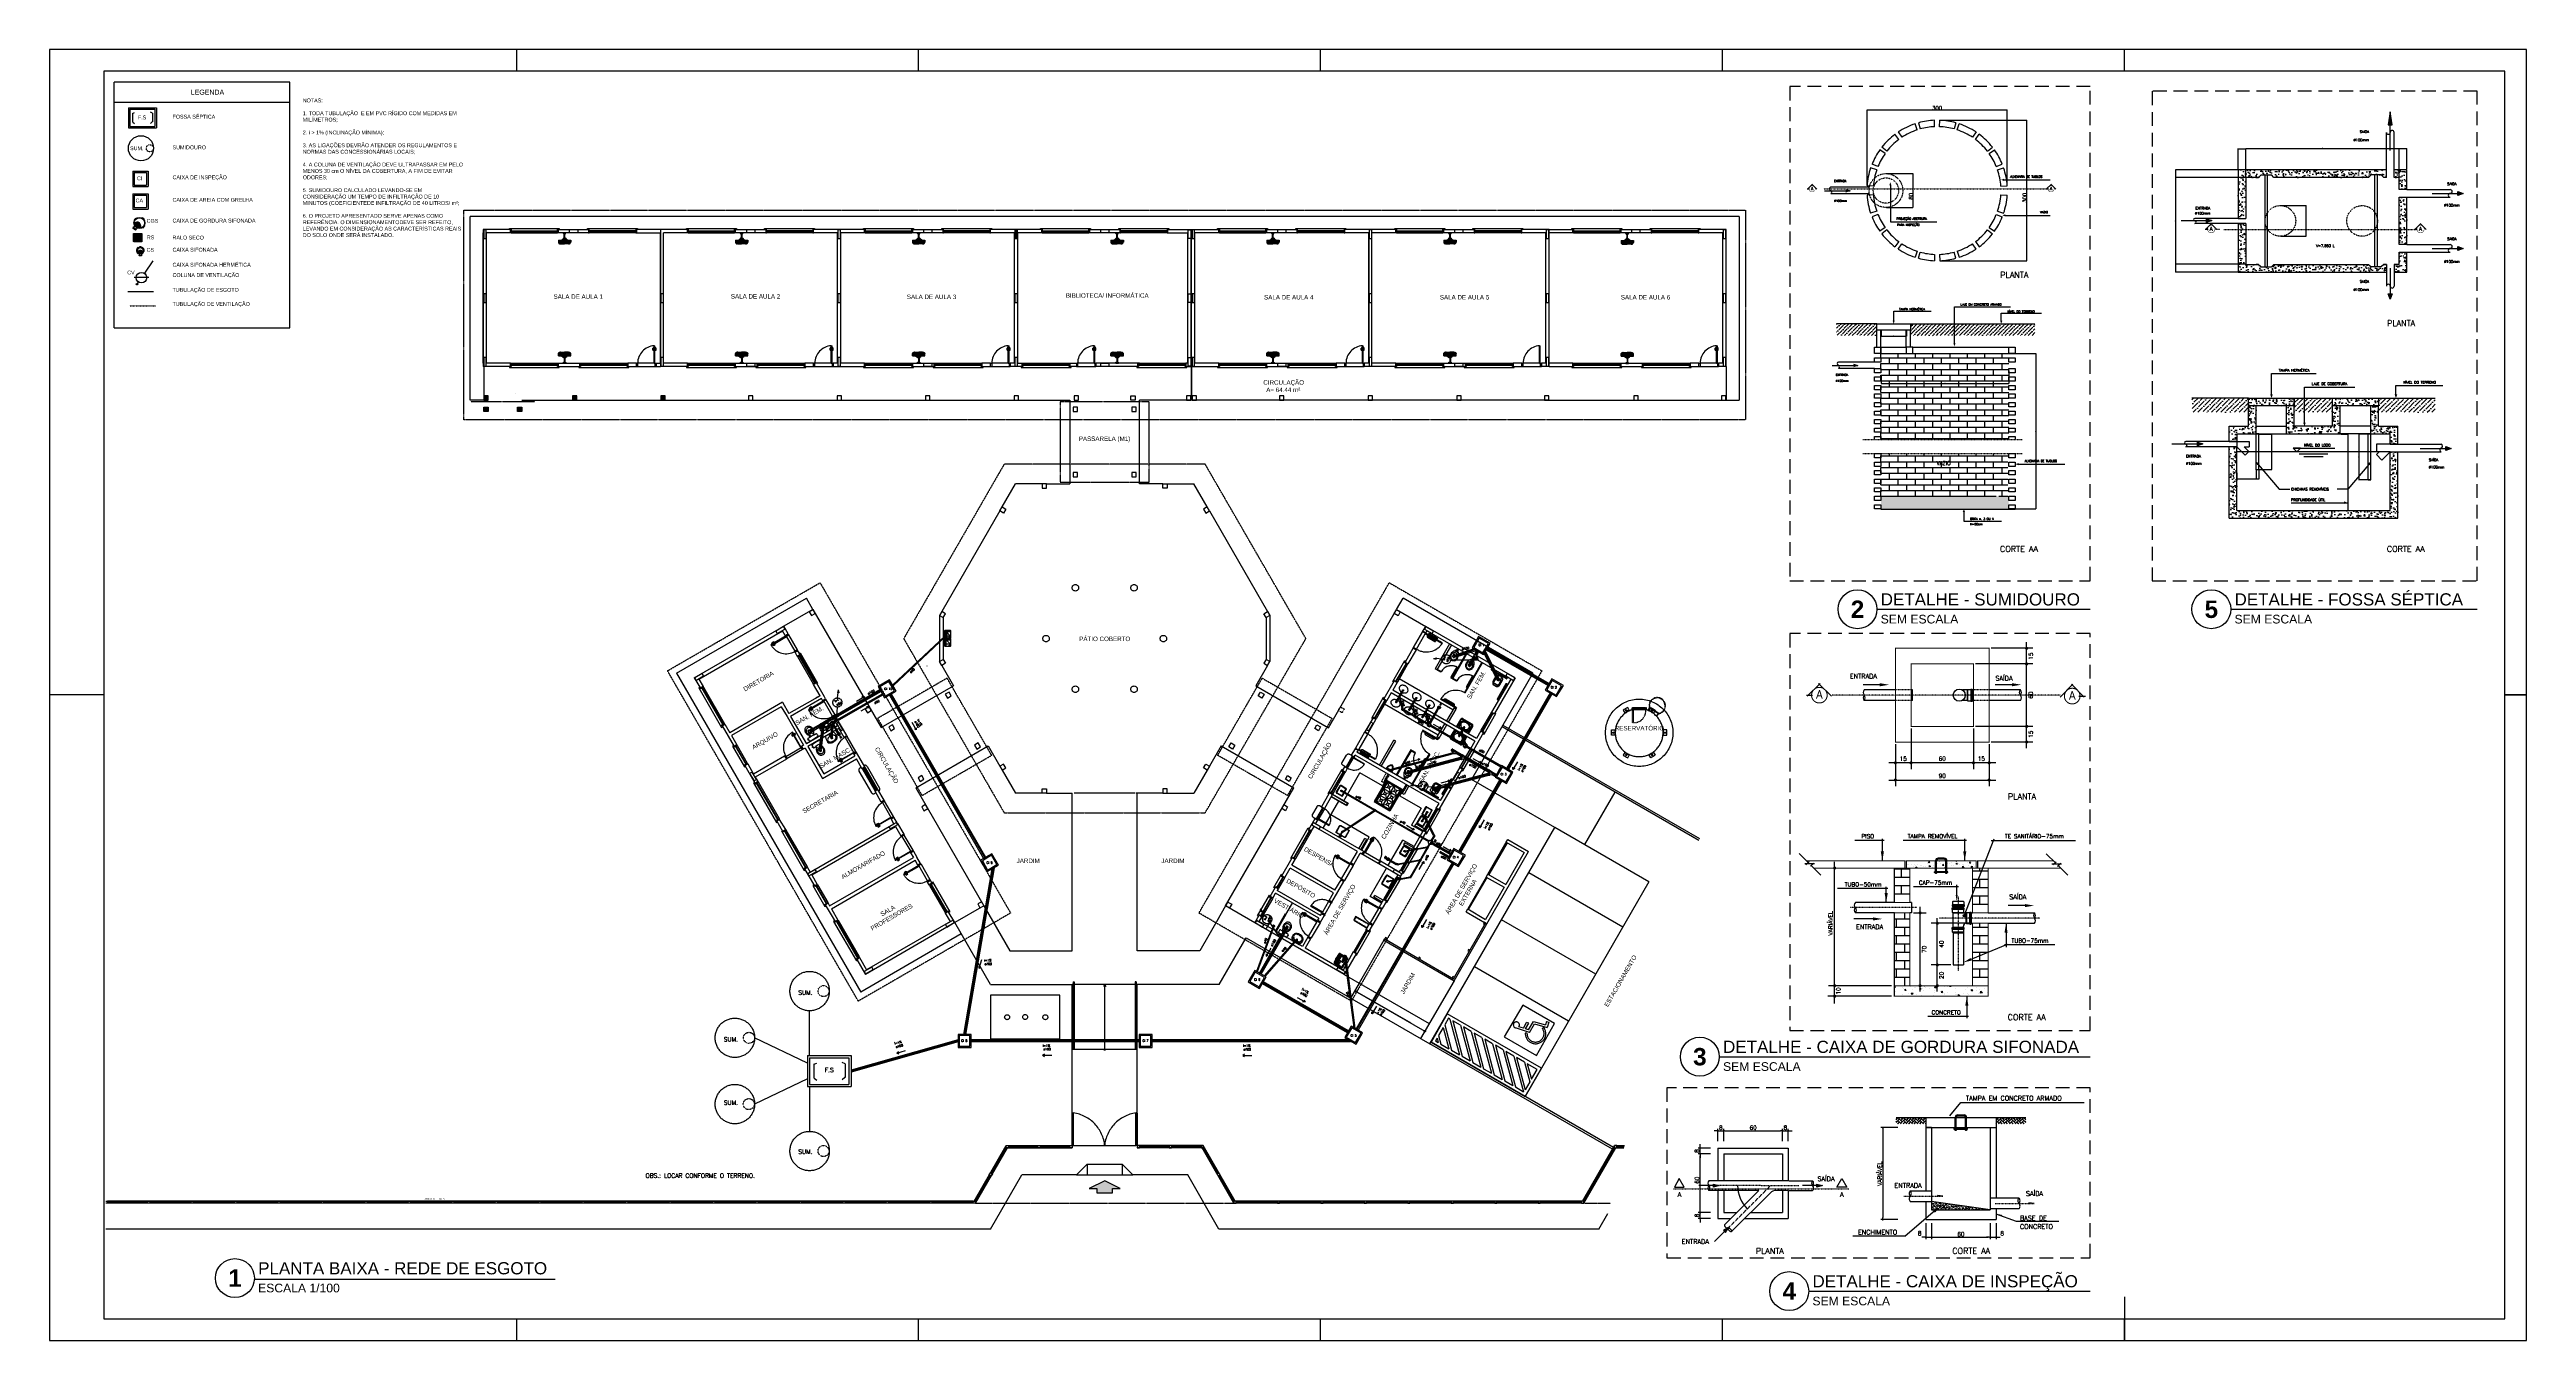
# Paper-space layout '6-HEG-PLB-GER0-01_R01' of a CAD drawing. Extents: x 1120 to 2260, y -701 to -107.
# The model-space entities are those that its viewports show. They can reach past a viewport. Long polylines and large blocks are cut down to what shows.
import ezdxf
from ezdxf.enums import TextEntityAlignment as Align

# ---------------------------------------------------------------- set-up
doc = ezdxf.new("R2010")
doc.units = 0
doc.header["$LTSCALE"] = 0.005
doc.header["$PDMODE"] = 3
for name, pattern in [('C5', [60, 50, -5, 0, -5]), ('CONTINU', [0]), ('DASHDOT', [25.4, 12.7, -6.35, 0, -6.35]), ('DASHDOTX2', [2, 1, -0.5, 0, -0.5]), ('DASHED2', [0.375, 0.25, -0.125]), ('DOT', [0.25, 0, -0.25]), ('HIDDEN', [9.525, 6.35, -3.175]), ('TRACEJADO_G', [0.375, 0.25, -0.125]), ('TRACEJADO_P', [0.1875, 0.125, -0.0625]), ('TRAÇO-2PTOS_P', [0.625, 0.25, -0.125, 0, -0.125, 0, -0.125])]:
    doc.linetypes.add(name, pattern=pattern)
doc.layers.get('0').update_dxf_attribs({"linetype": 'CONTINUOUS'})
doc.layers.get('DEFPOINTS').update_dxf_attribs({"linetype": 'CONTINUOUS'})
for name, color, linetype in [('01', 1, 'CONTINUOUS'), ('2', 2, 'CONTINUOUS'), ('A-BARRA', 2, 'CONTINUOUS'), ('A-CHAMADAS', 1, 'CONTINUOUS'), ('A-COTAS', 1, 'CONTINUOUS'), ('A-JANEL', 3, 'CONTINUOUS'), ('A-MURO', 2, 'CONTINUOUS'), ('A-PARED', 5, 'CONTINUOUS'), ('A-PARED-PISOS', 2, 'CONTINUOUS'), ('A-PAREDE', 5, 'CONTINUOUS'), ('A-PILAR', 6, 'CONTINUOUS'), ('A-PILAR_EIXO', 5, 'DASHDOT'), ('A-PISOS', 2, 'CONTINUOUS'), ('A-PISOS-CTEL', 2, 'TRACEJADO_G'), ('A-PISOS-NIVEL', 1, 'CONTINUOUS'), ('A-PORTA', 3, 'CONTINUOUS'), ('A-PROJCOBERTURA', 7, 'HIDDEN'), ('A-SOLEIRA', 1, 'CONTINUOUS'), ('A-TEXTO', 3, 'CONTINUOUS'), ('A-WC', 1, 'CONTINUOUS'), ('ACES-I', 251, 'CONTINUOUS'), ('AR-ALV', 5, 'CONTINUOUS'), ('AR-ESQ', 2, 'CONTINUOUS'), ('AR-HAT-SERVIÇO', 253, 'CONTINUOUS'), ('AR-PIS', 1, 'CONTINUOUS'), ('AR-PIS-PAT', 2, 'CONTINUOUS'), ('AR-TXT', 1, 'CONTINUOUS'), ('ARQ-ALV-CORTE', 5, 'CONTINUOUS'), ('ARQ-ALV-ENCOBERTA', 8, 'CONTINUOUS'), ('ARQ-ALV-VISTA1', 1, 'CONTINUOUS'), ('ARQ-ALV-VISTA2', 2, 'CONTINUOUS'), ('ARQ-BNC-VISTA', 1, 'CONTINUOUS'), ('ARQ-COB-PROJ', 8, 'TRAÇO-2PTOS_P'), ('ARQ-EQP-VISTA', 1, 'CONTINUOUS'), ('ARQ-ESQ-CORTE', 3, 'CONTINUOUS'), ('ARQ-ESQ-VISTA1', 2, 'CONTINUOUS'), ('ARQ-ESQ-VISTA2', 1, 'CONTINUOUS'), ('ARQ-MOB-VISTA', 1, 'CONTINU'), ('ARQ-PIS-VISTA', 8, 'CONTINUOUS'), ('ARQ-SMB-1_100', 1, 'CONTINUOUS'), ('ARQ-TXT-1_050', 2, 'CONTINUOUS'), ('ARQ-TXT-1_075', 2, 'CONTINUOUS'), ('COTAS', 1, 'CONTINUOUS'), ('DETALHES', 7, 'CONTINUOUS'), ('EIXOS', 1, 'CONTINUOUS'), ('ESG-GERAL', 7, 'CONTINUOUS'), ('ESGOTO', 3, 'CONTINUOUS'), ('EST-MET-CORTE', 5, 'CONTINUOUS'), ('FOLHA', 2, 'CONTINUOUS'), ('H-ESGOTO', 3, 'CONTINUOUS'), ('H-SITUAÇÃO', 3, 'CONTINUOUS'), ('INST', 6, 'CONTINUOUS'), ('LEGENDA', 7, 'CONTINUOUS'), ('PAG', 1, 'CONTINUOUS'), ('PORTAL_VTA_DIST', 2, 'CONTINUOUS'), ('PORTAL_VTA_PROX', 1, 'CONTINUOUS'), ('PRA', 1, 'CONTINUOUS'), ('PRES-AZUL', 164, 'CONTINUOUS'), ('PROJ', 4, 'CONTINUOUS'), ('SANIT', 3, 'CONTINUOUS'), ('TEXTO', 3, 'CONTINUOUS'), ('TIGRECAD', 3, 'CONTINUOUS'), ('TINTERNO', 9, 'CONTINUOUS'), ('TUB-ESGOTO', 7, 'CONTINUOUS')]:
    doc.layers.add(name, color=color, linetype=linetype)
doc.layers.add('VP', color=9, linetype='CONTINUOUS', plot=False)
doc.layers.get('VP').off()
doc.styles.add('ARCAD1', font='romans.shx')
doc.styles.add('CastleT', font='')
doc.styles.add('COTAS', font='romans.shx', dxfattribs={"width": 0.75})
doc.styles.add('ESC-50-A20', font='arial.ttf', dxfattribs={"height": 0.1})
doc.styles.add('R80', font='SIMPLEX.SHX', dxfattribs={"height": 0.2})
doc.styles.add('SIMPLEX', font='SIMPLEX.SHX')
doc.styles.get("Standard").update_dxf_attribs({"font": 'simplex.shx'})
doc.styles.add('T20', font='simplex.shx', dxfattribs={"height": 0.2})
doc.styles.add('TAG ESCALA', font='arial.ttf', dxfattribs={"height": 2.5})
doc.styles.add('TAG NUMERO', font='arialbd.ttf', dxfattribs={"height": 5})
doc.styles.add('TAG TITULO', font='arial.ttf', dxfattribs={"height": 3.5})
doc.styles.add('TXT-02', font='romans', dxfattribs={"height": 40})
doc.styles.add('TXT-04', font='romans', dxfattribs={"height": 80})
doc.styles.get('CastleT').set_extended_font_data('CastleT')
doc.dimstyles.get("Standard").update_dxf_attribs({"dimtxt": 0.11, "dimasz": 0.08, "dimexe": 0.08, "dimexo": 0.08, "dimgap": 0.06, "dimtad": 1, "dimdec": 3, "dimdsep": 46, "dimtxsty": 'Standard', "dimblk1": 'ARCHTICK', "dimblk2": 'ARCHTICK', "dimsah": 1, "dimcen": 2.5, "dimclrd": 1, "dimclre": 1, "dimclrt": 3, "dimadec": 0, "dimazin": 0, "dimtfac": 1, "dimtdec": 3, "dimtmove": 1, "dimatfit": 3, "dimldrblk": 'ARCHTICK', "dimfxl": 1, "dimtolj": 1, "dimtzin": 0, "dimarcsym": 0})

# ---------------------------------------------------------------- blocks, each defined once
blk = doc.blocks.new('TituloDesenho')
at = {"color": 251}
blk.add_circle((0, 0), 0.5, dxfattribs=at)
at = {"style": 'CastleT'}
blk.add_attdef('N', text='', height=0.425, dxfattribs=at).set_placement((0, 0), align=Align.MIDDLE_CENTER)
for tag, p in [('TÍTULO', (0.596, 0.097)), ('ESCALA', (0.596, -0.365))]:
    blk.add_attdef(tag, p, '', height=0.3, dxfattribs=at)
blk = doc.blocks.new('*X14')
at = {"color": 0, "linetype": 'Continuous'}
for p, q in [((125, 126), (194, 126)), ((125, 124), (194, 124)), ((125, 122), (194, 122)), ((125, 120), (194, 120)), ((125, 118), (194, 118)), ((125, 116), (194, 116)), ((125, 114), (194, 114)), ((126, 131), (193, 131)), ((126, 129), (193, 129)), ((126, 128), (194, 128)), ((126, 112), (194, 112)), ((126, 111), (193, 111)), ((126, 109), (193, 109)), ((127, 135), (192, 135)), ((127, 133), (193, 133)), ((127, 107), (193, 107)), ((127, 105), (192, 105)), ((128, 139), (191, 139)), ((128, 137), (192, 137)), ((128, 103), (192, 103)), ((128, 101), (191, 101)), ((129, 141), (191, 141)), ((129, 99), (191, 99)), ((130, 142), (190, 142)), ((130, 98), (190, 98)), ((131, 144), (190, 144)), ((131, 96), (190, 96)), ((132, 146), (189, 146)), ((132, 94), (189, 94)), ((133, 148), (188, 148)), ((133, 92), (188, 92)), ((134, 150), (187, 150)), ((134, 90), (187, 90)), ((136, 152), (186, 152)), ((136, 88), (186, 88)), ((137, 154), (185, 154)), ((137, 86), (185, 86)), ((139, 156), (184, 156)), ((139, 84), (184, 84)), ((141, 158), (183, 158)), ((141, 82), (183, 82)), ((142, 159), (182, 159)), ((142, 81), (182, 81)), ((145, 161), (180, 161)), ((145, 79), (180, 79)), ((147, 163), (179, 163)), ((147, 77), (179, 77)), ((150, 165), (177, 165)), ((150, 75), (177, 75)), ((153, 167), (176, 167)), ((153, 73), (176, 73)), ((157, 169), (174, 169)), ((157, 71), (174, 71)), ((162, 171), (172, 171)), ((162, 69), (172, 69))]:
    blk.add_line(p, q, dxfattribs=at)
blk = doc.blocks.new('27150012')
at = {"layer": 'ESGOTO'}
for p, q in [((-90, 22), (-90, -22)), ((-90, 22), (-72, 22)), ((-48, 80), (-80, 48)), ((-80, 48), (-66, 35)), ((-48, 80), (-35, 66)), ((22, 90), (-22, 90)), ((-22, 90), (-22, 72)), ((22, 90), (22, 72)), ((48, 80), (35, 66)), ((80, 48), (48, 80)), ((80, 48), (66, 35)), ((70, 27), (111, 27)), ((111, 32), (111, -32)), ((111, 32), (124, 32)), ((124, 32), (124, -32)), ((124, 27), (129, 27)), ((129, 27), (129, -28)), ((-90, -22), (-72, -22)), ((-80, -48), (-66, -35)), ((-80, -48), (-48, -80)), ((-48, -80), (-35, -66)), ((-22, -90), (-22, -72)), ((-22, -90), (22, -90)), ((22, -90), (22, -72)), ((48, -80), (35, -66)), ((48, -80), (80, -48)), ((80, -48), (66, -35)), ((70, -28), (111, -28)), ((111, -32), (124, -32)), ((124, -28), (129, -28))]:
    blk.add_line(p, q, dxfattribs=at)
for radius in [75, 69]:
    blk.add_circle((0, 0), radius, dxfattribs=at)
at = {"layer": 'ESGOTO', "linetype": 'Continuous'}
blk.add_arc((53, 0), 53, 98.83561, 261.16439, dxfattribs=at)
blk.add_blockref('*X14', (-125, -120), dxfattribs=at)
blk = doc.blocks.new('*X16')
at = {"color": 0}
for p, q in [((184, 169), (309, 169)), ((184, 167), (309, 167)), ((184, 165), (309, 165)), ((185, 180), (309, 180)), ((185, 178), (309, 178)), ((185, 176), (309, 176)), ((185, 174), (309, 174)), ((185, 172), (309, 172)), ((185, 171), (309, 171)), ((185, 163), (309, 163)), ((185, 161), (309, 161)), ((185, 159), (309, 159)), ((185, 158), (309, 158)), ((185, 156), (309, 156)), ((185, 154), (309, 154)), ((186, 186), (308, 186)), ((186, 184), (308, 184)), ((186, 182), (309, 182)), ((186, 152), (308, 152)), ((186, 150), (308, 150)), ((187, 189), (307, 189)), ((187, 188), (308, 188)), ((187, 148), (308, 148)), ((187, 146), (308, 146)), ((187, 144), (307, 144)), ((188, 193), (307, 193)), ((188, 191), (307, 191)), ((188, 142), (307, 142)), ((189, 195), (306, 195)), ((189, 141), (307, 141)), ((189, 139), (306, 139)), ((190, 199), (305, 199)), ((190, 197), (306, 197)), ((190, 137), (306, 137)), ((191, 201), (305, 201)), ((191, 135), (305, 135)), ((191, 133), (305, 133)), ((192, 202), (304, 202)), ((192, 131), (304, 131)), ((193, 206), (303, 206)), ((193, 204), (304, 204)), ((193, 129), (304, 129)), ((194, 208), (303, 208)), ((194, 128), (303, 128)), ((195, 210), (302, 210)), ((195, 126), (302, 126)), ((196, 124), (302, 124)), ((197, 212), (301, 212)), ((197, 122), (301, 122)), ((198, 214), (300, 214)), ((198, 120), (300, 120)), ((199, 216), (300, 216)), ((199, 118), (299, 118)), ((200, 218), (299, 218)), ((201, 219), (298, 219)), ((201, 116), (299, 116)), ((202, 114), (298, 114)), ((203, 221), (297, 221)), ((203, 112), (297, 112)), ((204, 223), (296, 223)), ((205, 111), (296, 111)), ((206, 225), (295, 225)), ((207, 109), (295, 109)), ((208, 227), (294, 227)), ((208, 107), (294, 107)), ((209, 229), (293, 229)), ((210, 105), (293, 105)), ((211, 231), (292, 231)), ((212, 103), (292, 103)), ((213, 232), (291, 232)), ((214, 101), (291, 101)), ((215, 234), (290, 234)), ((216, 99), (289, 99)), ((218, 236), (289, 236)), ((219, 98), (288, 98)), ((220, 238), (287, 238)), ((221, 96), (287, 96)), ((223, 240), (286, 240)), ((224, 94), (286, 94)), ((225, 242), (285, 242)), ((227, 92), (284, 92)), ((228, 244), (283, 244)), ((230, 90), (283, 90)), ((232, 246), (282, 246)), ((234, 88), (281, 88)), ((236, 248), (280, 248)), ((238, 86), (280, 86)), ((240, 249), (279, 249)), ((242, 84), (278, 84)), ((245, 251), (277, 251)), ((248, 82), (276, 82)), ((252, 253), (275, 253)), ((256, 81), (275, 81)), ((262, 255), (274, 255))]:
    blk.add_line(p, q, dxfattribs=at)
blk = doc.blocks.new('27150225')
at = {"layer": 'ESGOTO'}
for p, q in [((-141, 27), (-141, -27)), ((-141, 27), (-128, 27)), ((27, 141), (-27, 141)), ((-27, 128), (-27, 141)), ((27, 128), (27, 141)), ((125, 40), (169, 40)), ((169, 44), (182, 44)), ((169, -44), (169, 44)), ((182, -44), (182, 44)), ((182, 40), (187, 40)), ((187, -40), (187, 40)), ((-141, -27), (-128, -27)), ((-27, -141), (-27, -128)), ((-27, -141), (27, -141)), ((27, -141), (27, -128)), ((125, -40), (169, -40)), ((169, -44), (182, -44)), ((182, -40), (187, -40))]:
    blk.add_line(p, q, dxfattribs=at)
for radius in [131, 125]:
    blk.add_circle((0, 0), radius, dxfattribs=at)
blk.add_arc((88, 0), 88.4, 90, 270, dxfattribs=at)
blk.add_blockref('*X16', (-184, -167), dxfattribs=at)
blk = doc.blocks.new('*X38')
at = {"color": 0}
for p, q in [((4587, 2796), (4737, 2796)), ((4587, 2716), (4737, 2716)), ((4587, 2636), (4737, 2636)), ((4667, 2716), (4667, 2796)), ((4667, 2556), (4667, 2636)), ((4587, 2556), (4737, 2556)), ((4667, 2476), (4667, 2476))]:
    blk.add_line(p, q, dxfattribs=at)
blk = doc.blocks.new('*X40')
at = {"color": 0}
for p, q in [((4587, 2316), (4737, 2316)), ((4587, 2236), (4737, 2236)), ((4587, 2156), (4737, 2156)), ((4637, 2316), (4637, 2376)), ((4637, 2156), (4637, 2236)), ((4717, 2236), (4717, 2316)), ((4717, 2076), (4717, 2156)), ((4587, 2076), (4737, 2076)), ((4587, 1996), (4737, 1996)), ((4587, 1916), (4737, 1916)), ((4637, 1996), (4637, 2076)), ((4637, 1836), (4637, 1916)), ((4717, 1916), (4717, 1996)), ((4587, 1836), (4737, 1836)), ((4587, 1756), (4737, 1756)), ((4637, 1676), (4637, 1756)), ((4717, 1756), (4717, 1836))]:
    blk.add_line(p, q, dxfattribs=at)
blk = doc.blocks.new('*X37')
at = {"color": 0}
for p, q in [((3837, 2776), (3987, 2776)), ((3837, 2696), (3987, 2696)), ((3917, 2776), (3917, 2806)), ((3917, 2616), (3917, 2696)), ((3837, 2616), (3987, 2616)), ((3837, 2536), (3987, 2536)), ((3837, 2456), (3987, 2456)), ((3917, 2456), (3917, 2536)), ((3917, 2376), (3917, 2376))]:
    blk.add_line(p, q, dxfattribs=at)
blk = doc.blocks.new('*X39')
at = {"color": 0}
for p, q in [((3837, 2236), (3987, 2236)), ((3837, 2156), (3987, 2156)), ((3917, 2236), (3917, 2276)), ((3917, 2076), (3917, 2156)), ((3837, 2076), (3987, 2076)), ((3837, 1996), (3987, 1996)), ((3837, 1916), (3987, 1916)), ((3917, 1916), (3917, 1996)), ((3837, 1836), (3987, 1836)), ((3837, 1756), (3987, 1756)), ((3917, 1756), (3917, 1836)), ((3917, 1676), (3917, 1676))]:
    blk.add_line(p, q, dxfattribs=at)
blk = doc.blocks.new('*X42')
at = {"color": 0}
for p, q in [((4344, 2385), (4344, 2385)), ((4353, 2402), (4353, 2402)), ((4364, 2378), (4377, 2382)), ((4373, 2372), (4377, 2382)), ((4382, 2414), (4390, 2424)), ((4382, 2414), (4392, 2413)), ((4392, 2413), (4390, 2424)), ((4402, 2388), (4402, 2388)), ((4411, 2422), (4411, 2422)), ((4445, 2368), (4459, 2383)), ((4449, 2398), (4449, 2398)), ((4458, 2400), (4458, 2400)), ((4461, 2366), (4459, 2383)), ((4495, 2401), (4495, 2401)), ((4503, 2406), (4503, 2406)), ((4507, 2418), (4507, 2418)), ((4511, 2403), (4519, 2413)), ((4511, 2403), (4521, 2402)), ((4516, 2435), (4524, 2430)), ((4521, 2402), (4519, 2413)), ((4524, 2430), (4526, 2435)), ((4545, 2394), (4545, 2394)), ((4564, 2388), (4564, 2388)), ((4571, 2415), (4571, 2415)), ((4586, 2412), (4586, 2412)), ((4603, 2414), (4603, 2414)), ((4640, 2391), (4648, 2402)), ((4640, 2391), (4651, 2391)), ((4641, 2390), (4641, 2390)), ((4651, 2391), (4648, 2402)), ((4669, 2406), (4669, 2406)), ((4679, 2426), (4679, 2426)), ((4684, 2430), (4684, 2430)), ((4699, 2410), (4699, 2410)), ((4737, 2386), (4737, 2386)), ((4769, 2380), (4778, 2391)), ((4769, 2380), (4780, 2379)), ((4774, 2421), (4787, 2426)), ((4774, 2424), (4774, 2424)), ((4774, 2421), (4783, 2415)), ((4780, 2379), (4778, 2391)), ((4783, 2415), (4787, 2426)), ((4795, 2406), (4795, 2406)), ((4817, 2385), (4817, 2385)), ((4833, 2382), (4833, 2382)), ((4860, 2390), (4860, 2390)), ((4864, 2389), (4864, 2389)), ((4892, 2402), (4892, 2402)), ((4898, 2369), (4907, 2379)), ((4909, 2368), (4907, 2379)), ((4909, 2395), (4909, 2395)), ((4922, 2403), (4922, 2403)), ((4954, 2404), (4954, 2404)), ((4977, 2404), (4977, 2404)), ((4988, 2398), (4988, 2398)), ((4364, 2378), (4373, 2372)), ((4445, 2368), (4461, 2366)), ((4459, 2370), (4459, 2370)), ((4629, 2365), (4636, 2368)), ((4635, 2365), (4636, 2368)), ((4677, 2366), (4677, 2366)), ((4713, 2367), (4713, 2367)), ((4750, 2374), (4750, 2374)), ((4770, 2378), (4770, 2378)), ((4898, 2369), (4909, 2368)), ((4930, 2378), (4930, 2378))]:
    blk.add_line(p, q, dxfattribs=at)
blk = doc.blocks.new('*X41')
at = {"color": 0}
for p, q in [((4255, 1208), (4255, 1208)), ((4300, 1203), (4300, 1203)), ((4331, 1218), (4331, 1218)), ((4363, 1192), (4377, 1197)), ((4363, 1192), (4372, 1185)), ((4372, 1185), (4377, 1197)), ((4417, 1223), (4417, 1223)), ((4429, 1198), (4429, 1198)), ((4457, 1234), (4457, 1234)), ((4499, 1233), (4499, 1233)), ((4533, 1213), (4533, 1213)), ((4572, 1228), (4578, 1235)), ((4572, 1228), (4584, 1227)), ((4584, 1227), (4583, 1235)), ((4606, 1229), (4606, 1229)), ((4636, 1227), (4636, 1227)), ((4707, 1195), (4707, 1195)), ((4713, 1224), (4713, 1224)), ((4716, 1216), (4725, 1227)), ((4716, 1216), (4728, 1215)), ((4728, 1215), (4725, 1227)), ((4726, 1193), (4726, 1193)), ((4783, 1205), (4783, 1205)), ((4819, 1220), (4819, 1220)), ((4825, 1235), (4828, 1233)), ((4828, 1233), (4829, 1235)), ((4843, 1213), (4843, 1213)), ((4859, 1203), (4869, 1214)), ((4859, 1203), (4871, 1202)), ((4871, 1202), (4869, 1214)), ((4909, 1222), (4909, 1222)), ((4926, 1215), (4926, 1215)), ((4941, 1203), (4941, 1203)), ((4959, 1229), (4959, 1229)), ((4960, 1233), (4960, 1233)), ((5002, 1190), (5012, 1202)), ((5002, 1190), (5014, 1189)), ((5014, 1189), (5012, 1202)), ((5033, 1211), (5033, 1211)), ((5042, 1216), (5042, 1216)), ((5097, 1233), (5097, 1233)), ((5105, 1224), (5116, 1228)), ((5105, 1224), (5115, 1217)), ((5115, 1217), (5116, 1220)), ((4225, 1171), (4225, 1171)), ((4270, 1168), (4286, 1184)), ((4270, 1168), (4288, 1165)), ((4279, 1139), (4279, 1139)), ((4288, 1165), (4286, 1184)), ((4310, 1163), (4310, 1163)), ((4328, 1186), (4328, 1186)), ((4405, 1156), (4405, 1156)), ((4417, 1158), (4417, 1158)), ((4455, 1162), (4455, 1162)), ((4484, 1135), (4499, 1151)), ((4493, 1153), (4493, 1153)), ((4501, 1135), (4499, 1151)), ((4524, 1154), (4524, 1154)), ((4531, 1172), (4531, 1172)), ((4531, 1147), (4531, 1147)), ((4610, 1173), (4610, 1173)), ((4631, 1149), (4631, 1149)), ((4633, 1161), (4633, 1161)), ((4650, 1176), (4664, 1181)), ((4650, 1176), (4660, 1169)), ((4657, 1189), (4657, 1189)), ((4660, 1169), (4664, 1181)), ((4734, 1174), (4734, 1174)), ((4737, 1145), (4737, 1145)), ((4838, 1189), (4838, 1189)), ((4844, 1140), (4844, 1140)), ((4856, 1143), (4856, 1143)), ((4907, 1150), (4907, 1150)), ((4937, 1160), (4951, 1165)), ((4937, 1160), (4947, 1153)), ((4938, 1136), (4938, 1136)), ((4947, 1153), (4951, 1165)), ((4951, 1136), (4951, 1136)), ((4982, 1160), (4982, 1160)), ((5039, 1149), (5039, 1149)), ((5109, 1176), (5109, 1176))]:
    blk.add_line(p, q, dxfattribs=at)
blk = doc.blocks.new('*X36')
at = {"color": 0}
for p, q in [((74.99, -11.42), (75.09, -11.32)), ((75.02, -11.38), (74.99, -11.35)), ((74.99, -11.56), (75.17, -11.38)), ((75.31, -11.53), (75.1, -11.32)), ((75.24, -11.46), (75.37, -11.32)), ((75.24, -11.6), (75.45, -11.38)), ((75.31, -11.38), (75.25, -11.32)), ((75.59, -11.53), (75.39, -11.32)), ((75.52, -11.46), (75.65, -11.32)), ((75.52, -11.6), (75.73, -11.38)), ((75.59, -11.38), (75.53, -11.32)), ((75.87, -11.53), (75.67, -11.32)), ((75.8, -11.46), (75.93, -11.32)), ((75.8, -11.6), (76.01, -11.38)), ((75.87, -11.38), (75.81, -11.32)), ((76.16, -11.53), (75.95, -11.32)), ((76.08, -11.46), (76.22, -11.32)), ((76.08, -11.6), (76.3, -11.38)), ((76.16, -11.38), (76.09, -11.32)), ((76.44, -11.53), (76.24, -11.32)), ((76.37, -11.46), (76.5, -11.32)), ((76.44, -11.38), (76.38, -11.32)), ((75.02, -11.53), (74.99, -11.49)), ((75.07, -11.62), (75.17, -11.53)), ((75.26, -11.62), (75.09, -11.46)), ((75.12, -11.62), (75.09, -11.6)), ((75.35, -11.62), (75.45, -11.53)), ((75.54, -11.62), (75.38, -11.46)), ((75.4, -11.62), (75.38, -11.6)), ((75.63, -11.62), (75.73, -11.53)), ((75.83, -11.62), (75.66, -11.46)), ((75.69, -11.62), (75.66, -11.6)), ((75.92, -11.62), (76.01, -11.53)), ((76.11, -11.62), (75.94, -11.46)), ((75.97, -11.62), (75.94, -11.6)), ((76.2, -11.62), (76.3, -11.53)), ((76.39, -11.62), (76.23, -11.46)), ((76.25, -11.62), (76.23, -11.6)), ((76.37, -11.6), (76.51, -11.46)), ((76.48, -11.62), (76.51, -11.6))]:
    blk.add_line(p, q, dxfattribs=at)
blk = doc.blocks.new('DOT')
at = {"layer": 'COTAS', "color": 0, "linetype": 'ByBlock'}
blk.add_line((-0.5, 0), (-1, 0), dxfattribs=at)
at = {"layer": 'COTAS', "color": 0, "linetype": 'ByBlock', "const_width": 0.5}
blk.add_lwpolyline([(-0.25, 0, 1), (0.25, 0, 1)], format="xyb", close=True, dxfattribs=at)
blk = doc.blocks.new('S')
at = {"color": 2}
blk.add_line((0, 0.46), (0, -0.46), dxfattribs=at)
at = {"color": 2, "flags": 128}
blk.add_lwpolyline([(0, 0.82), (-0.1, 0.46), (0.1, 0.46)], close=True, dxfattribs=at)
at = {"color": 2}
blk.add_solid([(0.1, 0.46), (-0.1, 0.46), (0, 0.82)], dxfattribs=at)
blk = doc.blocks.new('_DOTSMALL')
at = {"color": 0, "linetype": 'ByBlock', "const_width": 0.5}
blk.add_lwpolyline([(-0.0625, 0, 1), (0.0625, 0, 1)], format="xyb", close=True, dxfattribs=at)
blk = doc.blocks.new('*D43')
at = {"layer": 'A-COTAS', "color": 1, "lineweight": -2, "transparency": 16777216}
blk.add_arc((1911.8, -629.8), 15.2, 180, 225, dxfattribs=at)
at = {"layer": 'DEFPOINTS', "color": 0, "transparency": 16777216}
for p in [(1886.5, -629.8), (1897.1, -633.8), (1907.3, -629.8), (1911.8, -629.8), (1890.6, -651)]:
    blk.add_point(p, dxfattribs=at)
at = {"layer": 'A-COTAS', "color": 1, "lineweight": -2, "transparency": 16777216, "xscale": 0.025, "yscale": 0.025, "zscale": 0.025}
for p, rotation in [((1896.6, -629.8), 90.00000000008076), ((1901, -640.6), 314.9999999999607)]:
    blk.add_blockref('_DOTSMALL', p, dxfattribs=dict(at, rotation=rotation))
at = {"layer": 'A-COTAS', "color": 3, "transparency": 16777216, "insert": (1897.8, -635.6), "char_height": 0.02, "attachment_point": 5, "rotation": 292.5, "style": 'COTAS'}
blk.add_mtext('\\A1;45', dxfattribs=at)
blk = doc.blocks.new('_ARCHTICK')
at = {"color": 0, "linetype": 'ByBlock', "const_width": 0.15}
blk.add_lwpolyline([(-0.5, -0.5), (0.5, 0.5)], dxfattribs=at)
blk = doc.blocks.new('*D44')
at = {"layer": 'A-COTAS', "color": 1, "linetype": 'ByBlock', "lineweight": -2, "transparency": 16777216}
for p, q in [((2130.5, -165.8), (2130.5, -152.6)), ((2130.5, -152.6), (2201.1, -152.6)), ((2201.1, -165.8), (2201.1, -152.6))]:
    blk.add_line(p, q, dxfattribs=at)
at = {"layer": 'DEFPOINTS', "color": 0, "linetype": 'ByBlock', "transparency": 16777216}
for p in [(2201.1, -152.6), (2130.5, -166), (2201.1, -166)]:
    blk.add_point(p, dxfattribs=at)
at = {"layer": 'A-COTAS', "color": 1, "linetype": 'ByBlock', "lineweight": -2, "transparency": 16777216, "xscale": 0.12, "yscale": 0.12, "zscale": 0.12, "rotation": 180}
blk.add_blockref('_DOTSMALL', (2130.5, -152.6), dxfattribs=at)
at = {"layer": 'A-COTAS', "color": 1, "linetype": 'ByBlock', "lineweight": -2, "transparency": 16777216, "xscale": 0.12, "yscale": 0.12, "zscale": 0.12}
blk.add_blockref('_DOTSMALL', (2201.1, -152.6), dxfattribs=at)
at = {"layer": 'A-COTAS', "color": 3, "linetype": 'ByBlock', "transparency": 16777216, "insert": (2165.8, -152.5), "char_height": 0.07, "attachment_point": 5}
blk.add_mtext('\\A1;300', dxfattribs=at)
blk = doc.blocks.new('*D45')
at = {"layer": 'A-COTAS', "color": 1, "linetype": 'ByBlock', "lineweight": -2, "transparency": 16777216}
for p, q in [((2130.3, -166), (2098.1, -166)), ((2098.2, -166), (2098.2, -205.9)), ((2130.3, -205.9), (2098.1, -205.9))]:
    blk.add_line(p, q, dxfattribs=at)
at = {"layer": 'DEFPOINTS', "color": 0, "linetype": 'ByBlock', "transparency": 16777216}
for p in [(2130.5, -166), (2098.2, -205.9), (2130.5, -205.9)]:
    blk.add_point(p, dxfattribs=at)
at = {"layer": 'A-COTAS', "color": 1, "linetype": 'ByBlock', "lineweight": -2, "transparency": 16777216, "xscale": 0.12, "yscale": 0.12, "zscale": 0.12}
for p, rotation in [((2098.2, -166), 90), ((2098.2, -205.9), 270)]:
    blk.add_blockref('_DOTSMALL', p, dxfattribs=dict(at, rotation=rotation))
at = {"layer": 'A-COTAS', "color": 3, "linetype": 'ByBlock', "transparency": 16777216, "insert": (2098.1, -186), "char_height": 0.07, "attachment_point": 5, "rotation": 90}
blk.add_mtext('\\A1;170', dxfattribs=at)
blk = doc.blocks.new('*D46')
at = {"layer": 'A-COTAS', "color": 1, "linetype": 'ByBlock', "lineweight": -2, "transparency": 16777216}
for p, q in [((2146.6, -178.9), (2158.3, -178.9)), ((2158.2, -178.9), (2158.2, -193)), ((2146.6, -193), (2158.3, -193))]:
    blk.add_line(p, q, dxfattribs=at)
at = {"layer": 'DEFPOINTS', "color": 0, "linetype": 'ByBlock', "transparency": 16777216}
for p in [(2146.4, -178.9), (2146.4, -193), (2158.2, -193)]:
    blk.add_point(p, dxfattribs=at)
at = {"layer": 'A-COTAS', "color": 1, "linetype": 'ByBlock', "lineweight": -2, "transparency": 16777216, "xscale": 0.12, "yscale": 0.12, "zscale": 0.12}
for p, rotation in [((2158.2, -178.9), 90), ((2158.2, -193), 270)]:
    blk.add_blockref('_DOTSMALL', p, dxfattribs=dict(at, rotation=rotation))
at = {"layer": 'A-COTAS', "color": 3, "linetype": 'ByBlock', "transparency": 16777216, "insert": (2158.1, -186), "char_height": 0.07, "attachment_point": 5, "rotation": 90}
blk.add_mtext('\\A1;60', dxfattribs=at)
blk = doc.blocks.new('*D47')
at = {"layer": 'A-COTAS', "color": 1, "linetype": 'ByBlock', "lineweight": -2, "transparency": 16777216}
for p, q in [((2126.4, -301.8), (2126.4, -304.7)), ((2126.4, -304.6), (2135.3, -304.6)), ((2135.3, -300.6), (2135.3, -304.7))]:
    blk.add_line(p, q, dxfattribs=at)
at = {"layer": 'DEFPOINTS', "color": 0, "linetype": 'ByBlock', "transparency": 16777216}
for p in [(2126.4, -301.6), (2135.3, -300.4), (2135.3, -304.6)]:
    blk.add_point(p, dxfattribs=at)
at = {"layer": 'A-COTAS', "color": 1, "linetype": 'ByBlock', "lineweight": -2, "transparency": 16777216, "xscale": 0.12, "yscale": 0.12, "zscale": 0.12, "rotation": 180}
blk.add_blockref('_DOTSMALL', (2126.4, -304.6), dxfattribs=at)
at = {"layer": 'A-COTAS', "color": 1, "linetype": 'ByBlock', "lineweight": -2, "transparency": 16777216, "xscale": 0.12, "yscale": 0.12, "zscale": 0.12}
blk.add_blockref('_DOTSMALL', (2135.3, -304.6), dxfattribs=at)
at = {"layer": 'A-COTAS', "color": 3, "linetype": 'ByBlock', "transparency": 16777216, "insert": (2130.8, -304.5), "char_height": 0.07, "attachment_point": 5}
blk.add_mtext('\\A1;38', dxfattribs=at)
blk = doc.blocks.new('*D48')
at = {"layer": 'A-COTAS', "color": 1, "linetype": 'ByBlock', "lineweight": -2, "transparency": 16777216}
for p, q in [((2135.3, -300.6), (2135.3, -304.7)), ((2135.3, -304.6), (2136.5, -304.6)), ((2136.5, -300.6), (2136.5, -304.7))]:
    blk.add_line(p, q, dxfattribs=at)
at = {"layer": 'DEFPOINTS', "color": 0, "linetype": 'ByBlock', "transparency": 16777216}
for p in [(2135.3, -300.4), (2136.5, -300.4), (2136.5, -304.6)]:
    blk.add_point(p, dxfattribs=at)
at = {"layer": 'A-COTAS', "color": 1, "linetype": 'ByBlock', "lineweight": -2, "transparency": 16777216, "xscale": 0.12, "yscale": 0.12, "zscale": 0.12, "rotation": 180}
blk.add_blockref('_DOTSMALL', (2135.3, -304.6), dxfattribs=at)
at = {"layer": 'A-COTAS', "color": 1, "linetype": 'ByBlock', "lineweight": -2, "transparency": 16777216, "xscale": 0.12, "yscale": 0.12, "zscale": 0.12}
blk.add_blockref('_DOTSMALL', (2136.5, -304.6), dxfattribs=at)
at = {"layer": 'A-COTAS', "color": 3, "linetype": 'ByBlock', "transparency": 16777216, "insert": (2135.9, -304.5), "char_height": 0.07, "attachment_point": 5}
blk.add_mtext('\\A1;5', dxfattribs=at)
blk = doc.blocks.new('*D49')
at = {"layer": 'A-COTAS', "color": 1, "linetype": 'ByBlock', "lineweight": -2, "transparency": 16777216}
for p, q in [((2187.8, -284), (2182.4, -284)), ((2182.5, -284), (2182.5, -305.1)), ((2187.8, -305.1), (2182.4, -305.1))]:
    blk.add_line(p, q, dxfattribs=at)
at = {"layer": 'DEFPOINTS', "color": 0, "linetype": 'ByBlock', "transparency": 16777216}
for p in [(2188, -284), (2182.5, -305.1), (2188, -305.1)]:
    blk.add_point(p, dxfattribs=at)
at = {"layer": 'A-COTAS', "color": 1, "linetype": 'ByBlock', "lineweight": -2, "transparency": 16777216, "xscale": 0.12, "yscale": 0.12, "zscale": 0.12}
for p, rotation in [((2182.5, -284), 90), ((2182.5, -305.1), 270)]:
    blk.add_blockref('_DOTSMALL', p, dxfattribs=dict(at, rotation=rotation))
at = {"layer": 'A-COTAS', "color": 3, "linetype": 'ByBlock', "transparency": 16777216, "insert": (2182.4, -294.6), "char_height": 0.07, "attachment_point": 5, "rotation": 90}
blk.add_mtext('\\A1;90', dxfattribs=at)
blk = doc.blocks.new('*D50')
at = {"layer": 'A-COTAS', "color": 1, "linetype": 'ByBlock', "lineweight": -2, "transparency": 16777216}
for p, q in [((2174.2, -284), (2177.4, -284)), ((2177.4, -284), (2177.4, -319.2)), ((2172.6, -319.2), (2177.4, -319.2))]:
    blk.add_line(p, q, dxfattribs=at)
at = {"layer": 'DEFPOINTS', "color": 0, "linetype": 'ByBlock', "transparency": 16777216}
for p in [(2174, -284), (2172.4, -319.2), (2177.4, -319.2)]:
    blk.add_point(p, dxfattribs=at)
at = {"layer": 'A-COTAS', "color": 1, "linetype": 'ByBlock', "lineweight": -2, "transparency": 16777216, "xscale": 0.12, "yscale": 0.12, "zscale": 0.12}
for p, rotation in [((2177.4, -284), 90), ((2177.4, -319.2), 270)]:
    blk.add_blockref('_DOTSMALL', p, dxfattribs=dict(at, rotation=rotation))
at = {"layer": 'A-COTAS', "color": 3, "linetype": 'ByBlock', "transparency": 16777216, "insert": (2177.3, -301.6), "char_height": 0.07, "attachment_point": 5, "rotation": 90}
blk.add_mtext('\\A1;150', dxfattribs=at)
blk = doc.blocks.new('*D51')
at = {"layer": 'A-COTAS', "color": 1, "linetype": 'ByBlock', "lineweight": -2, "transparency": 16777216}
for p, q in [((2136.7, -284), (2142.5, -284)), ((2142.4, -284), (2142.4, -300.4)), ((2136.7, -300.4), (2142.5, -300.4))]:
    blk.add_line(p, q, dxfattribs=at)
at = {"layer": 'DEFPOINTS', "color": 0, "linetype": 'ByBlock', "transparency": 16777216}
for p in [(2136.5, -284), (2136.5, -300.4), (2142.4, -300.4)]:
    blk.add_point(p, dxfattribs=at)
at = {"layer": 'A-COTAS', "color": 1, "linetype": 'ByBlock', "lineweight": -2, "transparency": 16777216, "xscale": 0.12, "yscale": 0.12, "zscale": 0.12}
for p, rotation in [((2142.4, -284), 90), ((2142.4, -300.4), 270)]:
    blk.add_blockref('_DOTSMALL', p, dxfattribs=dict(at, rotation=rotation))
at = {"layer": 'A-COTAS', "color": 3, "linetype": 'ByBlock', "transparency": 16777216, "insert": (2142.4, -292.2), "char_height": 0.07, "attachment_point": 5, "rotation": 90}
blk.add_mtext('\\A1;70', dxfattribs=at)
blk = doc.blocks.new('*D52')
at = {"layer": 'A-COTAS', "color": 1, "linetype": 'ByBlock', "lineweight": -2, "transparency": 16777216}
for p, q in [((2126.8, -162.4), (2098.1, -162.4)), ((2130.3, -166), (2098.1, -166)), ((2098.2, -162.4), (2098.2, -166))]:
    blk.add_line(p, q, dxfattribs=at)
at = {"layer": 'DEFPOINTS', "color": 0, "linetype": 'ByBlock', "transparency": 16777216}
for p in [(2098.2, -166), (2127, -162.4), (2130.5, -166)]:
    blk.add_point(p, dxfattribs=at)
at = {"layer": 'A-COTAS', "color": 1, "linetype": 'ByBlock', "lineweight": -2, "transparency": 16777216, "xscale": 0.12, "yscale": 0.12, "zscale": 0.12}
for p, rotation in [((2098.2, -162.4), 90), ((2098.2, -166), 270)]:
    blk.add_blockref('_DOTSMALL', p, dxfattribs=dict(at, rotation=rotation))
at = {"layer": 'A-COTAS', "color": 3, "linetype": 'ByBlock', "transparency": 16777216, "insert": (2098.1, -164.2), "char_height": 0.07, "attachment_point": 5, "rotation": 90}
blk.add_mtext('\\A1;15', dxfattribs=at)
blk = doc.blocks.new('*D53')
at = {"layer": 'A-COTAS', "color": 1, "linetype": 'ByBlock', "lineweight": -2, "transparency": 16777216}
for p, q in [((2126.8, -205.9), (2098.1, -205.9)), ((2130.3, -209.5), (2098.1, -209.5)), ((2098.2, -205.9), (2098.2, -209.5))]:
    blk.add_line(p, q, dxfattribs=at)
at = {"layer": 'DEFPOINTS', "color": 0, "linetype": 'ByBlock', "transparency": 16777216}
for p in [(2098.2, -209.5), (2127, -205.9), (2130.5, -209.5)]:
    blk.add_point(p, dxfattribs=at)
at = {"layer": 'A-COTAS', "color": 1, "linetype": 'ByBlock', "lineweight": -2, "transparency": 16777216, "xscale": 0.12, "yscale": 0.12, "zscale": 0.12}
for p, rotation in [((2098.2, -205.9), 90), ((2098.2, -209.5), 270)]:
    blk.add_blockref('_DOTSMALL', p, dxfattribs=dict(at, rotation=rotation))
at = {"layer": 'A-COTAS', "color": 3, "linetype": 'ByBlock', "transparency": 16777216, "insert": (2098.1, -207.7), "char_height": 0.07, "attachment_point": 5, "rotation": 90}
blk.add_mtext('\\A1;15', dxfattribs=at)
blk = doc.blocks.new('*D54')
at = {"layer": 'DEFPOINTS', "color": 0, "linetype": 'Continuous', "transparency": 16777216}
for p in [(2130.5, -152.7), (2127, -162.4), (2130.5, -166)]:
    blk.add_point(p, dxfattribs=at)
at = {"layer": 'TEXTO', "color": 1, "linetype": 'Continuous', "lineweight": -2, "transparency": 16777216}
for p, q in [((2127, -162.2), (2127, -152.6)), ((2127, -152.7), (2130.5, -152.7)), ((2130.5, -165.8), (2130.5, -152.6))]:
    blk.add_line(p, q, dxfattribs=at)
at = {"layer": 'TEXTO', "color": 1, "linetype": 'Continuous', "lineweight": -2, "transparency": 16777216, "xscale": 0.12, "yscale": 0.12, "zscale": 0.12, "rotation": 180}
blk.add_blockref('_DOTSMALL', (2127, -152.7), dxfattribs=at)
at = {"layer": 'TEXTO', "color": 1, "linetype": 'Continuous', "lineweight": -2, "transparency": 16777216, "xscale": 0.12, "yscale": 0.12, "zscale": 0.12}
blk.add_blockref('_DOTSMALL', (2130.5, -152.7), dxfattribs=at)
at = {"layer": 'TEXTO', "color": 3, "linetype": 'Continuous', "transparency": 16777216, "insert": (2128.8, -152.6), "char_height": 0.07, "attachment_point": 5}
blk.add_mtext('\\A1;15', dxfattribs=at)
blk = doc.blocks.new('*D55')
at = {"layer": 'A-COTAS', "color": 1, "linetype": 'ByBlock', "lineweight": -2, "transparency": 16777216}
for p, q in [((2201.1, -160.8), (2201.1, -152.6)), ((2201.1, -152.6), (2204.6, -152.6)), ((2204.6, -162.2), (2204.6, -152.6))]:
    blk.add_line(p, q, dxfattribs=at)
at = {"layer": 'DEFPOINTS', "color": 0, "linetype": 'ByBlock', "transparency": 16777216}
for p in [(2204.6, -152.6), (2201.1, -161), (2204.6, -162.4)]:
    blk.add_point(p, dxfattribs=at)
at = {"layer": 'A-COTAS', "color": 1, "linetype": 'ByBlock', "lineweight": -2, "transparency": 16777216, "xscale": 0.12, "yscale": 0.12, "zscale": 0.12, "rotation": 180}
blk.add_blockref('_DOTSMALL', (2201.1, -152.6), dxfattribs=at)
at = {"layer": 'A-COTAS', "color": 1, "linetype": 'ByBlock', "lineweight": -2, "transparency": 16777216, "xscale": 0.12, "yscale": 0.12, "zscale": 0.12}
blk.add_blockref('_DOTSMALL', (2204.6, -152.6), dxfattribs=at)
at = {"layer": 'A-COTAS', "color": 3, "linetype": 'ByBlock', "transparency": 16777216, "insert": (2202.9, -152.5), "char_height": 0.07, "attachment_point": 5}
blk.add_mtext('\\A1;15', dxfattribs=at)
blk = doc.blocks.new('*D56')
at = {"layer": 'A-COTAS', "color": 1, "linetype": 'ByBlock', "lineweight": -2, "transparency": 16777216}
for p, q in [((2021.6, -247), (2033.8, -247)), ((2033.8, -247), (2033.8, -318.5)), ((2024.5, -318.5), (2033.8, -318.5))]:
    blk.add_line(p, q, dxfattribs=at)
at = {"layer": 'DEFPOINTS', "color": 0, "linetype": 'ByBlock', "transparency": 16777216}
for p in [(2021.4, -247), (2024.3, -318.5), (2033.8, -318.5)]:
    blk.add_point(p, dxfattribs=at)
at = {"layer": 'A-COTAS', "color": 1, "linetype": 'ByBlock', "lineweight": -2, "transparency": 16777216, "xscale": 0.12, "yscale": 0.12, "zscale": 0.12}
for p, rotation in [((2033.8, -247), 90), ((2033.8, -318.5), 270)]:
    blk.add_blockref('_DOTSMALL', p, dxfattribs=dict(at, rotation=rotation))
at = {"layer": 'A-COTAS', "color": 3, "linetype": 'ByBlock', "transparency": 16777216, "insert": (2033.7, -282.7), "char_height": 0.07, "attachment_point": 5, "rotation": 90}
blk.add_mtext('\\A1;450', dxfattribs=at)
blk = doc.blocks.new('*D57')
at = {"layer": 'A-COTAS', "color": 1, "linetype": 'ByBlock', "lineweight": -2, "transparency": 16777216}
for p, q in [((1962.6, -257), (1962.6, -260.8)), ((1962.6, -260.8), (2021.4, -260.8)), ((2021.4, -255), (2021.4, -260.8))]:
    blk.add_line(p, q, dxfattribs=at)
at = {"layer": 'DEFPOINTS', "color": 0, "linetype": 'ByBlock', "transparency": 16777216}
for p in [(1962.6, -256.8), (2021.4, -254.8), (2021.4, -260.8)]:
    blk.add_point(p, dxfattribs=at)
at = {"layer": 'A-COTAS', "color": 1, "linetype": 'ByBlock', "lineweight": -2, "transparency": 16777216, "xscale": 0.12, "yscale": 0.12, "zscale": 0.12, "rotation": 180}
blk.add_blockref('_DOTSMALL', (1962.6, -260.8), dxfattribs=at)
at = {"layer": 'A-COTAS', "color": 1, "linetype": 'ByBlock', "lineweight": -2, "transparency": 16777216, "xscale": 0.12, "yscale": 0.12, "zscale": 0.12}
blk.add_blockref('_DOTSMALL', (2021.4, -260.8), dxfattribs=at)
at = {"layer": 'A-COTAS', "color": 3, "linetype": 'ByBlock', "transparency": 16777216, "insert": (1992, -260.7), "char_height": 0.07, "attachment_point": 5}
blk.add_mtext('\\A1;300', dxfattribs=at)
blk = doc.blocks.new('*D58')
at = {"layer": 'A-COTAS', "color": 1, "linetype": 'ByBlock', "lineweight": -2, "transparency": 16777216}
for p, q in [((1962.6, -236.4), (1962.6, -238.9)), ((1962.6, -238.9), (1974.3, -238.9)), ((1974.3, -236.4), (1974.3, -238.9))]:
    blk.add_line(p, q, dxfattribs=at)
at = {"layer": 'DEFPOINTS', "color": 0, "linetype": 'ByBlock', "transparency": 16777216}
for p in [(1962.6, -236.2), (1974.3, -236.2), (1974.3, -238.9)]:
    blk.add_point(p, dxfattribs=at)
at = {"layer": 'A-COTAS', "color": 1, "linetype": 'ByBlock', "lineweight": -2, "transparency": 16777216, "xscale": 0.12, "yscale": 0.12, "zscale": 0.12, "rotation": 180}
blk.add_blockref('_DOTSMALL', (1962.6, -238.9), dxfattribs=at)
at = {"layer": 'A-COTAS', "color": 1, "linetype": 'ByBlock', "lineweight": -2, "transparency": 16777216, "xscale": 0.12, "yscale": 0.12, "zscale": 0.12}
blk.add_blockref('_DOTSMALL', (1974.3, -238.9), dxfattribs=at)
at = {"layer": 'A-COTAS', "color": 3, "linetype": 'ByBlock', "transparency": 16777216, "insert": (1968.4, -238.8), "char_height": 0.06, "attachment_point": 5}
blk.add_mtext('\\A1;60', dxfattribs=at)
blk = doc.blocks.new('*D59')
at = {"layer": 'A-COTAS', "color": 1, "linetype": 'ByBlock', "lineweight": -2, "transparency": 16777216}
for p, q in [((1956.2, -169.6), (1956.2, -134.9)), ((1956.2, -134.9), (2020.7, -134.9)), ((2020.7, -169.6), (2020.7, -134.9))]:
    blk.add_line(p, q, dxfattribs=at)
at = {"layer": 'DEFPOINTS', "color": 0, "linetype": 'ByBlock', "transparency": 16777216}
for p in [(2020.7, -134.9), (1956.2, -169.8), (2020.7, -169.8)]:
    blk.add_point(p, dxfattribs=at)
at = {"layer": 'A-COTAS', "color": 1, "linetype": 'ByBlock', "lineweight": -2, "transparency": 16777216, "xscale": 0.12, "yscale": 0.12, "zscale": 0.12, "rotation": 180}
blk.add_blockref('_DOTSMALL', (1956.2, -134.9), dxfattribs=at)
at = {"layer": 'A-COTAS', "color": 1, "linetype": 'ByBlock', "lineweight": -2, "transparency": 16777216, "xscale": 0.12, "yscale": 0.12, "zscale": 0.12}
blk.add_blockref('_DOTSMALL', (2020.7, -134.9), dxfattribs=at)
at = {"layer": 'A-COTAS', "color": 3, "linetype": 'ByBlock', "transparency": 16777216, "insert": (1988.4, -134), "char_height": 0.07, "attachment_point": 5}
blk.add_mtext('\\A1;{\\H25.278x;300}', dxfattribs=at)
blk = doc.blocks.new('*D60')
at = {"layer": 'A-COTAS', "color": 1, "linetype": 'ByBlock', "lineweight": -2, "transparency": 16777216}
for p, q in [((1989.9, -139.6), (2029.7, -139.6)), ((2029.6, -139.6), (2029.6, -204.3)), ((1989.9, -204.3), (2029.7, -204.3))]:
    blk.add_line(p, q, dxfattribs=at)
at = {"layer": 'DEFPOINTS', "color": 0, "linetype": 'ByBlock', "transparency": 16777216}
for p in [(1989.7, -139.6), (1989.7, -204.3), (2029.6, -204.3)]:
    blk.add_point(p, dxfattribs=at)
at = {"layer": 'A-COTAS', "color": 1, "linetype": 'ByBlock', "lineweight": -2, "transparency": 16777216, "xscale": 0.12, "yscale": 0.12, "zscale": 0.12}
for p, rotation in [((2029.6, -139.6), 90), ((2029.6, -204.3), 270)]:
    blk.add_blockref('_DOTSMALL', p, dxfattribs=dict(at, rotation=rotation))
at = {"layer": 'A-COTAS', "color": 3, "linetype": 'ByBlock', "transparency": 16777216, "insert": (2028.7, -175.3), "char_height": 0.07, "attachment_point": 5, "rotation": 90}
blk.add_mtext('\\A1;{\\H25.278x;300}', dxfattribs=at)
blk = doc.blocks.new('*D61')
at = {"layer": 'A-COTAS', "color": 1, "linetype": 'ByBlock', "lineweight": -2, "transparency": 16777216}
for p, q in [((1965.1, -164.2), (1977.3, -164.2)), ((1977.3, -164.2), (1977.3, -179.8)), ((1965.1, -179.8), (1977.3, -179.8))]:
    blk.add_line(p, q, dxfattribs=at)
at = {"layer": 'DEFPOINTS', "color": 0, "linetype": 'ByBlock', "transparency": 16777216}
for p in [(1964.9, -164.2), (1964.9, -179.8), (1977.3, -179.8)]:
    blk.add_point(p, dxfattribs=at)
at = {"layer": 'A-COTAS', "color": 1, "linetype": 'ByBlock', "lineweight": -2, "transparency": 16777216, "xscale": 0.12, "yscale": 0.12, "zscale": 0.12}
for p, rotation in [((1977.3, -164.2), 90), ((1977.3, -179.8), 270)]:
    blk.add_blockref('_DOTSMALL', p, dxfattribs=dict(at, rotation=rotation))
at = {"layer": 'A-COTAS', "color": 3, "linetype": 'ByBlock', "transparency": 16777216, "insert": (1976.4, -174.6), "char_height": 0.07, "attachment_point": 5, "rotation": 90}
blk.add_mtext('\\A1;{\\H25.278x;80}', dxfattribs=at)
blk = doc.blocks.new('A$C29B145EC')
at = {"layer": '01', "color": 251, "ltscale": 10}
for p, q in [((0, 0.69), (0, 0.01)), ((0.69, 0.7), (0.01, 0.7)), ((0.01, 0), (0.69, 0)), ((0.05, 0.61), (0.05, 0.09)), ((0.61, 0.65), (0.09, 0.65)), ((0.09, 0.05), (0.61, 0.05)), ((0.31, 0.38), (0.3, 0.37)), ((0.3, 0.36), (0.3, 0.35)), ((0.3, 0.34), (0.3, 0.33)), ((0.32, 0.39), (0.31, 0.38)), ((0.31, 0.32), (0.32, 0.31)), ((0.32, 0.31), (0.33, 0.3)), ((0.34, 0.4), (0.33, 0.4)), ((0.34, 0.3), (0.35, 0.3)), ((0.36, 0.4), (0.35, 0.4)), ((0.36, 0.3), (0.37, 0.3)), ((0.38, 0.39), (0.37, 0.4)), ((0.39, 0.38), (0.38, 0.39)), ((0.38, 0.31), (0.39, 0.32)), ((0.39, 0.32), (0.4, 0.33)), ((0.4, 0.36), (0.4, 0.37)), ((0.4, 0.34), (0.4, 0.35)), ((0.65, 0.09), (0.65, 0.61)), ((0.7, 0.01), (0.7, 0.69))]:
    blk.add_line(p, q, dxfattribs=at)
blk.add_circle((0.35, 0.35), 0.0321, dxfattribs=at)
for centre, radius, start, end in [((0.01, 0.69), 0.0117, 90, 180), ((0.01, 0.01), 0.0117, 180, 270), ((0.09, 0.61), 0.0467, 90, 180), ((0.09, 0.09), 0.0467, 180, 270), ((0.1, 0.6), 0.0117, 178.1581, 180), ((0.08, 0.58), 0.0245, 45, 79.4403), ((0.08, 0.45), 0.0245, 30.6878, 63.4223), ((0.11, 0.46), 0.0245, 210.6878, 247.5), ((0.07, 0.43), 0.0245, 30.6878, 47.2021), ((0.09, 0.38), 0.0245, 270, 306.8122), ((0.09, 0.38), 0.0245, 267.0718, 270), ((0.09, 0.36), 0.0245, 267.0718, 270), ((0.09, 0.36), 0.0245, 270, 306.8122), ((0.09, 0.23), 0.0245, 75.6878, 88.0205), ((0.1, 0.27), 0.0245, 255.6878, 292.5), ((0.09, 0.21), 0.0245, 75.6878, 101.3885), ((0.11, 0.09), 0.0245, 135, 171.8122), ((0.07, 0.1), 0.0245, 349.2868, 351.8122), ((0.09, 0.59), 0.0245, 45, 81.8122), ((0.1, 0.63), 0.0245, 259.2868, 261.8122), ((0.08, 0.58), 0.0245, 8.1878, 45), ((0.12, 0.47), 0.0245, 210.6878, 247.5), ((0.11, 0.46), 0.0245, 247.5, 284.3122), ((0.12, 0.34), 0.0245, 90, 126.8122), ((0.12, 0.32), 0.0245, 90, 126.8122), ((0.11, 0.26), 0.0245, 255.6878, 292.5), ((0.11, 0.09), 0.0245, 98.1878, 135), ((0.12, 0.08), 0.0245, 135, 169.4403), ((0.09, 0.59), 0.0245, 8.1878, 45), ((0.13, 0.58), 0.0245, 188.1878, 225), ((0.12, 0.47), 0.0245, 247.5, 284.3122), ((0.1, 0.27), 0.0245, 292.5, 329.3122), ((0.11, 0.26), 0.0245, 292.5, 329.3122), ((0.11, 0.14), 0.0245, 278.1878, 315), ((0.12, 0.08), 0.0245, 98.1878, 135), ((0.14, 0.59), 0.0245, 188.1878, 225), ((0.13, 0.58), 0.0245, 225, 261.8122), ((0.13, 0.41), 0.0245, 67.5, 104.3122), ((0.12, 0.34), 0.0245, 53.1878, 90), ((0.12, 0.32), 0.0245, 53.1878, 90), ((0.14, 0.25), 0.0245, 112.5, 149.3122), ((0.11, 0.14), 0.0245, 315, 351.8122), ((0.12, 0.13), 0.0245, 278.1878, 315), ((0.14, 0.59), 0.0245, 225, 261.8122), ((0.13, 0.53), 0.0245, 45, 81.8122), ((0.13, 0.43), 0.0245, 67.5, 104.3122), ((0.15, 0.38), 0.0245, 233.1878, 270), ((0.15, 0.36), 0.0245, 233.1878, 270), ((0.14, 0.25), 0.0245, 75.6878, 112.5), ((0.15, 0.24), 0.0245, 112.5, 149.3122), ((0.15, 0.14), 0.0245, 135, 171.8122), ((0.12, 0.13), 0.0245, 315, 351.8122), ((0.14, 0.55), 0.0245, 45, 81.8122), ((0.13, 0.53), 0.0245, 8.1878, 45), ((0.13, 0.43), 0.0245, 30.6878, 67.5), ((0.13, 0.41), 0.0245, 30.6878, 67.5), ((0.15, 0.24), 0.0245, 75.6878, 112.5), ((0.15, 0.14), 0.0245, 98.1878, 135), ((0.17, 0.13), 0.0245, 135, 171.8122), ((0.14, 0.55), 0.0245, 8.1878, 45), ((0.17, 0.54), 0.0245, 188.1878, 225), ((0.17, 0.45), 0.0245, 210.6878, 247.5), ((0.17, 0.44), 0.0245, 210.6878, 247.5), ((0.15, 0.38), 0.0245, 270, 306.8122), ((0.15, 0.36), 0.0245, 270, 306.8122), ((0.15, 0.3), 0.0245, 255.6878, 292.5), ((0.16, 0.28), 0.0245, 255.6878, 292.5), ((0.15, 0.18), 0.0245, 278.1878, 315), ((0.17, 0.13), 0.0245, 98.1878, 135), ((0.18, 0.55), 0.0245, 188.1878, 225), ((0.17, 0.54), 0.0245, 225, 261.8122), ((0.17, 0.45), 0.0245, 247.5, 284.3122), ((0.17, 0.44), 0.0245, 247.5, 284.3122), ((0.18, 0.34), 0.0245, 90, 126.8122), ((0.18, 0.32), 0.0245, 90, 126.8122), ((0.15, 0.3), 0.0245, 292.5, 329.3122), ((0.15, 0.18), 0.0245, 315, 351.8122), ((0.16, 0.17), 0.0245, 278.1878, 315), ((0.18, 0.55), 0.0245, 225, 261.8122), ((0.17, 0.49), 0.0245, 45, 81.8122), ((0.18, 0.39), 0.0245, 67.5, 104.3122), ((0.2, 0.27), 0.0245, 112.5, 149.3122), ((0.16, 0.28), 0.0245, 292.5, 329.3122), ((0.2, 0.18), 0.0245, 135, 171.8122), ((0.18, 0.5), 0.0245, 45, 81.8122), ((0.17, 0.49), 0.0245, 8.1878, 45), ((0.19, 0.4), 0.0245, 67.5, 104.3122), ((0.18, 0.34), 0.0245, 53.1878, 90), ((0.18, 0.32), 0.0245, 53.1878, 90), ((0.2, 0.26), 0.0245, 112.5, 149.3122), ((0.2, 0.18), 0.0245, 98.1878, 135), ((0.21, 0.17), 0.0245, 135, 171.8122), ((0.16, 0.17), 0.0245, 315, 351.8122), ((0.18, 0.5), 0.0245, 8.1878, 45), ((0.22, 0.5), 0.0245, 188.1878, 225), ((0.18, 0.39), 0.0245, 30.6878, 67.5), ((0.21, 0.38), 0.0245, 233.1878, 270), ((0.21, 0.36), 0.0245, 233.1878, 270), ((0.2, 0.27), 0.0245, 75.6878, 112.5), ((0.2, 0.26), 0.0245, 75.6878, 112.5), ((0.19, 0.23), 0.0245, 278.1878, 315), ((0.21, 0.17), 0.0245, 98.1878, 135), ((0.23, 0.51), 0.0245, 188.1878, 225), ((0.22, 0.5), 0.0245, 225, 261.8122), ((0.19, 0.4), 0.0245, 30.6878, 67.5), ((0.22, 0.42), 0.0245, 210.6878, 247.5), ((0.21, 0.32), 0.0245, 255.6878, 292.5), ((0.2, 0.22), 0.0245, 278.1878, 315), ((0.23, 0.51), 0.0245, 225, 261.8122), ((0.21, 0.45), 0.0245, 45, 81.8122), ((0.23, 0.43), 0.0245, 210.6878, 247.5), ((0.22, 0.42), 0.0245, 247.5, 284.3122), ((0.21, 0.38), 0.0245, 270, 306.8122), ((0.21, 0.36), 0.0245, 270, 306.8122), ((0.21, 0.31), 0.0245, 255.6878, 292.5), ((0.24, 0.22), 0.0245, 135, 171.8122), ((0.19, 0.23), 0.0245, 315, 351.8122), ((0.22, 0.46), 0.0245, 45, 81.8122), ((0.23, 0.43), 0.0245, 247.5, 284.3122), ((0.24, 0.34), 0.0245, 90, 126.8122), ((0.24, 0.32), 0.0245, 90, 126.8122), ((0.21, 0.32), 0.0245, 292.5, 329.3122), ((0.21, 0.31), 0.0245, 292.5, 329.3122), ((0.24, 0.22), 0.0245, 98.1878, 135), ((0.25, 0.21), 0.0245, 135, 171.8122), ((0.2, 0.22), 0.0245, 315, 351.8122), ((0.21, 0.45), 0.0245, 8.1878, 45), ((0.26, 0.46), 0.0245, 188.1878, 225), ((0.24, 0.38), 0.0245, 67.5, 104.3122), ((0.23, 0.37), 0.0245, 67.5, 104.3122), ((0.25, 0.29), 0.0245, 112.5, 149.3122), ((0.26, 0.28), 0.0245, 112.5, 149.3122), ((0.23, 0.27), 0.0245, 278.1878, 315), ((0.25, 0.21), 0.0245, 98.1878, 135), ((0.25, 0.08), 0.0245, 120.6878, 153.4223), ((0.21, 0.61), 0.0245, 345.6878, 11.3885), ((0.26, 0.59), 0.0245, 165.6878, 202.5), ((0.26, 0.59), 0.0245, 202.5, 239.3122), ((0.22, 0.46), 0.0245, 8.1878, 45), ((0.27, 0.47), 0.0245, 188.1878, 225), ((0.26, 0.46), 0.0245, 225, 261.8122), ((0.23, 0.37), 0.0245, 30.6878, 67.5), ((0.24, 0.34), 0.0245, 53.1878, 90), ((0.24, 0.32), 0.0245, 53.1878, 90), ((0.25, 0.29), 0.0245, 75.6878, 112.5), ((0.24, 0.26), 0.0245, 278.1878, 315), ((0.23, 0.12), 0.0245, 300.6878, 337.5), ((0.23, 0.61), 0.0245, 345.6878, 358.0205), ((0.27, 0.6), 0.0245, 165.6878, 202.5), ((0.27, 0.6), 0.0245, 202.5, 239.3122), ((0.24, 0.55), 0.0245, 22.5, 59.3122), ((0.27, 0.47), 0.0245, 225, 261.8122), ((0.25, 0.41), 0.0245, 45, 81.8122), ((0.24, 0.38), 0.0245, 30.6878, 67.5), ((0.27, 0.38), 0.0245, 233.1878, 270), ((0.27, 0.36), 0.0245, 233.1878, 270), ((0.26, 0.28), 0.0245, 75.6878, 112.5), ((0.28, 0.26), 0.0245, 135, 171.8122), ((0.23, 0.27), 0.0245, 315, 351.8122), ((0.27, 0.13), 0.0245, 120.6878, 157.5), ((0.27, 0.13), 0.0245, 157.5, 194.3122), ((0.23, 0.12), 0.0245, 337.5, 14.3122), ((0.24, 0.11), 0.0245, 300.6878, 337.5), ((0.27, 0.07), 0.0245, 120.6878, 137.2021), ((0.25, 0.56), 0.0245, 22.5, 59.3122), ((0.24, 0.55), 0.0245, 345.6878, 22.5), ((0.28, 0.54), 0.0245, 165.6878, 202.5), ((0.28, 0.54), 0.0245, 202.5, 239.3122), ((0.26, 0.42), 0.0245, 45, 81.8122), ((0.28, 0.41), 0.0245, 210.6878, 247.5), ((0.28, 0.39), 0.0245, 210.6878, 247.5), ((0.26, 0.34), 0.0245, 255.6878, 292.5), ((0.27, 0.33), 0.0245, 255.6878, 292.5), ((0.28, 0.26), 0.0245, 98.1878, 135), ((0.29, 0.25), 0.0245, 135, 171.8122), ((0.24, 0.26), 0.0245, 315, 351.8122), ((0.25, 0.17), 0.0245, 300.6878, 337.5), ((0.29, 0.13), 0.0245, 120.6878, 157.5), ((0.29, 0.13), 0.0245, 157.5, 194.3122), ((0.24, 0.11), 0.0245, 337.5, 14.3122), ((0.25, 0.56), 0.0245, 345.6878, 22.5), ((0.3, 0.55), 0.0245, 165.6878, 202.5), ((0.3, 0.55), 0.0245, 202.5, 239.3122), ((0.26, 0.5), 0.0245, 22.5, 59.3122), ((0.25, 0.41), 0.0245, 8.1878, 45), ((0.3, 0.42), 0.0245, 188.1878, 225), ((0.28, 0.41), 0.0245, 247.5, 284.3122), ((0.28, 0.39), 0.0245, 247.5, 284.3122), ((0.27, 0.38), 0.0245, 270, 306.8122), ((0.27, 0.36), 0.0245, 270, 306.8122), ((0.26, 0.34), 0.0245, 292.5, 329.3122), ((0.27, 0.31), 0.0245, 278.1878, 315), ((0.29, 0.25), 0.0245, 98.1878, 135), ((0.3, 0.19), 0.0245, 120.6878, 157.5), ((0.3, 0.19), 0.0245, 157.5, 194.3122), ((0.25, 0.17), 0.0245, 337.5, 14.3122), ((0.26, 0.17), 0.0245, 300.6878, 337.5), ((0.27, 0.5), 0.0245, 22.5, 59.3122), ((0.26, 0.5), 0.0245, 345.6878, 22.5), ((0.31, 0.49), 0.0245, 165.6878, 202.5), ((0.31, 0.49), 0.0245, 202.5, 239.3122), ((0.26, 0.42), 0.0245, 8.1878, 45), ((0.31, 0.43), 0.0245, 188.1878, 225), ((0.3, 0.42), 0.0245, 225, 261.8122), ((0.29, 0.35), 0.0245, 67.5, 104.3122), ((0.29, 0.34), 0.0245, 90, 126.8122), ((0.29, 0.32), 0.0245, 90, 126.8122), ((0.3, 0.32), 0.0245, 112.5, 149.3122), ((0.27, 0.33), 0.0245, 292.5, 329.3122), ((0.27, 0.23), 0.0245, 300.6878, 337.5), ((0.26, 0.17), 0.0245, 337.5, 14.3122), ((0.27, 0.5), 0.0245, 345.6878, 22.5), ((0.28, 0.44), 0.0245, 22.5, 59.3122), ((0.31, 0.43), 0.0245, 225, 261.8122), ((0.29, 0.37), 0.0245, 45, 81.8122), ((0.29, 0.36), 0.0245, 67.5, 104.3122), ((0.29, 0.34), 0.0245, 76.4707, 90), ((0.29, 0.32), 0.0245, 79.116, 90), ((0.3, 0.32), 0.0245, 98.9707, 112.5), ((0.31, 0.3), 0.0245, 112.5, 149.3122), ((0.27, 0.31), 0.0245, 315, 351.8122), ((0.28, 0.3), 0.0245, 278.1878, 315), ((0.32, 0.24), 0.0245, 157.5, 194.3122), ((0.27, 0.23), 0.0245, 337.5, 14.3122), ((0.31, 0.18), 0.0245, 120.6878, 157.5), ((0.31, 0.18), 0.0245, 157.5, 194.3122), ((0.32, 0.49), 0.0245, 165.6878, 202.5), ((0.32, 0.49), 0.0245, 202.5, 239.3122), ((0.28, 0.44), 0.0245, 345.6878, 22.5), ((0.33, 0.43), 0.0245, 165.6878, 202.5), ((0.29, 0.36), 0.0245, 53.9707, 67.5), ((0.29, 0.35), 0.0245, 56.616, 67.5), ((0.31, 0.3), 0.0245, 101.616, 112.5), ((0.32, 0.3), 0.0245, 135, 171.8122), ((0.32, 0.3), 0.0245, 121.4707, 135), ((0.28, 0.3), 0.0245, 315, 351.8122), ((0.32, 0.24), 0.0245, 120.6878, 157.5), ((0.28, 0.22), 0.0245, 300.6878, 337.5), ((0.29, 0.45), 0.0245, 22.5, 59.3122), ((0.33, 0.43), 0.0245, 202.5, 239.3122), ((0.3, 0.38), 0.0245, 45, 81.8122), ((0.29, 0.37), 0.0245, 34.116, 45), ((0.33, 0.29), 0.0245, 135, 171.8122), ((0.33, 0.29), 0.0245, 124.116, 135), ((0.29, 0.28), 0.0245, 300.6878, 337.5), ((0.33, 0.23), 0.0245, 120.6878, 157.5), ((0.33, 0.23), 0.0245, 157.5, 194.3122), ((0.28, 0.22), 0.0245, 337.5, 14.3122), ((0.29, 0.45), 0.0245, 345.6878, 22.5), ((0.34, 0.44), 0.0245, 165.6878, 202.5), ((0.34, 0.44), 0.0245, 202.5, 239.3122), ((0.3, 0.39), 0.0245, 22.5, 59.3122), ((0.3, 0.38), 0.0245, 31.4707, 45), ((0.34, 0.29), 0.0245, 143.9707, 157.5), ((0.34, 0.29), 0.0245, 157.5, 194.3122), ((0.29, 0.28), 0.0245, 337.5, 14.3122), ((0.31, 0.28), 0.0245, 300.6878, 337.5), ((0.32, 0.4), 0.0245, 22.5, 59.3122), ((0.3, 0.39), 0.0245, 11.616, 22.5), ((0.35, 0.29), 0.0245, 157.5, 194.3122), ((0.35, 0.29), 0.0245, 146.616, 157.5), ((0.31, 0.28), 0.0245, 337.5, 14.3122), ((0.36, 0.61), 0.0245, 177.0718, 216.8122), ((0.32, 0.58), 0.0245, 0, 36.8122), ((0.32, 0.58), 0.0245, 323.1878, 0), ((0.36, 0.55), 0.0245, 143.1878, 180), ((0.36, 0.55), 0.0245, 180, 216.8122), ((0.32, 0.52), 0.0245, 0, 36.8122), ((0.32, 0.52), 0.0245, 323.1878, 0), ((0.36, 0.49), 0.0245, 143.1878, 180), ((0.36, 0.49), 0.0245, 180, 216.8122), ((0.32, 0.46), 0.0245, 0, 36.8122), ((0.32, 0.46), 0.0245, 323.1878, 0), ((0.36, 0.43), 0.0245, 143.1878, 180), ((0.36, 0.43), 0.0245, 180, 216.8122), ((0.32, 0.41), 0.0245, 0, 36.8122), ((0.32, 0.4), 0.0245, 8.9707, 22.5), ((0.36, 0.29), 0.0245, 166.4707, 180), ((0.36, 0.29), 0.0245, 180, 216.8122), ((0.32, 0.27), 0.0245, 0, 36.8122), ((0.32, 0.27), 0.0245, 323.1878, 0), ((0.36, 0.24), 0.0245, 143.1878, 180), ((0.36, 0.24), 0.0245, 180, 216.8122), ((0.32, 0.21), 0.0245, 0, 36.8122), ((0.32, 0.21), 0.0245, 323.1878, 0), ((0.36, 0.18), 0.0245, 143.1878, 180), ((0.36, 0.18), 0.0245, 180, 216.8122), ((0.32, 0.15), 0.0245, 0, 36.8122), ((0.32, 0.15), 0.0245, 323.1878, 0), ((0.36, 0.12), 0.0245, 143.1878, 180), ((0.36, 0.12), 0.0245, 180, 216.8122), ((0.32, 0.09), 0.0245, 0, 36.8122), ((0.38, 0.61), 0.0245, 177.0718, 216.8122), ((0.38, 0.55), 0.0245, 143.1878, 180), ((0.38, 0.55), 0.0245, 180, 216.8122), ((0.38, 0.49), 0.0245, 143.1878, 180), ((0.38, 0.49), 0.0245, 180, 216.8122), ((0.38, 0.43), 0.0245, 143.1878, 180), ((0.38, 0.43), 0.0245, 180, 216.8122), ((0.32, 0.41), 0.0245, 349.116, 0), ((0.38, 0.29), 0.0245, 169.116, 180), ((0.38, 0.29), 0.0245, 180, 216.8122), ((0.38, 0.24), 0.0245, 143.1878, 180), ((0.38, 0.24), 0.0245, 180, 216.8122), ((0.38, 0.18), 0.0245, 143.1878, 180), ((0.38, 0.18), 0.0245, 180, 216.8122), ((0.38, 0.12), 0.0245, 143.1878, 180), ((0.38, 0.12), 0.0245, 180, 216.8122), ((0.32, 0.09), 0.0245, 357.0718, 0), ((0.34, 0.58), 0.0245, 0, 36.8122), ((0.34, 0.58), 0.0245, 323.1878, 0), ((0.34, 0.52), 0.0245, 0, 36.8122), ((0.34, 0.52), 0.0245, 323.1878, 0), ((0.34, 0.46), 0.0245, 0, 36.8122), ((0.34, 0.46), 0.0245, 323.1878, 0), ((0.34, 0.41), 0.0245, 0, 36.8122), ((0.34, 0.41), 0.0245, 346.4707, 0), ((0.38, 0.3), 0.0245, 188.9707, 202.5), ((0.38, 0.3), 0.0245, 202.5, 239.3122), ((0.34, 0.27), 0.0245, 0, 36.8122), ((0.34, 0.27), 0.0245, 323.1878, 0), ((0.34, 0.21), 0.0245, 0, 36.8122), ((0.34, 0.21), 0.0245, 323.1878, 0), ((0.34, 0.15), 0.0245, 0, 36.8122), ((0.34, 0.15), 0.0245, 323.1878, 0), ((0.34, 0.09), 0.0245, 0, 36.8122), ((0.34, 0.09), 0.0245, 357.0718, 0), ((0.39, 0.42), 0.0245, 120.6878, 157.5), ((0.39, 0.42), 0.0245, 157.5, 194.3122), ((0.35, 0.41), 0.0245, 337.5, 14.3122), ((0.35, 0.41), 0.0245, 326.616, 337.5), ((0.4, 0.31), 0.0245, 202.5, 239.3122), ((0.4, 0.31), 0.0245, 191.616, 202.5), ((0.36, 0.26), 0.0245, 22.5, 59.3122), ((0.37, 0.47), 0.0245, 300.6878, 337.5), ((0.41, 0.42), 0.0245, 120.6878, 157.5), ((0.41, 0.42), 0.0245, 157.5, 194.3122), ((0.36, 0.41), 0.0245, 337.5, 14.3122), ((0.36, 0.41), 0.0245, 323.9707, 337.5), ((0.37, 0.41), 0.0245, 304.116, 315), ((0.4, 0.32), 0.0245, 211.4707, 225), ((0.4, 0.32), 0.0245, 225, 261.8122), ((0.37, 0.27), 0.0245, 22.5, 59.3122), ((0.36, 0.26), 0.0245, 345.6878, 22.5), ((0.41, 0.25), 0.0245, 165.6878, 202.5), ((0.41, 0.25), 0.0245, 202.5, 239.3122), ((0.42, 0.48), 0.0245, 120.6878, 157.5), ((0.42, 0.48), 0.0245, 157.5, 194.3122), ((0.37, 0.47), 0.0245, 337.5, 14.3122), ((0.38, 0.46), 0.0245, 300.6878, 337.5), ((0.42, 0.4), 0.0245, 135, 171.8122), ((0.37, 0.41), 0.0245, 315, 351.8122), ((0.38, 0.4), 0.0245, 301.4707, 315), ((0.41, 0.34), 0.0245, 233.9707, 247.5), ((0.41, 0.33), 0.0245, 214.116, 225), ((0.41, 0.33), 0.0245, 225, 261.8122), ((0.39, 0.27), 0.0245, 45, 81.8122), ((0.37, 0.27), 0.0245, 345.6878, 22.5), ((0.42, 0.26), 0.0245, 165.6878, 202.5), ((0.38, 0.21), 0.0245, 22.5, 59.3122), ((0.39, 0.52), 0.0245, 300.6878, 337.5), ((0.43, 0.47), 0.0245, 157.5, 194.3122), ((0.38, 0.46), 0.0245, 337.5, 14.3122), ((0.42, 0.4), 0.0245, 98.1878, 135), ((0.43, 0.39), 0.0245, 135, 171.8122), ((0.38, 0.4), 0.0245, 315, 351.8122), ((0.39, 0.4), 0.0245, 292.5, 329.3122), ((0.39, 0.4), 0.0245, 281.616, 292.5), ((0.4, 0.38), 0.0245, 278.9707, 292.5), ((0.41, 0.38), 0.0245, 259.116, 270), ((0.41, 0.36), 0.0245, 256.4707, 270), ((0.41, 0.35), 0.0245, 247.5, 284.3122), ((0.41, 0.35), 0.0245, 236.616, 247.5), ((0.41, 0.34), 0.0245, 247.5, 284.3122), ((0.42, 0.26), 0.0245, 202.5, 239.3122), ((0.38, 0.21), 0.0245, 345.6878, 22.5), ((0.43, 0.2), 0.0245, 165.6878, 202.5), ((0.44, 0.53), 0.0245, 157.5, 194.3122), ((0.39, 0.52), 0.0245, 337.5, 14.3122), ((0.43, 0.47), 0.0245, 120.6878, 157.5), ((0.41, 0.45), 0.0245, 278.1878, 315), ((0.43, 0.39), 0.0245, 98.1878, 135), ((0.43, 0.37), 0.0245, 112.5, 149.3122), ((0.4, 0.38), 0.0245, 292.5, 329.3122), ((0.41, 0.38), 0.0245, 270, 306.8122), ((0.41, 0.36), 0.0245, 270, 306.8122), ((0.42, 0.29), 0.0245, 67.5, 104.3122), ((0.4, 0.28), 0.0245, 45, 81.8122), ((0.39, 0.27), 0.0245, 8.1878, 45), ((0.39, 0.21), 0.0245, 22.5, 59.3122), ((0.43, 0.2), 0.0245, 202.5, 239.3122), ((0.44, 0.53), 0.0245, 120.6878, 157.5), ((0.4, 0.51), 0.0245, 300.6878, 337.5), ((0.42, 0.44), 0.0245, 278.1878, 315), ((0.43, 0.37), 0.0245, 75.6878, 112.5), ((0.44, 0.36), 0.0245, 112.5, 149.3122), ((0.43, 0.34), 0.0245, 90, 126.8122), ((0.43, 0.32), 0.0245, 90, 126.8122), ((0.42, 0.31), 0.0245, 67.5, 104.3122), ((0.4, 0.28), 0.0245, 8.1878, 45), ((0.44, 0.28), 0.0245, 188.1878, 225), ((0.44, 0.28), 0.0245, 225, 261.8122), ((0.39, 0.21), 0.0245, 345.6878, 22.5), ((0.44, 0.2), 0.0245, 165.6878, 202.5), ((0.44, 0.2), 0.0245, 202.5, 239.3122), ((0.4, 0.15), 0.0245, 22.5, 59.3122), ((0.41, 0.57), 0.0245, 300.6878, 337.5), ((0.45, 0.53), 0.0245, 120.6878, 157.5), ((0.45, 0.53), 0.0245, 157.5, 194.3122), ((0.4, 0.51), 0.0245, 337.5, 14.3122), ((0.41, 0.45), 0.0245, 315, 351.8122), ((0.44, 0.36), 0.0245, 75.6878, 112.5), ((0.43, 0.34), 0.0245, 53.1878, 90), ((0.43, 0.32), 0.0245, 53.1878, 90), ((0.42, 0.31), 0.0245, 30.6878, 67.5), ((0.42, 0.29), 0.0245, 30.6878, 67.5), ((0.45, 0.29), 0.0245, 188.1878, 225), ((0.45, 0.29), 0.0245, 225, 261.8122), ((0.42, 0.16), 0.0245, 22.5, 59.3122), ((0.4, 0.15), 0.0245, 345.6878, 22.5), ((0.45, 0.14), 0.0245, 165.6878, 202.5), ((0.45, 0.14), 0.0245, 202.5, 239.3122), ((0.46, 0.59), 0.0245, 120.6878, 157.5), ((0.46, 0.59), 0.0245, 157.5, 194.3122), ((0.41, 0.57), 0.0245, 337.5, 14.3122), ((0.43, 0.57), 0.0245, 300.6878, 337.5), ((0.46, 0.44), 0.0245, 98.1878, 135), ((0.46, 0.44), 0.0245, 135, 171.8122), ((0.42, 0.44), 0.0245, 315, 351.8122), ((0.44, 0.42), 0.0245, 255.6878, 292.5), ((0.45, 0.41), 0.0245, 255.6878, 292.5), ((0.47, 0.33), 0.0245, 210.6878, 247.5), ((0.46, 0.32), 0.0245, 210.6878, 247.5), ((0.43, 0.23), 0.0245, 45, 81.8122), ((0.42, 0.16), 0.0245, 345.6878, 22.5), ((0.46, 0.15), 0.0245, 165.6878, 202.5), ((0.46, 0.15), 0.0245, 202.5, 239.3122), ((0.43, 0.1), 0.0245, 22.5, 59.3122), ((0.43, 0.63), 0.0245, 300.6878, 317.2021), ((0.47, 0.58), 0.0245, 120.6878, 157.5), ((0.47, 0.58), 0.0245, 157.5, 194.3122), ((0.43, 0.57), 0.0245, 337.5, 14.3122), ((0.47, 0.43), 0.0245, 98.1878, 135), ((0.47, 0.43), 0.0245, 135, 171.8122), ((0.44, 0.42), 0.0245, 292.5, 329.3122), ((0.46, 0.38), 0.0245, 233.1878, 270), ((0.46, 0.36), 0.0245, 233.1878, 270), ((0.46, 0.32), 0.0245, 247.5, 284.3122), ((0.44, 0.24), 0.0245, 45, 81.8122), ((0.43, 0.23), 0.0245, 8.1878, 45), ((0.44, 0.11), 0.0245, 22.5, 59.3122), ((0.43, 0.1), 0.0245, 345.6878, 22.5), ((0.47, 0.09), 0.0245, 165.6878, 178.0205), ((0.45, 0.62), 0.0245, 300.6878, 333.4223), ((0.45, 0.49), 0.0245, 278.1878, 315), ((0.45, 0.41), 0.0245, 292.5, 329.3122), ((0.46, 0.38), 0.0245, 270, 306.8122), ((0.46, 0.36), 0.0245, 270, 306.8122), ((0.47, 0.33), 0.0245, 247.5, 284.3122), ((0.44, 0.24), 0.0245, 8.1878, 45), ((0.48, 0.24), 0.0245, 188.1878, 225), ((0.48, 0.24), 0.0245, 225, 261.8122), ((0.44, 0.11), 0.0245, 345.6878, 22.5), ((0.49, 0.09), 0.0245, 165.6878, 191.3885), ((0.45, 0.49), 0.0245, 315, 351.8122), ((0.46, 0.48), 0.0245, 278.1878, 315), ((0.49, 0.39), 0.0245, 112.5, 149.3122), ((0.49, 0.38), 0.0245, 112.5, 149.3122), ((0.48, 0.28), 0.0245, 67.5, 104.3122), ((0.47, 0.27), 0.0245, 67.5, 104.3122), ((0.49, 0.25), 0.0245, 188.1878, 225), ((0.49, 0.25), 0.0245, 225, 261.8122), ((0.5, 0.48), 0.0245, 98.1878, 135), ((0.5, 0.48), 0.0245, 135, 171.8122), ((0.46, 0.48), 0.0245, 315, 351.8122), ((0.49, 0.39), 0.0245, 75.6878, 112.5), ((0.49, 0.38), 0.0245, 75.6878, 112.5), ((0.49, 0.34), 0.0245, 90, 126.8122), ((0.49, 0.32), 0.0245, 90, 126.8122), ((0.47, 0.27), 0.0245, 30.6878, 67.5), ((0.47, 0.19), 0.0245, 45, 81.8122), ((0.51, 0.47), 0.0245, 98.1878, 135), ((0.51, 0.47), 0.0245, 135, 171.8122), ((0.5, 0.44), 0.0245, 255.6878, 292.5), ((0.49, 0.34), 0.0245, 53.1878, 90), ((0.49, 0.32), 0.0245, 53.1878, 90), ((0.48, 0.28), 0.0245, 30.6878, 67.5), ((0.51, 0.3), 0.0245, 210.6878, 247.5), ((0.48, 0.2), 0.0245, 45, 81.8122), ((0.47, 0.19), 0.0245, 8.1878, 45), ((0.49, 0.53), 0.0245, 278.1878, 315), ((0.5, 0.43), 0.0245, 255.6878, 292.5), ((0.52, 0.31), 0.0245, 210.6878, 247.5), ((0.51, 0.3), 0.0245, 247.5, 284.3122), ((0.48, 0.2), 0.0245, 8.1878, 45), ((0.52, 0.2), 0.0245, 188.1878, 225), ((0.49, 0.53), 0.0245, 315, 351.8122), ((0.5, 0.52), 0.0245, 278.1878, 315), ((0.5, 0.44), 0.0245, 292.5, 329.3122), ((0.5, 0.43), 0.0245, 292.5, 329.3122), ((0.52, 0.38), 0.0245, 233.1878, 270), ((0.52, 0.36), 0.0245, 233.1878, 270), ((0.52, 0.31), 0.0245, 247.5, 284.3122), ((0.53, 0.21), 0.0245, 188.1878, 225), ((0.52, 0.2), 0.0245, 225, 261.8122), ((0.54, 0.53), 0.0245, 98.1878, 135), ((0.54, 0.53), 0.0245, 135, 171.8122), ((0.5, 0.52), 0.0245, 315, 351.8122), ((0.54, 0.42), 0.0245, 112.5, 149.3122), ((0.52, 0.38), 0.0245, 270, 306.8122), ((0.52, 0.36), 0.0245, 270, 306.8122), ((0.53, 0.25), 0.0245, 67.5, 104.3122), ((0.53, 0.21), 0.0245, 225, 261.8122), ((0.52, 0.15), 0.0245, 45, 81.8122), ((0.55, 0.52), 0.0245, 135, 171.8122), ((0.54, 0.42), 0.0245, 75.6878, 112.5), ((0.55, 0.4), 0.0245, 112.5, 149.3122), ((0.53, 0.26), 0.0245, 67.5, 104.3122), ((0.53, 0.16), 0.0245, 45, 81.8122), ((0.52, 0.15), 0.0245, 8.1878, 45), ((0.53, 0.57), 0.0245, 278.1878, 315), ((0.55, 0.52), 0.0245, 98.1878, 135), ((0.55, 0.4), 0.0245, 75.6878, 112.5), ((0.55, 0.34), 0.0245, 90, 126.8122), ((0.55, 0.32), 0.0245, 90, 126.8122), ((0.53, 0.26), 0.0245, 30.6878, 67.5), ((0.53, 0.25), 0.0245, 30.6878, 67.5), ((0.53, 0.16), 0.0245, 8.1878, 45), ((0.56, 0.15), 0.0245, 188.1878, 225), ((0.53, 0.57), 0.0245, 315, 351.8122), ((0.55, 0.56), 0.0245, 278.1878, 315), ((0.55, 0.46), 0.0245, 255.6878, 292.5), ((0.56, 0.45), 0.0245, 255.6878, 292.5), ((0.55, 0.34), 0.0245, 53.1878, 90), ((0.55, 0.32), 0.0245, 53.1878, 90), ((0.57, 0.29), 0.0245, 210.6878, 247.5), ((0.57, 0.27), 0.0245, 210.6878, 247.5), ((0.57, 0.17), 0.0245, 188.1878, 225), ((0.56, 0.15), 0.0245, 225, 261.8122), ((0.58, 0.57), 0.0245, 135, 171.8122), ((0.55, 0.56), 0.0245, 315, 351.8122), ((0.55, 0.46), 0.0245, 292.5, 329.3122), ((0.57, 0.29), 0.0245, 247.5, 284.3122), ((0.57, 0.27), 0.0245, 247.5, 284.3122), ((0.57, 0.17), 0.0245, 225, 261.8122), ((0.56, 0.11), 0.0245, 45, 81.8122), ((0.58, 0.57), 0.0245, 98.1878, 135), ((0.59, 0.56), 0.0245, 135, 171.8122), ((0.59, 0.44), 0.0245, 112.5, 149.3122), ((0.56, 0.45), 0.0245, 292.5, 329.3122), ((0.58, 0.38), 0.0245, 233.1878, 270), ((0.58, 0.36), 0.0245, 233.1878, 270), ((0.58, 0.23), 0.0245, 67.5, 104.3122), ((0.57, 0.12), 0.0245, 45, 81.8122), ((0.56, 0.11), 0.0245, 8.1878, 45), ((0.58, 0.62), 0.0245, 278.1878, 315), ((0.59, 0.56), 0.0245, 98.1878, 135), ((0.6, 0.43), 0.0245, 112.5, 149.3122), ((0.58, 0.38), 0.0245, 270, 306.8122), ((0.58, 0.36), 0.0245, 270, 306.8122), ((0.59, 0.24), 0.0245, 67.5, 104.3122), ((0.57, 0.12), 0.0245, 8.1878, 45), ((0.61, 0.11), 0.0245, 188.1878, 225), ((0.58, 0.62), 0.0245, 315, 349.4403), ((0.59, 0.61), 0.0245, 278.1878, 315), ((0.59, 0.44), 0.0245, 75.6878, 112.5), ((0.6, 0.43), 0.0245, 75.6878, 112.5), ((0.58, 0.23), 0.0245, 30.6878, 67.5), ((0.62, 0.12), 0.0245, 188.1878, 225), ((0.61, 0.11), 0.0245, 225, 261.8122), ((0.59, 0.61), 0.0245, 315, 351.8122), ((0.61, 0.49), 0.0245, 255.6878, 281.3885), ((0.61, 0.34), 0.0245, 90, 126.8122), ((0.61, 0.32), 0.0245, 90, 126.8122), ((0.59, 0.24), 0.0245, 30.6878, 67.5), ((0.62, 0.25), 0.0245, 210.6878, 243.4223), ((0.62, 0.12), 0.0245, 225, 259.4403), ((0.6, 0.07), 0.0245, 79.2868, 81.8122), ((0.61, 0.61), 0.0467, 0, 90), ((0.61, 0.47), 0.0245, 255.6878, 268.0205), ((0.61, 0.34), 0.0245, 87.0718, 90), ((0.61, 0.32), 0.0245, 87.0718, 90), ((0.63, 0.27), 0.0245, 210.6878, 227.2021), ((0.61, 0.09), 0.0467, 270, 0), ((0.69, 0.69), 0.0117, 0, 90), ((0.69, 0.01), 0.0117, 270, 0)]:
    blk.add_arc(centre, radius, start, end, dxfattribs=at)
blk = doc.blocks.new('2756042S')
at = {"layer": 'ESGOTO'}
for p, q in [((18, 21), (14, 21)), ((18, 21), (19, 22)), ((18, 17), (18, 21)), ((19, 22), (40, 22)), ((19, 16), (19, 22)), ((40, 23), (40, -23)), ((40, 23), (47, 23)), ((47, 23), (47, -23)), ((18, -21), (14, -21)), ((18, -21), (18, -17)), ((18, -21), (19, -22)), ((19, -22), (19, -16)), ((19, -22), (40, -22)), ((40, -23), (47, -23))]:
    blk.add_line(p, q, dxfattribs=at)
for radius in [25, 22, 20]:
    blk.add_circle((0, 0), radius, dxfattribs=at)
blk = doc.blocks.new('2636694D')
at = {"layer": 'ESGOTO'}
for p, q in [((-62, 27), (-67, 27)), ((-67, 27), (-67, -27)), ((-49, 32), (-62, 32)), ((-62, 32), (-62, -32)), ((-49, 32), (-49, -32)), ((-30, 27), (-49, 27)), ((-30, 27), (-25, 25)), ((-30, 27), (-30, 12)), ((-25, 25), (-25, 20)), ((-20, 25), (-25, 25)), ((44, 25), (20, 25)), ((44, 25), (44, -25)), ((-62, -27), (-67, -27)), ((-49, -32), (-62, -32)), ((-30, -27), (-49, -27)), ((-30, -12), (-30, -27)), ((-25, -25), (-30, -27)), ((-25, -20), (-25, -25)), ((-20, -25), (-25, -25)), ((44, -25), (20, -25))]:
    blk.add_line(p, q, dxfattribs=at)
for radius in [32, 27.5, 25]:
    blk.add_circle((0, 0), radius, dxfattribs=at)
blk = doc.blocks.new('2756040S')
at = {"layer": 'ESGOTO'}
for p, q in [((9, 21), (18, 21)), ((18, 21), (19, 22)), ((18, 14), (18, 21)), ((19, 22), (40, 22)), ((19, 13), (19, 22)), ((40, -23), (40, 23)), ((40, 23), (47, 23)), ((47, -23), (47, 23)), ((9, -21), (18, -21)), ((18, -21), (18, -14)), ((19, -22), (18, -21)), ((19, -22), (19, -13)), ((19, -22), (40, -22)), ((40, -23), (47, -23))]:
    blk.add_line(p, q, dxfattribs=at)
for radius in [23, 21]:
    blk.add_circle((0, 0), radius, dxfattribs=at)
blk = doc.blocks.new('JO90100S')
at = {"layer": 'ESGOTO'}
for p, q in [((58, 47), (-2, 47)), ((58, 47), (62, 49)), ((58, -47), (58, 47)), ((62, 49), (62, -51)), ((62, 49), (82, 49)), ((82, -53), (82, 52)), ((82, 52), (90, 52)), ((90, -53), (90, 52)), ((90, 49), (94, 49)), ((94, -51), (94, 49)), ((58, -47), (-2, -47)), ((58, -47), (62, -51)), ((62, -51), (82, -51)), ((82, -53), (90, -53)), ((90, -51), (94, -51))]:
    blk.add_line(p, q, dxfattribs=at)
for radius in [46.9, 42.8]:
    blk.add_circle((0, 0), radius, dxfattribs=at)
blk = doc.blocks.new('*X20')
at = {"color": 0}
for p, q in [((36, 80), (129, 80)), ((38, 69), (38, 92)), ((39, 95), (127, 95)), ((39, 65), (127, 65)), ((47, 110), (118, 110)), ((47, 50), (118, 50)), ((53, 45), (53, 116)), ((68, 36), (68, 124)), ((71, 125), (95, 125)), ((71, 35), (95, 35)), ((83, 34), (83, 127)), ((98, 36), (98, 124)), ((113, 45), (113, 116)), ((128, 69), (128, 92))]:
    blk.add_line(p, q, dxfattribs=at)
blk = doc.blocks.new('27279503')
at = {"layer": 'ESGOTO'}
for radius in [52.5, 46.5]:
    blk.add_circle((0, 0), radius, dxfattribs=at)
blk.add_blockref('*X20', (-83, -80), dxfattribs=at)
blk = doc.blocks.new('*X25')
at = {"color": 0}
for p, q in [((73, 94), (98, 94)), ((73, 92), (99, 92)), ((73, 90), (100, 90)), ((73, 88), (101, 88)), ((74, 96), (96, 96)), ((74, 86), (102, 86)), ((75, 84), (102, 84)), ((76, 98), (93, 98)), ((77, 82), (103, 82)), ((79, 99), (89, 99)), ((80, 81), (103, 81)), ((88, 79), (103, 79)), ((88, 62), (91, 62)), ((90, 77), (103, 77)), ((90, 64), (94, 64)), ((92, 75), (102, 75)), ((92, 73), (101, 73)), ((92, 68), (98, 68)), ((92, 66), (96, 66)), ((93, 71), (101, 71)), ((93, 69), (100, 69))]:
    blk.add_line(p, q, dxfattribs=at)
blk = doc.blocks.new('27258794')
at = {"layer": 'ESGOTO'}
for radius in [52.5, 46.5, 20]:
    blk.add_circle((0, 0), radius, dxfattribs=at)
for centre, start, end in [((0, 10), 90, 270), ((0, -10), 270, 90)]:
    blk.add_arc(centre, 10, start, end, dxfattribs=at)
blk.add_blockref('*X25', (-83, -80), dxfattribs=at)
blk = doc.blocks.new('2611100S')
at = {"layer": 'ESGOTO'}
for p, q in [((88, 50), (29, 50)), ((88, 50), (88, -50)), ((88, -50), (29, -50))]:
    blk.add_line(p, q, dxfattribs=at)
for radius in [58, 53.5, 50]:
    blk.add_circle((0, 0), radius, dxfattribs=at)
blk = doc.blocks.new('INTER')
at = {"layer": 'PROJ'}
for p, q in [((0.04, -0.03), (-0.03, 0.04)), ((-0.01, 0.06), (0.06, -0.01)), ((0.07, 0), (0, 0.07)), ((-0.16, -0.08), (-0.08, -0.16)), ((-0.09, -0.16), (-0.16, -0.09)), ((-0.06, -0.13), (-0.13, -0.06)), ((-0.03, -0.13), (0.02, -0.13)), ((-0.03, -0.15), (0.03, -0.15)), ((0.03, -0.15), (-0.03, -0.15))]:
    blk.add_line(p, q, dxfattribs=at)
at = {"layer": 'SANIT'}
for p, q in [((-0.03, 0.04), (-0.13, -0.06)), ((-0.03, 0.04), (-0.01, 0.06)), ((-0.03, 0.04), (-0.03, 0.04)), ((-0.01, 0.07), (-0.01, 0.07)), ((0, 0.07), (-0.01, 0.07)), ((-0.01, 0.06), (-0.01, 0.07)), ((0, 0.08), (0.08, 0)), ((0, 0.07), (0, 0.08)), ((0.07, 0), (0.08, 0)), ((-0.16, -0.09), (-0.17, -0.1)), ((-0.17, -0.1), (-0.1, -0.17)), ((-0.13, -0.06), (-0.16, -0.08)), ((-0.16, -0.08), (-0.16, -0.09)), ((-0.16, -0.08), (-0.16, -0.08)), ((-0.16, -0.09), (-0.16, -0.09)), ((-0.13, -0.06), (-0.13, -0.06)), ((-0.09, -0.16), (-0.1, -0.17)), ((-0.09, -0.16), (-0.09, -0.16)), ((-0.08, -0.16), (-0.09, -0.16)), ((-0.06, -0.13), (-0.08, -0.16)), ((-0.08, -0.16), (-0.08, -0.16)), ((-0.03, -0.1), (-0.06, -0.13)), ((-0.06, -0.13), (-0.06, -0.13)), ((-0.03, -0.13), (-0.03, -0.1)), ((-0.03, -0.13), (-0.03, -0.13)), ((-0.03, -0.13), (-0.03, -0.15)), ((-0.03, -0.15), (-0.03, -0.16)), ((-0.03, -0.15), (-0.03, -0.15)), ((-0.03, -0.15), (-0.03, -0.15)), ((-0.03, -0.15), (-0.03, -0.15)), ((-0.03, -0.16), (0.03, -0.16)), ((0.02, -0.13), (0.02, -0.05)), ((0.02, -0.13), (0.03, -0.13)), ((0.04, -0.03), (0.02, -0.05)), ((0.03, -0.13), (0.03, -0.15)), ((0.03, -0.15), (0.03, -0.15)), ((0.03, -0.15), (0.03, -0.15)), ((0.03, -0.15), (0.03, -0.15)), ((0.03, -0.15), (0.03, -0.16)), ((0.04, -0.03), (0.06, -0.01)), ((0.04, -0.03), (0.04, -0.03)), ((0.06, -0.01), (0.07, -0.01)), ((0.07, 0), (0.07, -0.01)), ((0.07, -0.01), (0.07, -0.01))]:
    blk.add_line(p, q, dxfattribs=at)
blk = doc.blocks.new('Paraplegico')
for p, q in [((134, 172), (119, 239)), ((137, 207), (132, 228)), ((124, 181), (120, 188)), ((134, 172), (179, 172)), ((137, 207), (167, 207)), ((139, 197), (169, 197)), ((142, 182), (139, 197)), ((142, 182), (187, 182)), ((169, 197), (167, 207)), ((179, 172), (194, 114)), ((179, 131), (187, 128)), ((187, 182), (201, 126)), ((219, 120), (194, 114)), ((216, 129), (201, 126)), ((216, 129), (219, 120))]:
    blk.add_line(p, q)
for centre, radius, start, end in [((133, 242), 14.1, 265.5481, 192.3635), ((143, 146), 47.2, 118.7728, 337.7713), ((143, 146), 39.2, 118.7728, 337.7713)]:
    blk.add_arc(centre, radius, start, end)
blk = doc.blocks.new('A$C4CB241E8')
at = {"layer": 'ACES-I'}
for p, q in [((0, 0.17), (0, 0.07)), ((0, 0.17), (0.14, 0.17)), ((0, 0.15), (0.14, 0.15)), ((0, 0.09), (0.06, 0.09)), ((0.01, 0.07), (0.05, 0.07)), ((0.05, 0.07), (0.14, 0.07)), ((0.06, 0.09), (0.14, 0.09)), ((0.1, 0.01), (0.08, 0.01)), ((0.1, 0), (0.08, 0)), ((0.1, 0.01), (0.17, 0.01)), ((0.1, 0), (0.28, 0)), ((0.14, 0.17), (0.2, 0.21)), ((0.14, 0.17), (0.14, 0.17)), ((0.14, 0.15), (0.42, 0.15)), ((0.14, 0.13), (0.14, 0.15)), ((0.14, 0.13), (0.14, 0.15)), ((0.14, 0.09), (0.14, 0.13)), ((0.14, 0.09), (0.14, 0.13)), ((0.14, 0.09), (0.42, 0.09)), ((0.14, 0.07), (0.28, 0.07)), ((0.2, 0.2), (0.15, 0.17)), ((0.15, 0.17), (0.42, 0.17)), ((0.2, 0.2), (0.2, 0.17)), ((0.2, 0.19), (0.37, 0.19)), ((0.2, 0.18), (0.27, 0.18)), ((0.2, 0.01), (0.28, 0.01)), ((0.21, 0.03), (0.26, 0.03)), ((0.22, 0.5), (0.34, 0.5)), ((0.22, 0.49), (0.22, 0.5)), ((0.23, 0.48), (0.33, 0.48)), ((0.23, 0.47), (0.23, 0.48)), ((0.23, 0.24), (0.34, 0.24)), ((0.24, 0.46), (0.32, 0.46)), ((0.27, 0.25), (0.27, 0.46)), ((0.27, 0.04), (0.27, 0.07)), ((0.28, 0.26), (0.28, 0.25)), ((0.29, 0.26), (0.28, 0.26)), ((0.29, 0.25), (0.28, 0.24)), ((0.28, 0.25), (0.28, 0.24)), ((0.28, 0.12), (0.28, 0.1)), ((0.28, 0.09), (0.28, 0.07)), ((0.28, 0.07), (0.28, 0.01)), ((0.28, 0.07), (0.29, 0.07)), ((0.28, 0.01), (0.28, 0.01)), ((0.46, 0), (0.28, 0)), ((0.29, 0.25), (0.29, 0.26)), ((0.29, 0.18), (0.37, 0.18)), ((0.29, 0.12), (0.29, 0.1)), ((0.29, 0.07), (0.29, 0.01)), ((0.29, 0.07), (0.42, 0.07)), ((0.29, 0.01), (0.36, 0.01)), ((0.29, 0.01), (0.29, 0.01)), ((0.3, 0.25), (0.3, 0.46)), ((0.31, 0.03), (0.37, 0.03)), ((0.33, 0.47), (0.33, 0.48)), ((0.34, 0.49), (0.34, 0.5)), ((0.42, 0.17), (0.37, 0.21)), ((0.37, 0.2), (0.37, 0.17)), ((0.37, 0.2), (0.42, 0.17)), ((0.46, 0.01), (0.39, 0.01)), ((0.43, 0.17), (0.42, 0.17)), ((0.42, 0.15), (0.42, 0.09)), ((0.43, 0.17), (0.57, 0.17)), ((0.43, 0.15), (0.57, 0.15)), ((0.43, 0.13), (0.43, 0.15)), ((0.43, 0.09), (0.43, 0.13)), ((0.43, 0.09), (0.52, 0.09)), ((0.43, 0.07), (0.53, 0.07)), ((0.46, 0.01), (0.48, 0.01)), ((0.46, 0), (0.48, 0)), ((0.52, 0.09), (0.57, 0.09)), ((0.53, 0.07), (0.56, 0.07)), ((0.57, 0.17), (0.57, 0.07))]:
    blk.add_line(p, q, dxfattribs=at)
for points in [[(0.25, 0.1), (0.25, 0.09)], [(0.32, 0.09), (0.32, 0.1), (0.25, 0.1)], [(0.25, 0.08), (0.25, 0.08)]]:
    blk.add_lwpolyline(points, dxfattribs=at)
blk.add_lwpolyline([(0.27, 0.18), (0.27, 0.18), (0.29, 0.18), (0.29, 0.18)], close=True, dxfattribs=at)
for centre, radius, start, end in [((0.08, 0.08), 0.0836, 187.0241, 270.1403), ((0.08, 0.08), 0.0766, 192.4617, 270.1403), ((0.16, 0.16), 0.148, 220.8847, 270.7317), ((0.16, -0.01), 0.147, 99.4474, 135.8987), ((0.16, -0.01), 0.147, 87.3551, 96.6689), ((0.2, 0.07), 0.0671, 179.7166, 229.3446), ((0.2, 0.07), 0.06, 179.6832, 237.0138), ((0.2, 0.07), 0.0671, 229.3446, 243.4575), ((0.17, 0.13), 0, 90, 303.5739), ((0.16, 0.08), 0.0536, 23.5592, 86.613), ((0.16, 0.16), 0.148, 274.9997, 292.3413), ((0.2, 0.07), 0.06, 237.0138, 269.6517), ((0.23, 0.21), 0.0283, 90, 180), ((0.23, 0.15), 0.0283, 182.9729, 248.6249), ((0.21, 0.1), 2.511308197128957e-15, 227.1184, 0), ((0.28, 0.13), 0.0676, 202.5993, 214.7226), ((0.16, 0.16), 0.148, 292.3413, 305.8305), ((0.23, 0.49), 0.01, 180, 270), ((0.28, 0.1), 0.148, 92.0593, 114.7191), ((0.28, 0.25), 0.148, 243.1417, 267.262), ((0.28, 1.06), 0.946, 265.9464, 274.0536), ((0.24, 0.47), 0.01, 180, 270), ((0.34, 0.11), 0.118, 199.8598, 236.3515), ((0.24, 0.25), 0.00548, 36.9061, 175.1771), ((0.44, -0.11), 0.228, 134.8376, 138.9912), ((0.28, 0.26), 0.00141, 90, 180), ((0.28, 0.25), 0.00548, 13.9839, 166.0161), ((0.28, 0.24), 0.00141, 202.3134, 337.6866), ((0.29, 0.26), 0.00141, 0, 90), ((0.28, 0.1), 0.148, 65.2809, 87.9407), ((0.28, 0.25), 0.148, 272.738, 296.8583), ((0.44, -0.11), 0.228, 130.1268, 132.3872), ((0.22, 0.11), 0.118, 303.6485, 317.1616), ((0.22, 0.11), 0.118, 317.1616, 340.1402), ((0.32, 0.47), 0.01, 270, 0), ((0.32, 0.25), 0.00548, 4.8229, 143.0939), ((0.42, -0.02), 0.148, 92.2685, 128.5678), ((0.33, 0.49), 0.01, 270, 0), ((0.34, 0.21), 0.0283, 3.732, 90), ((0.34, 0.15), 0.0283, 291.3751, 357.0271), ((0.3, 0.02), 0.0676, 22.5993, 43.7437), ((0.41, 0.07), 0.0536, 203.5592, 228.099), ((0.36, 0.07), 0.06, 270.3483, 301.6358), ((0.41, 0.07), 0.0536, 228.099, 252.8541), ((0.36, 0.07), 0.06, 301.6358, 0.3168), ((0.36, 0.07), 0.0671, 296.5425, 307.5309), ((0.41, 0.16), 0.147, 266.0889, 320.6458), ((0.36, 0.07), 0.0671, 307.5309, 0.2834), ((0.42, -0.02), 0.148, 86.601, 92.2685), ((0.42, -0.02), 0.148, 45.7177, 83.837), ((0.48, 0.08), 0.0836, 269.8597, 352.9759), ((0.48, 0.08), 0.0766, 269.8597, 347.5383)]:
    blk.add_arc(centre, radius, start, end, dxfattribs=at)

msp = doc.modelspace()

# ---------------------------------------------------------------- hatches: boundary and pattern name
at = {"layer": 'A-COTAS'}
h = msp.add_hatch(color=253, dxfattribs=at)
h.set_gradient(color1=(173, 173, 173), color2=(173, 173, 173))
h.paths.add_polyline_path([(460.42, 126.32), (460.54, 126.32), (460.54, 126.72), (460.42, 126.72)])
h = msp.add_hatch(color=251, dxfattribs=at)
h.dxf.hatch_style = 1
h.paths.add_polyline_path([(436.17, 119.08), (435.97, 119.08), (435.97, 118.88), (436.17, 118.88)])
h = msp.add_hatch(color=251, dxfattribs=at)
h.dxf.hatch_style = 1
h.paths.add_polyline_path([(440.25, 119.08), (440.05, 119.08), (440.05, 118.88), (440.25, 118.88)])
h = msp.add_hatch(color=251, dxfattribs=at)
h.set_gradient(color1=(173, 173, 173), color2=(173, 173, 173))
h.paths.add_polyline_path([(444.32, 119.08), (444.12, 119.08), (444.12, 118.88), (444.32, 118.88)])
h = msp.add_hatch(color=251, dxfattribs=at)
h.dxf.hatch_style = 1
h.paths.add_polyline_path([(444.32, 119.08), (444.12, 119.08), (444.12, 118.88), (444.32, 118.88)])
h = msp.add_hatch(color=251, dxfattribs=at)
h.dxf.hatch_style = 1
h.paths.add_polyline_path([(436.17, 118.36), (435.97, 118.36), (435.97, 118.56), (436.17, 118.56)])
h = msp.add_hatch(color=251, dxfattribs=at)
h.dxf.hatch_style = 1
h.paths.add_polyline_path([(437.72, 118.36), (437.52, 118.36), (437.52, 118.56), (437.72, 118.56)])
h = msp.add_hatch(color=251, dxfattribs=at)
h.dxf.hatch_style = 1
h.paths.add_polyline_path([(464.91, 82.6), (465.27, 82.6), (464.55, 82.96), (463.83, 82.6), (464.19, 82.6), (464.19, 82.41), (464.91, 82.41)])
h = msp.add_hatch(color=251, dxfattribs=at)
h.dxf.hatch_style = 1
h.paths.add_polyline_path([(491.71, 82.73), (492.07, 82.73), (491.35, 83.09), (490.63, 82.73), (490.99, 82.73), (490.99, 82.55), (491.71, 82.55)])

# ---------------------------------------------------------------- linework, layer by layer
at = {"color": 251}
for p, q in [((482.18, 97.07), (483.03, 98.54)), ((483.08, 98.52), (482.23, 97.05)), ((482.11, 96.94), (481.26, 95.47)), ((481.3, 95.44), (482.15, 96.92)), ((482.65, 97.78), (482.61, 97.81)), ((481.73, 96.18), (481.68, 96.21)), ((480.6, 92.26), (482.08, 94.82)), ((480.63, 92.17), (482.14, 94.79)), ((477.4, 94.03), (477.44, 94.09)), ((477.4, 94.03), (480.63, 92.17)), ((477.44, 94.09), (480.6, 92.26))]:
    msp.add_line(p, q, dxfattribs=at)
for points in [[(460.12, 84.48), (460.02, 84.48), (460.02, 84.58), (460.12, 84.58)], [(461.58, 84.48), (461.48, 84.48), (461.48, 84.58), (461.58, 84.58)], [(463.05, 84.48), (462.95, 84.48), (462.95, 84.58), (463.05, 84.58)], [(466.05, 84.48), (466.15, 84.48), (466.15, 84.58), (466.05, 84.58)], [(467.52, 84.48), (467.62, 84.48), (467.62, 84.58), (467.52, 84.58)], [(468.99, 84.48), (469.09, 84.48), (469.09, 84.58), (468.99, 84.58)], [(488.02, 84.48), (488.12, 84.48), (488.12, 84.58), (488.02, 84.58)], [(489.75, 84.48), (489.85, 84.48), (489.85, 84.58), (489.75, 84.58)], [(492.85, 84.48), (492.95, 84.48), (492.95, 84.58), (492.85, 84.58)], [(494.69, 84.48), (494.59, 84.48), (494.59, 84.58), (494.69, 84.58)], [(459.38, 83.28), (459.33, 83.19), (459.24, 83.24), (459.29, 83.33)], [(469.73, 83.28), (469.78, 83.19), (469.86, 83.24), (469.81, 83.33)], [(495.33, 83.28), (495.38, 83.19), (495.46, 83.24), (495.41, 83.33)], [(418.65, 81.93), (418.55, 81.93), (418.55, 82.03), (418.65, 82.03)], [(420.6, 81.93), (420.5, 81.93), (420.5, 82.03), (420.6, 82.03)], [(422.6, 81.93), (422.5, 81.93), (422.5, 82.03), (422.6, 82.03)], [(424.6, 81.93), (424.5, 81.93), (424.5, 82.03), (424.6, 82.03)], [(426.6, 81.93), (426.5, 81.93), (426.5, 82.03), (426.6, 82.03)], [(428.6, 81.93), (428.5, 81.93), (428.5, 82.03), (428.6, 82.03)], [(430.6, 81.93), (430.5, 81.93), (430.5, 82.03), (430.6, 82.03)], [(432.6, 81.93), (432.5, 81.93), (432.5, 82.03), (432.6, 82.03)], [(434.6, 81.93), (434.5, 81.93), (434.5, 82.03), (434.6, 82.03)], [(436.6, 81.93), (436.5, 81.93), (436.5, 82.03), (436.6, 82.03)], [(438.6, 81.93), (438.5, 81.93), (438.5, 82.03), (438.6, 82.03)], [(440.6, 81.93), (440.5, 81.93), (440.5, 82.03), (440.6, 82.03)], [(442.6, 81.93), (442.5, 81.93), (442.5, 82.03), (442.6, 82.03)], [(444.6, 81.93), (444.5, 81.93), (444.5, 82.03), (444.6, 82.03)], [(446.6, 81.93), (446.5, 81.93), (446.5, 82.03), (446.6, 82.03)], [(448.6, 81.93), (448.5, 81.93), (448.5, 82.03), (448.6, 82.03)], [(450.6, 81.93), (450.5, 81.93), (450.5, 82.03), (450.6, 82.03)], [(452.6, 81.93), (452.5, 81.93), (452.5, 82.03), (452.6, 82.03)], [(454.6, 81.93), (454.5, 81.93), (454.5, 82.03), (454.6, 82.03)], [(456.6, 81.93), (456.5, 81.93), (456.5, 82.03), (456.6, 82.03)], [(458.6, 81.93), (458.5, 81.93), (458.5, 82.03), (458.6, 82.03)], [(470.5, 81.93), (470.6, 81.93), (470.6, 82.03), (470.5, 82.03)], [(470.5, 81.93), (470.6, 81.93), (470.6, 82.03), (470.5, 82.03)], [(472.5, 81.93), (472.6, 81.93), (472.6, 82.03), (472.5, 82.03)], [(472.5, 81.93), (472.6, 81.93), (472.6, 82.03), (472.5, 82.03)], [(474.5, 81.93), (474.6, 81.93), (474.6, 82.03), (474.5, 82.03)], [(476.5, 81.93), (476.6, 81.93), (476.6, 82.03), (476.5, 82.03)], [(478.5, 81.93), (478.6, 81.93), (478.6, 82.03), (478.5, 82.03)], [(480.5, 81.93), (480.6, 81.93), (480.6, 82.03), (480.5, 82.03)], [(482.5, 81.93), (482.6, 81.93), (482.6, 82.03), (482.5, 82.03)], [(484.5, 81.93), (484.6, 81.93), (484.6, 82.03), (484.5, 82.03)], [(486.5, 81.93), (486.6, 81.93), (486.6, 82.03), (486.5, 82.03)]]:
    msp.add_lwpolyline(points, close=True, dxfattribs=at)
at = {"layer": '2', "color": 5}
msp.add_line((437.45, 119.18), (437.45, 119.18), dxfattribs=at)
at = {"layer": 'A-BARRA', "color": 251}
for points in [[(480.59, 104.94, -0.414214), (480.62, 104.82), (480.62, 104.82), (480.58, 104.85, 0.414214), (480.57, 104.9), (480.24, 105.09, 0.414214), (480.19, 105.07), (480.15, 105.1), (480.15, 105.1, -0.414214), (480.26, 105.13)], [(479.64, 103.3, 0.414214), (479.76, 103.34), (479.76, 103.34), (479.72, 103.36, -0.414214), (479.67, 103.34), (479.34, 103.53, -0.414214), (479.33, 103.59), (479.29, 103.61), (479.29, 103.61, 0.414214), (479.32, 103.49)]]:
    msp.add_lwpolyline(points, format="xyb", close=True, dxfattribs=at)
at = {"layer": 'A-COTAS', "color": 253}
msp.add_line((459.3, 126.58), (459.3, 126.73), dxfattribs=at)
at = {"layer": 'A-COTAS', "color": 251}
for p, q in [((468.53, 120.43), (468.53, 118.88)), ((468.55, 120.43), (468.55, 118.88))]:
    msp.add_line(p, q, dxfattribs=at)
for points in [[(456.21, 126.72), (456.21, 126.6), (456.61, 126.6), (456.61, 126.72)], [(468.57, 120.45), (468.69, 120.45), (468.69, 120.85), (468.57, 120.85)], [(450.88, 97.09), (450.94, 96.99), (451.29, 97.19), (451.23, 97.29)]]:
    msp.add_lwpolyline(points, close=True, dxfattribs=at)
at = {"layer": 'A-JANEL', "color": 251}
for p, q in [((478.38, 106.83), (478.51, 106.75)), ((451.28, 105.88), (451.15, 105.8)), ((451.28, 105.88), (451.15, 105.8)), ((482.36, 104.53), (482.49, 104.46)), ((454.11, 100.97), (453.98, 100.89)), ((454.11, 100.97), (453.98, 100.89)), ((457.35, 95.36), (457.22, 95.28)), ((476.12, 93.41), (475.99, 93.49))]:
    msp.add_line(p, q, dxfattribs=at)
msp.add_arc((456.08, 106.57), 0.01, 180, 210, dxfattribs=at)
at = {"layer": 'A-MURO', "color": 251}
for p, q in [((418.35, 81.93), (418.35, 131.93)), ((418.55, 81.93), (418.55, 131.73)), ((418.55, 81.93), (418.35, 81.93))]:
    msp.add_line(p, q, dxfattribs=at)
at = {"layer": 'A-PARED', "color": 251}
for p, q in [((445.66, 106.1), (449.78, 108.48)), ((449.98, 108.13), (449.78, 108.48)), ((445.87, 106.05), (449.72, 108.27)), ((449.85, 108.05), (449.72, 108.27)), ((449.85, 108.05), (449.98, 108.13)), ((449.85, 108.05), (449.98, 108.13)), ((450.3, 107.28), (450.43, 107.35)), ((450.3, 107.28), (450.43, 107.35)), ((450.4, 107.1), (450.3, 107.28)), ((450.4, 107.1), (450.53, 107.18)), ((450.53, 107.18), (450.43, 107.35)), ((445.66, 106.1), (445.94, 105.63)), ((445.87, 106.05), (446.07, 105.7)), ((449.72, 104.98), (447.29, 103.58)), ((449.72, 104.98), (450.02, 104.46)), ((451.45, 105.28), (451.15, 105.8)), ((451.65, 105.23), (451.28, 105.88)), ((446.94, 103.89), (447.49, 102.94, -0.85)), ((447.07, 103.97, 1.89), (447.29, 103.58)), ((449.66, 104.77), (447.37, 103.45)), ((449.66, 104.77), (449.93, 104.32)), ((449.93, 104.32), (450.69, 103)), ((447.37, 103.45), (447.62, 103.02)), ((450.76, 102.87), (451.56, 101.48)), ((450.89, 102.94), (451.62, 101.69)), ((453, 102.6), (453.13, 102.67)), ((453, 102.6), (453.13, 102.67)), ((453.51, 102.01), (453.13, 102.67)), ((447.99, 102.07, -0.85), (448.46, 101.25)), ((448.12, 102.15, -0.85), (448.39, 101.67)), ((449.82, 102.5), (448.39, 101.67)), ((449.9, 102.37), (448.47, 101.54)), ((448.47, 101.54), (448.59, 101.33)), ((449.82, 102.5), (449.9, 102.37)), ((451.56, 101.48), (453.12, 102.38)), ((451.62, 101.69), (453.05, 102.51)), ((452.94, 102.27), (453.12, 102.38)), ((453.38, 101.93), (453.12, 102.38)), ((453.38, 101.93), (453.51, 102.01)), ((454.27, 100.39), (453.98, 100.89)), ((454.4, 100.47), (454.11, 100.97)), ((454.27, 100.39), (454.4, 100.47)), ((450.99, 97.17), (454.85, 99.39)), ((451.07, 97.04), (454.92, 99.26)), ((454.72, 99.61), (454.85, 99.69)), ((454.85, 99.39), (454.72, 99.61)), ((455.01, 99.4), (454.85, 99.69)), ((454.92, 99.26), (455.17, 98.83)), ((455.01, 99.4), (455.3, 98.91)), ((455.17, 98.83), (455.3, 98.91)), ((455.62, 98.05), (455.75, 98.13)), ((455.62, 98.05), (455.75, 97.84)), ((455.75, 98.13), (455.91, 97.85)), ((450.74, 97.31), (450.9, 97.03)), ((450.87, 97.38), (450.99, 97.17)), ((450.9, 97.03), (451.19, 96.53, 0.73)), ((451.07, 97.04), (451.32, 96.6, 0.73)), ((451.89, 95.61), (455.75, 97.84)), ((451.97, 95.48), (455.82, 97.71)), ((455.95, 97.49), (455.82, 97.71)), ((456.08, 97.56), (455.91, 97.85)), ((455.95, 97.49), (456.08, 97.56)), ((456.4, 96.71), (456.53, 96.79)), ((456.47, 96.58), (456.4, 96.71)), ((456.6, 96.66), (456.53, 96.79)), ((451.69, 95.66, 0.73), (452.14, 94.89)), ((451.82, 95.74, 0.73), (451.89, 95.61)), ((451.97, 95.48), (452.27, 94.96)), ((457.65, 94.84), (453.54, 92.46)), ((457.45, 94.89), (453.59, 92.67)), ((457.45, 94.89), (457.22, 95.28)), ((457.65, 94.84), (457.35, 95.36)), ((453.14, 93.15), (453.54, 92.46)), ((453.27, 93.23), (453.59, 92.67))]:
    msp.add_line(p, q, dxfattribs=at)
for points in [[(450.95, 109.14), (451.05, 108.97), (451.23, 109.07), (451.13, 109.24)], [(478.15, 109.14), (478.05, 108.96), (477.88, 109.06), (477.98, 109.24)], [(453.53, 104.67), (453.63, 104.5), (453.81, 104.6), (453.71, 104.77)], [(456.13, 100.17), (456.23, 99.99), (456.41, 100.09), (456.31, 100.27)], [(472.97, 100.17), (472.87, 99.99), (472.7, 100.09), (472.8, 100.27)], [(458.71, 95.7), (458.81, 95.52), (458.99, 95.62), (458.89, 95.8)], [(470.4, 95.69), (470.3, 95.52), (470.12, 95.62), (470.22, 95.79)], [(459.29, 89.5), (462.49, 89.5), (462.49, 91.5), (459.29, 91.5)]]:
    msp.add_lwpolyline(points, close=True, dxfattribs=at)
at = {"layer": 'A-PARED-PISOS', "color": 251}
for p, q in [((451.12, 109.25), (449.78, 108.48)), ((451.12, 109.25), (454.26, 103.82)), ((455.86, 101.05), (458.99, 95.61)), ((458.99, 95.61), (457.65, 94.84))]:
    msp.add_line(p, q, dxfattribs=at)
at = {"layer": 'A-PAREDE', "color": 251}
for p, q in [((435.95, 126.73), (435.95, 120.43)), ((436.1, 120.58), (436.1, 126.58)), ((437.2, 126.58), (436.1, 126.58)), ((437.2, 126.58), (437.2, 126.73)), ((443, 126.58), (443, 126.73)), ((444.1, 126.73), (443, 126.73)), ((443, 126.73), (443, 126.58)), ((443, 126.58), (444.1, 126.58)), ((444.1, 126.73), (444.1, 120.43)), ((444.1, 126.58), (444.1, 120.58)), ((444.25, 120.58), (444.25, 126.58)), ((444.25, 120.58), (444.25, 126.58)), ((453.5, 126.73), (451.15, 126.73)), ((451.15, 126.58), (451.15, 126.73)), ((452.25, 120.58), (452.25, 126.58)), ((452.4, 120.58), (452.4, 126.58)), ((453.5, 126.58), (452.4, 126.58)), ((453.5, 126.58), (453.5, 126.73)), ((460.4, 120.58), (460.4, 126.58)), ((460.55, 120.58), (460.55, 126.58)), ((461.65, 126.58), (460.55, 126.58)), ((461.65, 126.58), (461.65, 126.73)), ((467.45, 126.73), (468.53, 126.73)), ((467.45, 126.58), (467.45, 126.73)), ((467.45, 126.58), (468.38, 126.58)), ((468.38, 120.58), (468.38, 126.58)), ((468.53, 120.43), (468.53, 126.73)), ((468.55, 123.58), (468.55, 126.73)), ((468.55, 126.73), (469.8, 126.73)), ((468.55, 120.58), (468.55, 126.58)), ((468.55, 120.43), (468.55, 126.58)), ((468.7, 120.58), (468.7, 126.58)), ((468.7, 120.58), (468.7, 126.58)), ((469.8, 126.58), (468.7, 126.58)), ((469.8, 126.58), (469.8, 126.73)), ((475.6, 126.58), (475.6, 126.73)), ((476.7, 126.58), (476.7, 120.58)), ((476.85, 120.58), (476.85, 126.58)), ((477.95, 126.58), (476.85, 126.58)), ((477.95, 126.58), (477.95, 126.73)), ((483.75, 126.58), (483.75, 126.73)), ((483.75, 126.58), (483.75, 126.73)), ((484.85, 120.58), (484.85, 126.58)), ((484.85, 120.58), (484.85, 126.58)), ((485, 120.43), (485, 126.73)), ((485, 120.58), (485, 126.58)), ((486.1, 126.58), (486.1, 126.73)), ((491.9, 126.58), (491.9, 126.73)), ((493, 120.58), (493, 126.58)), ((493.15, 120.43), (493.15, 126.73)), ((437.2, 120.43), (435.95, 120.43)), ((437.2, 120.58), (436.1, 120.58)), ((437.2, 120.58), (437.2, 120.43)), ((439.4, 120.58), (440.4, 120.58)), ((439.4, 120.58), (439.4, 120.43)), ((439.4, 120.43), (440.4, 120.43)), ((440.4, 120.58), (440.4, 120.43)), ((442.6, 120.43), (442.6, 120.58)), ((443.9, 120.58), (443.9, 120.43)), ((443.9, 120.58), (444.1, 120.58)), ((443.9, 120.43), (444.1, 120.43)), ((445.35, 120.43), (444.1, 120.43)), ((445.35, 120.43), (444.1, 120.43)), ((445.35, 120.58), (444.25, 120.58)), ((445.35, 120.58), (444.25, 120.58)), ((445.35, 120.58), (445.35, 120.43)), ((445.35, 120.58), (445.35, 120.43)), ((447.55, 120.58), (448.55, 120.58)), ((447.55, 120.58), (447.55, 120.43)), ((447.55, 120.43), (448.55, 120.43)), ((448.55, 120.58), (448.55, 120.43)), ((450.75, 120.43), (450.75, 120.58)), ((452.25, 120.58), (452.05, 120.58)), ((452.05, 120.58), (452.05, 120.43)), ((452.25, 120.58), (452.05, 120.58)), ((452.05, 120.43), (453.5, 120.43)), ((453.5, 120.58), (452.4, 120.58)), ((453.5, 120.58), (453.5, 120.43)), ((455.7, 120.58), (456.7, 120.58)), ((455.7, 120.58), (455.7, 120.43)), ((455.7, 120.43), (456.7, 120.43)), ((456.7, 120.58), (456.7, 120.43)), ((458.9, 120.43), (458.9, 120.58)), ((460.2, 120.58), (460.2, 120.43)), ((460.4, 120.58), (460.2, 120.58)), ((460.76, 120.43), (460.2, 120.43)), ((460.55, 120.58), (460.75, 120.58)), ((460.75, 120.43), (460.75, 120.58)), ((462.95, 120.58), (463.25, 120.58)), ((462.95, 120.43), (462.95, 120.58)), ((463.25, 120.43), (462.95, 120.43)), ((463.25, 120.58), (463.25, 120.43)), ((466.15, 120.58), (464.15, 120.58)), ((466.08, 120.58), (464.15, 120.58)), ((464.15, 120.58), (464.15, 120.43)), ((466.08, 120.43), (464.15, 120.43)), ((466.08, 120.43), (466.08, 120.58)), ((468.38, 120.58), (468.28, 120.58)), ((468.28, 120.43), (468.28, 120.58)), ((468.28, 120.43), (468.53, 120.43)), ((468.55, 120.43), (469.8, 120.43)), ((469.8, 120.58), (468.7, 120.58)), ((469.8, 120.58), (469.8, 120.43)), ((472, 120.58), (473, 120.58)), ((472, 120.58), (472, 120.43)), ((472, 120.43), (473, 120.43)), ((473, 120.58), (473, 120.43)), ((475.2, 120.43), (475.2, 120.58)), ((476.5, 120.58), (476.5, 120.43)), ((476.7, 120.58), (476.5, 120.58)), ((477.95, 120.43), (476.5, 120.43)), ((477.95, 120.58), (476.85, 120.58)), ((477.95, 120.58), (477.95, 120.43)), ((480.15, 120.58), (481.15, 120.58)), ((480.15, 120.58), (480.15, 120.43)), ((480.15, 120.43), (481.15, 120.43)), ((481.15, 120.58), (481.15, 120.43)), ((483.35, 120.43), (483.35, 120.58)), ((484.65, 120.58), (484.65, 120.43)), ((484.85, 120.58), (484.65, 120.58)), ((484.65, 120.58), (484.65, 120.43)), ((484.85, 120.58), (484.65, 120.58)), ((485, 120.43), (484.65, 120.43)), ((485, 120.43), (484.65, 120.43)), ((486.1, 120.58), (486.1, 120.43)), ((488.3, 120.58), (489.3, 120.58)), ((488.3, 120.58), (488.3, 120.43)), ((488.3, 120.43), (489.3, 120.43)), ((489.3, 120.58), (489.3, 120.43)), ((491.5, 120.43), (491.5, 120.58)), ((492.8, 120.58), (492.8, 120.43)), ((493, 120.58), (492.8, 120.58)), ((493.15, 120.43), (492.8, 120.43)), ((479.2, 108.26), (479.33, 108.47)), ((483.44, 106.1), (479.33, 108.47)), ((450.53, 107.18), (450.4, 107.1)), ((450.53, 107.18), (450.4, 107.1)), ((478.75, 107.48), (478.38, 106.83)), ((478.88, 107.4), (478.51, 106.75)), ((478.88, 107.4), (478.75, 107.48)), ((478.88, 107.4), (478.75, 107.48)), ((479.33, 108.18), (479.2, 108.26)), ((479.33, 108.18), (479.2, 108.26)), ((479.38, 108.27), (479.33, 108.18)), ((479.38, 108.27), (479.33, 108.18)), ((483.24, 106.05), (479.38, 108.27)), ((478.38, 106.83), (478.51, 106.75)), ((483.24, 106.05), (482.36, 104.53)), ((483.44, 106.1), (482.49, 104.46)), ((446.07, 105.7), (445.94, 105.63)), ((445.94, 105.63), (446.07, 105.7)), ((446.07, 105.7), (445.94, 105.63)), ((451.28, 105.88), (451.15, 105.8)), ((451.28, 105.88), (451.15, 105.8)), ((481.59, 103.19), (477.73, 105.41)), ((481.66, 103.32), (477.81, 105.54)), ((447.07, 103.97), (446.94, 103.89)), ((446.94, 103.89), (447.07, 103.97)), ((447.07, 103.97), (446.94, 103.89)), ((476.9, 104.27), (476.53, 103.62)), ((477.03, 104.2), (476.66, 103.55)), ((476.9, 104.27), (477.03, 104.2)), ((482.36, 104.53), (482.49, 104.46)), ((447.49, 102.94, -0.85), (447.62, 103.02, -0.85)), ((447.62, 103.02, -0.85), (447.49, 102.94, -0.85)), ((480.01, 100.46), (476.16, 102.68)), ((476.66, 103.55), (476.53, 103.62)), ((447.99, 102.07, -0.85), (448.12, 102.15, -0.85)), ((448.12, 102.15, -0.85), (447.99, 102.07, -0.85)), ((453.51, 102.01), (453.38, 101.93)), ((453.51, 102.01), (453.38, 101.93)), ((479.94, 100.33), (476.08, 102.55)), ((479.94, 100.04), (481.02, 101.9)), ((480.01, 100.46), (480.89, 101.97)), ((481.02, 101.9), (480.89, 101.97)), ((448.59, 101.33), (448.46, 101.25)), ((448.46, 101.25), (448.59, 101.33)), ((448.59, 101.33), (448.46, 101.25)), ((454.11, 100.97), (453.98, 100.89)), ((454.11, 100.97), (453.98, 100.89)), ((454.4, 100.47), (454.27, 100.39)), ((449.59, 99.59), (449.46, 99.52)), ((449.46, 99.52), (449.59, 99.59)), ((449.59, 99.59), (449.46, 99.52)), ((449.74, 99.04), (449.46, 99.52)), ((449.87, 99.12), (449.59, 99.59)), ((454.85, 99.69), (454.72, 99.61)), ((474.07, 99.06), (474.19, 99.26)), ((476.18, 98.11), (474.19, 99.26)), ((476.47, 98.12), (474.26, 99.39)), ((449.87, 99.12), (449.74, 99.04)), ((449.74, 99.04), (449.87, 99.12)), ((449.87, 99.12), (449.74, 99.04)), ((455.3, 98.91), (455.17, 98.83)), ((455.75, 98.13), (455.62, 98.05)), ((474.07, 99.06), (473.94, 99.13)), ((475.35, 98.85), (475.38, 98.91)), ((475.37, 98.84), (475.35, 98.86)), ((475.36, 98.85), (475.39, 98.9)), ((475.4, 98.9), (475.38, 98.91)), ((475.42, 98.82), (475.4, 98.83)), ((475.41, 98.82), (475.44, 98.87)), ((475.41, 98.82), (475.44, 98.87)), ((475.45, 98.87), (475.43, 98.88)), ((482.14, 94.79), (484.06, 98.12)), ((483.86, 98.07), (483.01, 96.6)), ((450.87, 97.38), (450.74, 97.31)), ((450.74, 97.31), (450.87, 97.38)), ((450.87, 97.38), (450.74, 97.31)), ((456.08, 97.56), (455.95, 97.49)), ((472.71, 97), (473.18, 97.82)), ((472.84, 96.92), (472.71, 97)), ((472.84, 96.92), (473.09, 97.35)), ((475.08, 96.21), (473.09, 97.35)), ((473.16, 97.48), (473.31, 97.74)), ((475.15, 96.34), (473.16, 97.48)), ((473.31, 97.74), (473.18, 97.82)), ((451.19, 96.53), (451.32, 96.6)), ((451.32, 96.6), (451.19, 96.53)), ((456.53, 96.79), (456.4, 96.71)), ((456.6, 96.66), (456.47, 96.58)), ((456.6, 96.66), (456.47, 96.58)), ((456.6, 96.66), (456.47, 96.58)), ((472.16, 96.04), (472.41, 96.48)), ((472.29, 95.97), (472.16, 96.04)), ((472.29, 95.97), (472.41, 96.19)), ((472.54, 96.4), (472.41, 96.48)), ((474.4, 95.04), (472.41, 96.19)), ((472.54, 96.4), (472.49, 96.32)), ((474.48, 95.17), (472.49, 96.32)), ((474.88, 95.86), (475.08, 96.21)), ((475.01, 95.78), (474.88, 95.86)), ((475.01, 95.78), (474.88, 95.86)), ((475.01, 95.78), (474.88, 95.86)), ((475.01, 95.78), (475.56, 96.74)), ((482.93, 96.47), (482.08, 94.99)), ((451.69, 95.66), (451.82, 95.74)), ((451.82, 95.74), (451.69, 95.66)), ((452.27, 94.96), (452.14, 94.89)), ((452.14, 94.89), (452.27, 94.96)), ((452.27, 94.96), (452.14, 94.89)), ((457.35, 95.36), (457.22, 95.28)), ((471.46, 94.83), (471.66, 95.18)), ((475.57, 92.46), (471.46, 94.83)), ((474.48, 94.87), (474.66, 95.18)), ((474.66, 95.18), (474.53, 95.25)), ((474.7, 95.15), (474.57, 95.23)), ((475.52, 92.66), (473.78, 93.66)), ((475.99, 93.49), (475.52, 92.66)), ((476.12, 93.41), (475.99, 93.49)), ((453.27, 93.23), (453.14, 93.15)), ((453.14, 93.15), (453.27, 93.23)), ((453.27, 93.23), (453.14, 93.15)), ((476.12, 93.41), (475.57, 92.46))]:
    msp.add_line(p, q, dxfattribs=at)
at = {"layer": 'A-PAREDE', "color": 2, "extrusion": (0, 0, -1)}
for p, q in [((453.13, 105.03), (453.49, 105.24)), ((453.34, 104.58), (453.7, 104.79)), ((455.67, 104.07), (455.88, 103.71)), ((479.67, 103.98), (480.03, 103.77)), ((478.65, 102.27), (479.06, 102.37)), ((479.4, 102.14), (479.8, 102.24)), ((481.5, 102.4), (481.86, 102.19)), ((483.55, 102.24), (483.34, 101.88)), ((480.04, 101.28), (480.45, 101.38)), ((478.44, 99.32), (478.8, 99.11)), ((482.01, 99.57), (481.8, 99.21)), ((480.13, 98.34), (480.49, 98.13)), ((479.03, 97.29), (479.24, 97.65)), ((479.36, 94.98), (479.15, 94.62)), ((472.19, 93.66), (471.98, 93.3)), ((458.77, 92.74), (458.89, 93.14)), ((473.41, 91.4), (473.77, 91.19)), ((477.06, 91), (476.85, 90.64)), ((454.98, 88.84), (455.38, 88.95)), ((461.69, 88.74), (462.11, 88.74)), ((470.91, 88.73), (471.32, 88.73))]:
    msp.add_line(p, q, dxfattribs=at)
at = {"layer": 'A-PAREDE'}
for p, q in [((450.97, 88.72), (450.97, 90.78)), ((450.87, 88.37), (448.44, 89.54, 15.51)), ((450.87, 87.65), (448.44, 86.49, 15.51)), ((450.97, 87.3), (450.97, 85.24))]:
    msp.add_line(p, q, dxfattribs=at)
at = {"layer": 'A-PAREDE', "color": 1}
msp.add_line((457.8, 89.4), (452.88, 88.01), dxfattribs=at)
at = {"layer": 'A-PAREDE', "color": 251}
for points in [[(437.2, 126.73), (435.95, 126.73)], [(435.95, 120.58), (435.95, 120.58), (435.95, 126.58)], [(444.1, 120.58), (444.1, 120.58), (444.1, 126.58)], [(444.1, 120.58), (444.1, 120.58), (444.1, 126.58)], [(452.25, 120.58), (452.25, 120.58), (452.25, 126.58), (451.15, 126.58)], [(461.65, 126.73), (459.3, 126.73)], [(460.4, 120.58), (460.4, 120.58), (460.4, 126.58), (459.3, 126.58)], [(477.95, 126.73), (475.6, 126.73)], [(476.7, 120.58), (476.7, 120.58), (476.7, 126.58), (475.6, 126.58)], [(485, 126.73), (483.75, 126.73)], [(485, 126.73), (483.75, 126.73)], [(484.85, 120.58), (484.85, 120.58), (484.85, 126.58), (483.75, 126.58)], [(484.85, 120.58), (484.85, 120.58), (484.85, 126.58), (483.75, 126.58)], [(485, 126.73), (486.1, 126.73), (486.1, 126.58), (485, 126.58)], [(493.15, 126.73), (491.9, 126.73)], [(493, 120.58), (493, 120.58), (493, 126.58), (491.9, 126.58)], [(485, 120.43), (486.1, 120.43), (486.1, 120.58), (485, 120.58)], [(475.33, 98.81), (475.34, 98.82)], [(475.33, 98.81), (475.38, 98.78)], [(475.35, 98.79), (475.33, 98.77)], [(475.33, 98.77), (475.35, 98.79)], [(475.33, 98.77), (475.33, 98.77)], [(475.33, 98.77), (475.34, 98.77)], [(475.33, 98.77), (475.35, 98.76)], [(475.39, 98.79), (475.34, 98.82)], [(475.34, 98.8), (475.34, 98.79)], [(475.34, 98.79), (475.37, 98.78)], [(475.34, 98.79), (475.36, 98.78)], [(475.34, 98.77), (475.35, 98.76)], [(475.4, 98.9), (475.35, 98.81)], [(475.35, 98.76), (475.36, 98.78)], [(475.36, 98.78), (475.35, 98.76)], [(475.35, 98.76), (475.35, 98.76)], [(475.36, 98.78), (475.36, 98.78)], [(475.37, 98.79), (475.37, 98.78)], [(475.43, 98.88), (475.38, 98.8)], [(475.38, 98.78), (475.39, 98.79)], [(475.4, 98.89), (475.47, 99.01)], [(475.4, 98.9), (475.43, 98.88)], [(475.42, 98.88), (475.49, 99)], [(475.48, 99.01), (475.48, 99.01)], [(475.48, 99.01), (475.48, 99.01)]]:
    msp.add_lwpolyline(points, dxfattribs=at)
for points in [[(435.97, 126.32), (436.09, 126.32), (436.09, 126.72), (435.97, 126.72)], [(440.8, 126.73), (440.8, 126.58), (439.4, 126.58), (439.4, 126.73)], [(439.91, 126.72), (439.91, 126.6), (440.31, 126.6), (440.31, 126.72)], [(448.95, 126.73), (448.95, 126.58), (447.55, 126.58), (447.55, 126.73)], [(448.06, 126.72), (448.06, 126.6), (448.46, 126.6), (448.46, 126.72)], [(452.27, 126.32), (452.39, 126.32), (452.39, 126.72), (452.27, 126.72)], [(457.1, 126.73), (457.1, 126.58), (455.7, 126.58), (455.7, 126.73)], [(460.42, 126.32), (460.54, 126.32), (460.54, 126.72), (460.42, 126.72)], [(465.25, 126.73), (465.25, 126.58), (463.85, 126.58), (463.85, 126.73)], [(464.35, 126.72), (464.35, 126.6), (464.75, 126.6), (464.75, 126.72)], [(468.51, 126.32), (468.39, 126.32), (468.39, 126.72), (468.51, 126.72)], [(468.57, 126.32), (468.69, 126.32), (468.69, 126.72), (468.57, 126.72)], [(473.4, 126.73), (473.4, 126.58), (472, 126.58), (472, 126.73)], [(472.5, 126.72), (472.5, 126.6), (472.9, 126.6), (472.9, 126.72)], [(476.72, 126.32), (476.84, 126.32), (476.84, 126.72), (476.72, 126.72)], [(481.55, 126.73), (481.55, 126.58), (480.15, 126.58), (480.15, 126.73)], [(480.65, 126.72), (480.65, 126.6), (481.05, 126.6), (481.05, 126.72)], [(484.87, 126.32), (484.99, 126.32), (484.99, 126.72), (484.87, 126.72)], [(484.87, 126.32), (484.99, 126.32), (484.99, 126.72), (484.87, 126.72)], [(489.7, 126.73), (489.7, 126.58), (488.3, 126.58), (488.3, 126.73)], [(488.8, 126.72), (488.8, 126.6), (489.2, 126.6), (489.2, 126.72)], [(493.02, 126.32), (493.14, 126.32), (493.14, 126.72), (493.02, 126.72)], [(435.97, 123.38), (436.09, 123.38), (436.09, 123.78), (435.97, 123.78)], [(444.12, 123.38), (444.24, 123.38), (444.24, 123.78), (444.12, 123.78)], [(444.12, 123.38), (444.24, 123.38), (444.24, 123.78), (444.12, 123.78)], [(452.27, 123.38), (452.39, 123.38), (452.39, 123.78), (452.27, 123.78)], [(460.42, 123.38), (460.54, 123.38), (460.54, 123.78), (460.42, 123.78)], [(468.51, 123.38), (468.39, 123.38), (468.39, 123.78), (468.51, 123.78)], [(468.57, 123.38), (468.69, 123.38), (468.69, 123.78), (468.57, 123.78)], [(484.87, 123.38), (484.99, 123.38), (484.99, 123.78), (484.87, 123.78)], [(484.87, 123.38), (484.99, 123.38), (484.99, 123.78), (484.87, 123.78)], [(493.02, 123.38), (493.14, 123.38), (493.14, 123.78), (493.02, 123.78)], [(435.97, 120.45), (436.09, 120.45), (436.09, 120.85), (435.97, 120.85)], [(444.12, 120.45), (444.24, 120.45), (444.24, 120.85), (444.12, 120.85)], [(444.12, 120.45), (444.24, 120.45), (444.24, 120.85), (444.12, 120.85)], [(452.27, 120.45), (452.39, 120.45), (452.39, 120.85), (452.27, 120.85)], [(460.42, 120.45), (460.54, 120.45), (460.54, 120.85), (460.42, 120.85)], [(468.51, 120.45), (468.39, 120.45), (468.39, 120.85), (468.51, 120.85)], [(476.72, 120.45), (476.84, 120.45), (476.84, 120.85), (476.72, 120.85)], [(484.87, 120.45), (484.99, 120.45), (484.99, 120.85), (484.87, 120.85)], [(484.87, 120.45), (484.99, 120.45), (484.99, 120.85), (484.87, 120.85)], [(493.02, 120.45), (493.14, 120.45), (493.14, 120.85), (493.02, 120.85)], [(443, 120.58), (442.6, 120.58), (442.6, 120.43), (443, 120.43)], [(445.35, 120.58), (445.38, 120.58), (445.38, 120.43), (445.35, 120.43)], [(445.35, 120.58), (445.38, 120.58), (445.38, 120.43), (445.35, 120.43)], [(448.06, 120.57), (448.06, 120.45), (448.46, 120.45), (448.46, 120.57)], [(451.15, 120.58), (450.75, 120.58), (450.75, 120.43), (451.15, 120.43)], [(456.21, 120.57), (456.21, 120.45), (456.61, 120.45), (456.61, 120.57)], [(459.3, 120.58), (458.9, 120.58), (458.9, 120.43), (459.3, 120.43)], [(464.35, 120.57), (464.35, 120.45), (464.75, 120.45), (464.75, 120.57)], [(472.5, 120.57), (472.5, 120.45), (472.9, 120.45), (472.9, 120.57)], [(475.6, 120.58), (475.2, 120.58), (475.2, 120.43), (475.6, 120.43)], [(480.65, 120.57), (480.65, 120.45), (481.05, 120.45), (481.05, 120.57)], [(483.75, 120.58), (483.35, 120.58), (483.35, 120.43), (483.75, 120.43)], [(491.9, 120.58), (491.5, 120.58), (491.5, 120.43), (491.9, 120.43)], [(436.17, 119.08), (435.97, 119.08), (435.97, 118.88), (436.17, 118.88)], [(440.25, 119.08), (440.05, 119.08), (440.05, 118.88), (440.25, 118.88)], [(444.32, 119.08), (444.12, 119.08), (444.12, 118.88), (444.32, 118.88)], [(444.32, 119.08), (444.12, 119.08), (444.12, 118.88), (444.32, 118.88)], [(448.36, 119.08), (448.16, 119.08), (448.16, 118.88), (448.36, 118.88)], [(452.43, 119.08), (452.23, 119.08), (452.23, 118.88), (452.43, 118.88)], [(456.51, 119.08), (456.31, 119.08), (456.31, 118.88), (456.51, 118.88)], [(460.58, 119.08), (460.38, 119.08), (460.38, 118.88), (460.58, 118.88)], [(463.34, 119.08), (463.14, 119.08), (463.14, 118.88), (463.34, 118.88)], [(465.76, 119.08), (465.96, 119.08), (465.96, 118.88), (465.76, 118.88)], [(468.51, 119.08), (468.31, 119.08), (468.31, 118.88), (468.51, 118.88)], [(468.77, 119.08), (468.57, 119.08), (468.57, 118.88), (468.77, 118.88)], [(472.8, 119.08), (472.6, 119.08), (472.6, 118.88), (472.8, 118.88)], [(476.88, 119.08), (476.68, 119.08), (476.68, 118.88), (476.88, 118.88)], [(480.95, 119.08), (480.75, 119.08), (480.75, 118.88), (480.95, 118.88)], [(484.99, 119.08), (484.79, 119.08), (484.79, 118.88), (484.99, 118.88)], [(484.99, 119.08), (484.79, 119.08), (484.79, 118.88), (484.99, 118.88)], [(489.1, 119.08), (488.9, 119.08), (488.9, 118.88), (489.1, 118.88)], [(493.14, 119.08), (492.94, 119.08), (492.94, 118.88), (493.14, 118.88)], [(436.17, 118.36), (435.97, 118.36), (435.97, 118.56), (436.17, 118.56)], [(437.72, 118.36), (437.52, 118.36), (437.52, 118.56), (437.72, 118.56)], [(463.3, 118.56), (463.1, 118.56), (463.1, 118.36), (463.3, 118.36)], [(466, 118.56), (465.8, 118.56), (465.8, 118.36), (466, 118.36)], [(463.3, 115.55), (463.1, 115.55), (463.1, 115.35), (463.3, 115.35)], [(466, 115.55), (465.8, 115.55), (465.8, 115.35), (466, 115.35)], [(461.67, 114.83), (461.87, 114.83), (461.87, 115.03), (461.67, 115.03)], [(467.43, 114.83), (467.23, 114.83), (467.23, 115.03), (467.43, 115.03)], [(460, 113.87), (459.9, 113.69), (459.73, 113.79), (459.83, 113.97)], [(469.1, 113.87), (469.2, 113.69), (469.37, 113.79), (469.27, 113.97)], [(471.98, 108.88), (471.88, 109.05), (472.05, 109.15), (472.15, 108.98)], [(479.68, 108.25), (479.33, 108.45), (479.27, 108.35), (479.62, 108.15)], [(445.68, 106.1), (445.74, 105.99), (446.09, 106.19), (446.03, 106.3)], [(457.12, 106.95), (457.22, 106.78), (457.05, 106.68), (456.95, 106.85)], [(457.12, 106.95), (457.22, 106.78), (457.05, 106.68), (456.95, 106.85)], [(471.98, 106.95), (471.88, 106.78), (472.05, 106.68), (472.15, 106.85)], [(483.42, 106.1), (483.07, 106.3), (483.01, 106.19), (483.36, 105.99)], [(457.39, 105.45), (457.21, 105.35), (457.31, 105.17), (457.49, 105.27)], [(471.72, 105.45), (471.89, 105.35), (471.79, 105.17), (471.62, 105.27)], [(454.78, 103.95), (454.61, 103.85), (454.71, 103.67), (454.88, 103.77)], [(474.32, 103.95), (474.49, 103.85), (474.39, 103.67), (474.22, 103.77)], [(476.71, 103.66), (476.91, 104.01), (476.8, 104.07), (476.6, 103.72)], [(458.73, 103.11), (458.56, 103.01), (458.66, 102.83), (458.83, 102.93)], [(470.37, 103.11), (470.54, 103.01), (470.44, 102.83), (470.27, 102.93)], [(448.21, 101.71), (448.41, 101.37), (448.52, 101.43), (448.32, 101.77)], [(456.13, 101.61), (455.96, 101.51), (456.06, 101.34), (456.23, 101.44)], [(460, 101.96), (459.9, 102.14), (459.73, 102.04), (459.83, 101.86)], [(460, 101.96), (459.9, 102.14), (459.73, 102.04), (459.83, 101.86)], [(469.1, 101.96), (469.2, 102.14), (469.37, 102.04), (469.27, 101.86)], [(469.1, 101.96), (469.2, 102.14), (469.37, 102.04), (469.27, 101.86)], [(472.97, 101.61), (473.14, 101.51), (473.04, 101.34), (472.87, 101.44)], [(480.69, 101.37), (480.89, 101.71), (480.79, 101.77), (480.59, 101.43)], [(461.67, 101), (461.87, 101), (461.87, 100.8), (461.67, 100.8)], [(461.67, 101), (461.87, 101), (461.87, 100.8), (461.67, 100.8)], [(467.43, 101), (467.23, 101), (467.23, 100.8), (467.43, 100.8)], [(467.43, 101), (467.23, 101), (467.23, 100.8), (467.43, 100.8)], [(454.62, 99.25), (454.68, 99.15), (455.03, 99.35), (454.97, 99.45)], [(475.44, 98.84), (475.44, 98.84), (475.41, 98.79), (475.41, 98.79)], [(457.22, 94.75), (457.28, 94.64), (457.63, 94.84), (457.57, 94.95)], [(471.88, 94.74), (471.54, 94.94), (471.48, 94.84), (471.82, 94.64)], [(453.48, 92.59), (453.54, 92.48), (453.89, 92.68), (453.83, 92.79)], [(475.63, 92.58), (475.28, 92.78), (475.22, 92.68), (475.57, 92.48)]]:
    msp.add_lwpolyline(points, close=True, dxfattribs=at)
at = {"layer": 'A-PAREDE', "color": 2}
for points in [[(453.38, 105.24), (453.49, 105.24), (453.44, 105.15)], [(453.59, 104.79), (453.7, 104.79), (453.65, 104.7)], [(455.88, 103.81), (455.88, 103.71), (455.79, 103.76)], [(479.97, 103.86), (480.03, 103.77), (479.92, 103.77)], [(478.96, 102.4), (479.06, 102.37), (478.98, 102.3)], [(479.7, 102.27), (479.8, 102.24), (479.73, 102.17)], [(481.81, 102.28), (481.86, 102.19), (481.76, 102.19)], [(483.43, 101.93), (483.34, 101.88), (483.34, 101.99)], [(480.35, 101.41), (480.45, 101.38), (480.37, 101.31)], [(478.75, 99.2), (478.8, 99.11), (478.69, 99.11)], [(481.89, 99.26), (481.8, 99.21), (481.8, 99.31)], [(480.44, 98.22), (480.49, 98.13), (480.39, 98.13)], [(479.15, 97.6), (479.24, 97.65), (479.24, 97.55)], [(479.24, 94.67), (479.15, 94.62), (479.15, 94.72)], [(458.75, 92.84), (458.77, 92.74), (458.85, 92.81)], [(471.98, 93.4), (471.98, 93.3), (472.07, 93.35)], [(473.71, 91.28), (473.77, 91.19), (473.66, 91.19)], [(476.94, 90.69), (476.85, 90.64), (476.85, 90.74)], [(455.06, 88.91), (454.98, 88.84), (455.08, 88.81)], [(461.78, 88.79), (461.69, 88.74), (461.78, 88.68)], [(470.99, 88.79), (470.91, 88.73), (470.99, 88.68)]]:
    msp.add_lwpolyline(points, dxfattribs=at)
at = {"layer": 'A-PAREDE', "color": 251}
for points in [[(475.2, 99.02), (475.36, 99.3, -0.414214), (475.42, 99.31), (475.78, 99.1, -0.414214), (475.79, 99.05), (475.63, 98.77, -0.414214), (475.58, 98.76), (475.22, 98.97, -0.414214)], [(475.22, 99.01), (475.38, 99.29, -0.414214), (475.41, 99.3), (475.77, 99.09, -0.414214), (475.78, 99.06), (475.62, 98.78, -0.414214), (475.59, 98.78), (475.23, 98.98, -0.414214)]]:
    msp.add_lwpolyline(points, format="xyb", close=True, dxfattribs=at)
for points in [[(475.34, 98.82, -0.414208), (475.34, 98.82)], [(475.39, 98.79, -0.414212), (475.39, 98.79)], [(475.47, 99.01, -1), (475.49, 99)], [(475.47, 99.01, -1), (475.49, 99)]]:
    msp.add_lwpolyline(points, format="xyb", dxfattribs=at)
for centre, radius in [((463.2, 110.25), 0.15), ((463.2, 110.25), 0.15), ((465.9, 110.25), 0.15), ((465.9, 110.25), 0.15), ((461.85, 107.91), 0.15), ((461.85, 107.91), 0.15), ((467.25, 107.91), 0.15), ((467.25, 107.91), 0.15), ((463.2, 105.58), 0.15), ((463.2, 105.58), 0.15), ((465.9, 105.58), 0.15), ((465.9, 105.58), 0.15), ((475.49, 99.02), 0.03), ((475.49, 99.02), 0.03)]:
    msp.add_circle(centre, radius, dxfattribs=at)
for centre, start, end in [((475.44, 98.84), 131.0295, 168.8788), ((475.36, 98.89), 311.1668, 349.0161)]:
    msp.add_arc(centre, 0.0925, start, end, dxfattribs=at)
at = {"layer": 'A-PILAR', "color": 251}
for points in [[(476.72, 123.38), (476.84, 123.38), (476.84, 123.78), (476.72, 123.78)], [(471.98, 108.88), (471.88, 109.05), (472.05, 109.15), (472.15, 108.98)], [(471.98, 106.95), (471.88, 106.78), (472.05, 106.68), (472.15, 106.85)]]:
    msp.add_lwpolyline(points, close=True, dxfattribs=at)
at = {"layer": 'A-PILAR_EIXO', "color": 251}
msp.add_lwpolyline([(475.57, 104.67), (475.47, 104.5), (475.3, 104.6), (475.4, 104.77)], close=True, dxfattribs=at)
at = {"layer": 'A-PISOS', "color": 251}
for p, q in [((449.41, 108.96), (450.82, 109.77)), ((451.12, 109.25), (450.82, 109.77)), ((444.84, 106.32), (449.41, 108.96)), ((444.84, 106.32), (453.32, 91.64)), ((454.26, 103.82), (457.59, 105.74)), ((455.86, 101.05), (459.19, 102.97)), ((457.95, 94.32), (453.32, 91.64)), ((457.95, 94.32), (457.89, 94.28)), ((457.95, 94.32), (457.89, 94.28))]:
    msp.add_line(p, q, dxfattribs=at)
at = {"layer": 'A-PISOS-CTEL', "color": 251, "linetype": 'TRACEJADO_G', "ltscale": 150}
for p, q in [((438.32, 118.81), (435.37, 118.81)), ((458.6, 81.93), (470.5, 81.93)), ((486.63, 81.93), (496.08, 81.93)), ((486.63, 81.93), (496.08, 81.93)), ((486.63, 81.93), (496.1, 81.93))]:
    msp.add_line(p, q, dxfattribs=at)
for points in [[(435.05, 127.63), (494.05, 127.63), (494.05, 117.98), (435.05, 117.98)], [(462.5, 115.11), (466.6, 115.11), (466.6, 118.81), (462.5, 118.81)], [(469.18, 115.93), (459.92, 115.93), (455.3, 107.91), (459.92, 99.9), (469.18, 99.9), (473.81, 107.91)], [(444.43, 106.43), (451.45, 110.48), (460.22, 95.28), (453.21, 91.23)], [(468.89, 95.28), (477.65, 110.48), (484.67, 106.43), (475.9, 91.23)]]:
    msp.add_lwpolyline(points, close=True, dxfattribs=at)
for points in [[(456.14, 100.69), (459.35, 102.54), (457.3, 106.09), (454.1, 104.24), (456.14, 100.69)], [(472.96, 100.69), (469.75, 102.54), (471.8, 106.09), (475.01, 104.24), (472.96, 100.69)]]:
    msp.add_lwpolyline(points, dxfattribs=at)
at = {"layer": 'A-PISOS-NIVEL', "color": 251}
for p, q in [((435.35, 118.88), (435.35, 127.33)), ((493.75, 127.33), (435.35, 127.33)), ((493.75, 127.33), (493.75, 118.88)), ((435.97, 120.43), (435.97, 118.88)), ((493.15, 120.43), (493.15, 118.88)), ((435.97, 118.88), (435.35, 118.88)), ((437.72, 118.88), (462.95, 118.88)), ((437.72, 118.88), (437.72, 118.88)), ((462.95, 118.88), (462.95, 115.03)), ((468.53, 118.88), (466.15, 118.88)), ((466.15, 115.03), (466.15, 118.88)), ((485, 118.88), (468.55, 118.88)), ((485, 118.88), (493.15, 118.88)), ((493.15, 118.88), (493.75, 118.88)), ((459.83, 113.97), (460.44, 115.03)), ((461.67, 115.03), (460.44, 115.03)), ((461.87, 115.03), (462.95, 115.03)), ((467.23, 115.03), (466.15, 115.03)), ((467.43, 115.03), (468.66, 115.03)), ((469.27, 113.97), (468.66, 115.03)), ((459.73, 113.79), (457.05, 109.15)), ((469.37, 113.79), (472.05, 109.15)), ((477.98, 109.25), (478.28, 109.77)), ((484.26, 106.32), (478.28, 109.77)), ((471.98, 108.88), (471.98, 106.95)), ((472.15, 108.98), (472.15, 106.85)), ((474.85, 103.81), (477.98, 109.25)), ((477.98, 109.25), (479.33, 108.47)), ((457.05, 106.68), (457.59, 105.74)), ((472.05, 106.68), (471.51, 105.74)), ((484.26, 106.32), (481.44, 101.43)), ((471.51, 105.74), (474.85, 103.81)), ((498.15, 95.02), (482.84, 103.85)), ((482.87, 103.92), (498.15, 95.14)), ((459.19, 102.97), (459.73, 102.04)), ((469.91, 102.97), (469.37, 102.04)), ((469.91, 102.97), (473.25, 101.04)), ((459.83, 101.86), (460.44, 100.8)), ((469.27, 101.86), (468.66, 100.8)), ((461.67, 100.8), (460.44, 100.8)), ((461.87, 100.8), (463.05, 100.8)), ((463.05, 93.55), (463.05, 100.8)), ((465.96, 100.8), (463.14, 100.8)), ((466.05, 100.8), (466, 100.8)), ((466.05, 93.55), (466.05, 100.8)), ((467.23, 100.8), (466.05, 100.8)), ((467.43, 100.8), (468.66, 100.8)), ((470.11, 95.61), (473.25, 101.04)), ((485.27, 99.22), (481.44, 101.43)), ((488.03, 100.85), (486.64, 98.43)), ((479.52, 89.26), (485.27, 99.22)), ((489.6, 96.72), (485.27, 99.22)), ((488.4, 94.64), (484.07, 97.14)), ((489.6, 96.72), (483.9, 86.84)), ((459.29, 92), (457.65, 94.84)), ((458.99, 95.61), (460.18, 93.55)), ((469.82, 95.09), (468.93, 93.55)), ((470.11, 95.61), (469.71, 94.91)), ((471.46, 94.83), (470.11, 95.61)), ((487.15, 92.47), (482.82, 94.97)), ((460.18, 93.55), (463.05, 93.55)), ((468.93, 93.55), (466.05, 93.55)), ((469.82, 92), (471.06, 94.14)), ((471.06, 94.14), (479.52, 89.26)), ((477.4, 94.03), (476.26, 92.06)), ((475.57, 92.46), (479.49, 90.2)), ((485.9, 90.31), (481.57, 92.81)), ((459.29, 92), (463.05, 92)), ((463.05, 84.58), (463.05, 92)), ((466.05, 92), (463.05, 92)), ((466.05, 84.58), (466.05, 92)), ((469.82, 92), (466.05, 92)), ((476.26, 92.06), (475.86, 91.37)), ((476.06, 91.71), (479.29, 89.85)), ((480.63, 92.17), (479.09, 89.51)), ((466.05, 89), (463.05, 89)), ((463.1, 89.05), (463.14, 89.05)), ((466, 89.05), (465.96, 89.05)), ((487.92, 84.41), (479.52, 89.26)), ((487.97, 84.5), (479.57, 89.34)), ((489.85, 84.58), (492.85, 84.58)), ((492.85, 84.58), (494.59, 84.58)), ((492.85, 84.48), (494.59, 84.48)), ((463.25, 83.23), (460.74, 83.23)), ((468.37, 83.23), (465.85, 83.23)), ((489.35, 83.26), (488.75, 83.26)), ((493.35, 83.26), (493.95, 83.26)), ((459.29, 80.73), (418.35, 80.73)), ((487.29, 80.73), (469.81, 80.73)), ((495.41, 80.73), (498.35, 80.73))]:
    msp.add_line(p, q, dxfattribs=at)
at = {"layer": 'A-PISOS-NIVEL', "color": 1}
msp.add_line((475.75, 89.81), (471.83, 92.07), dxfattribs=at)
at = {"layer": 'A-PISOS-NIVEL', "color": 251}
for points in [[(482.02, 94.86), (481.98, 94.8), (482.04, 94.76), (482.08, 94.82), (482.02, 94.86)], [(477.47, 94.15), (477.44, 94.09), (477.5, 94.05), (477.53, 94.11), (477.47, 94.15)], [(481.29, 93.61), (481.26, 93.55), (481.32, 93.51), (481.36, 93.57), (481.29, 93.61)], [(479.02, 93.25), (478.99, 93.19), (479.05, 93.16), (479.08, 93.22), (479.02, 93.25)], [(480.57, 92.36), (480.54, 92.3), (480.6, 92.26), (480.63, 92.32), (480.57, 92.36)], [(492.2, 84.63), (492.2, 84.68), (494.33, 84.68), (494.33, 84.63), (492.2, 84.63)]]:
    msp.add_lwpolyline(points, dxfattribs=at)
for centre, start, end in [((456.38, 106.65), 180, 210), ((456.83, 105.84), 300, 30)]:
    msp.add_arc(centre, 0.01, start, end, dxfattribs=at)
at = {"layer": 'A-PORTA', "color": 251}
for p, q in [((443.76, 121.19), (443.76, 121.27)), ((443.78, 121.19), (443.78, 121.27)), ((443.79, 121.3), (443.8, 121.3)), ((443.79, 121.28), (443.8, 121.28)), ((443.8, 121.27), (443.8, 121.32)), ((443.8, 121.32), (443.81, 121.32)), ((443.8, 121.27), (443.81, 121.27)), ((443.85, 121.27), (443.85, 121.32)), ((443.85, 121.32), (443.85, 121.32)), ((443.87, 121.3), (443.85, 121.3)), ((443.87, 121.28), (443.85, 121.28)), ((443.85, 121.27), (443.85, 121.27)), ((443.88, 121.19), (443.88, 121.27)), ((443.9, 121.19), (443.9, 121.27)), ((451.91, 121.19), (451.91, 121.27)), ((451.93, 121.19), (451.93, 121.27)), ((451.94, 121.3), (451.95, 121.3)), ((451.94, 121.28), (451.95, 121.28)), ((451.95, 121.27), (451.95, 121.32)), ((451.95, 121.32), (451.96, 121.32)), ((451.95, 121.27), (451.96, 121.27)), ((452, 121.27), (452, 121.32)), ((452, 121.32), (452, 121.32)), ((452.02, 121.3), (452, 121.3)), ((452.02, 121.28), (452, 121.28)), ((452, 121.27), (452, 121.27)), ((452.03, 121.19), (452.03, 121.27)), ((452.05, 121.19), (452.05, 121.27)), ((460.06, 121.19), (460.06, 121.27)), ((460.08, 121.19), (460.08, 121.27)), ((460.09, 121.3), (460.1, 121.3)), ((460.09, 121.28), (460.1, 121.28)), ((460.1, 121.27), (460.1, 121.32)), ((460.1, 121.32), (460.11, 121.32)), ((460.1, 121.27), (460.11, 121.27)), ((460.15, 121.27), (460.15, 121.32)), ((460.15, 121.32), (460.15, 121.32)), ((460.17, 121.3), (460.15, 121.3)), ((460.17, 121.28), (460.15, 121.28)), ((460.15, 121.27), (460.15, 121.27)), ((460.18, 121.19), (460.18, 121.27)), ((460.2, 121.19), (460.2, 121.27)), ((464.01, 121.19), (464.01, 121.27)), ((464.03, 121.19), (464.03, 121.27)), ((464.04, 121.3), (464.05, 121.3)), ((464.04, 121.28), (464.05, 121.28)), ((464.05, 121.27), (464.05, 121.32)), ((464.05, 121.32), (464.06, 121.32)), ((464.05, 121.27), (464.06, 121.27)), ((464.1, 121.27), (464.1, 121.32)), ((464.1, 121.32), (464.1, 121.32)), ((464.12, 121.3), (464.1, 121.3)), ((464.12, 121.28), (464.1, 121.28)), ((464.1, 121.27), (464.1, 121.27)), ((464.13, 121.19), (464.13, 121.27)), ((464.15, 121.19), (464.15, 121.27)), ((476.36, 121.19), (476.36, 121.27)), ((476.38, 121.19), (476.38, 121.27)), ((476.39, 121.3), (476.4, 121.3)), ((476.39, 121.28), (476.4, 121.28)), ((476.4, 121.27), (476.4, 121.32)), ((476.4, 121.32), (476.41, 121.32)), ((476.4, 121.27), (476.41, 121.27)), ((476.45, 121.27), (476.45, 121.32)), ((476.45, 121.32), (476.45, 121.32)), ((476.47, 121.3), (476.45, 121.3)), ((476.47, 121.28), (476.45, 121.28)), ((476.45, 121.27), (476.45, 121.27)), ((476.48, 121.19), (476.48, 121.27)), ((476.5, 121.19), (476.5, 121.27)), ((492.65, 121.19), (492.65, 121.27)), ((492.67, 121.19), (492.67, 121.27)), ((492.68, 121.3), (492.7, 121.3)), ((492.68, 121.28), (492.7, 121.28)), ((492.7, 121.27), (492.7, 121.32)), ((492.7, 121.32), (492.7, 121.32)), ((492.7, 121.27), (492.7, 121.27)), ((492.75, 121.32), (492.74, 121.32)), ((492.75, 121.27), (492.74, 121.27)), ((492.75, 121.27), (492.75, 121.32)), ((492.76, 121.3), (492.75, 121.3)), ((492.76, 121.28), (492.75, 121.28)), ((492.77, 121.19), (492.77, 121.27)), ((492.79, 121.19), (492.79, 121.27)), ((450, 108.09), (449.9, 108.03)), ((453.1, 102.71), (453, 102.66)), ((454.83, 99.73), (454.73, 99.67)), ((455.73, 98.17), (455.63, 98.11)), ((456.1, 97.53), (456, 97.47))]:
    msp.add_line(p, q, dxfattribs=at)
for points in [[(449.89, 108.04), (449.19, 107.63), (449.21, 107.6), (449.91, 108.01)], [(449.25, 107.72), (449.27, 107.68), (449.26, 107.67), (449.23, 107.72), (449.32, 107.77), (449.32, 107.76)], [(449.31, 107.61), (449.29, 107.65), (449.28, 107.64), (449.31, 107.59), (449.39, 107.64), (449.38, 107.66)], [(449.89, 108.04), (449.86, 108.02), (449.85, 108.05), (449.98, 108.13), (450, 108.09), (449.9, 108.03)], [(450.31, 107.32), (450.28, 107.31), (450.3, 107.28), (450.43, 107.35), (450.4, 107.39), (450.3, 107.33)], [(453, 102.65), (452.3, 102.24), (452.29, 102.27), (452.99, 102.67)], [(453.01, 102.65), (452.98, 102.63), (453, 102.6), (453.13, 102.67), (453.1, 102.71), (453, 102.66)], [(449.87, 102.49), (449.85, 102.52), (449.82, 102.5), (449.9, 102.37), (449.94, 102.39), (449.88, 102.49)], [(452.41, 102.25), (452.38, 102.29), (452.37, 102.28), (452.4, 102.23), (452.49, 102.28), (452.48, 102.29)], [(454.32, 100.38), (454.29, 100.36), (454.27, 100.39), (454.4, 100.47), (454.42, 100.43), (454.32, 100.37)], [(454.73, 99.66), (454.03, 99.26), (454.01, 99.28), (454.71, 99.69)], [(454.07, 99.37), (454.09, 99.33), (454.08, 99.32), (454.05, 99.37), (454.14, 99.42), (454.14, 99.41)], [(454.13, 99.26), (454.11, 99.3), (454.1, 99.3), (454.13, 99.24), (454.21, 99.29), (454.2, 99.31)], [(454.73, 99.66), (454.7, 99.64), (454.72, 99.61), (454.85, 99.69), (454.83, 99.73), (454.73, 99.67)], [(455.63, 98.1), (454.93, 97.7), (454.91, 97.72), (455.61, 98.13)], [(455.22, 98.82), (455.19, 98.8), (455.17, 98.83), (455.3, 98.91), (455.32, 98.87), (455.22, 98.81)], [(455.63, 98.1), (455.6, 98.08), (455.62, 98.05), (455.75, 98.13), (455.73, 98.17), (455.63, 98.11)], [(454.97, 97.81), (454.99, 97.77), (454.98, 97.76), (454.95, 97.81), (455.04, 97.86), (455.04, 97.85)], [(455.03, 97.71), (455.01, 97.74), (455, 97.74), (455.03, 97.69), (455.11, 97.74), (455.1, 97.75)], [(455.99, 97.47), (455.29, 97.06), (455.31, 97.04), (456.01, 97.44)], [(455.35, 97.15), (455.37, 97.11), (455.36, 97.1), (455.33, 97.16), (455.42, 97.21), (455.42, 97.19)], [(455.41, 97.05), (455.39, 97.09), (455.38, 97.08), (455.41, 97.03), (455.49, 97.08), (455.48, 97.09)], [(455.99, 97.48), (455.96, 97.46), (455.95, 97.49), (456.08, 97.56), (456.1, 97.53), (456, 97.47)], [(456.41, 96.76), (456.38, 96.74), (456.4, 96.71), (456.53, 96.79), (456.5, 96.82), (456.4, 96.77)]]:
    msp.add_lwpolyline(points, close=True, dxfattribs=at)
for centre, radius, start, end in [((443.88, 120.56), 0.83, 94.7788, 178.1499), ((443.79, 121.27), 0.03, 90, 180), ((443.77, 121.19), 0.01, 180, 0), ((443.79, 121.27), 0.01, 90, 180), ((443.87, 121.27), 0.03, 0, 90), ((443.87, 121.27), 0.01, 0, 90), ((443.89, 121.19), 0.01, 180, 0), ((452.03, 120.56), 0.83, 94.7788, 178.1499), ((451.94, 121.27), 0.03, 90, 180), ((451.92, 121.19), 0.01, 180, 0), ((451.94, 121.27), 0.01, 90, 180), ((452.02, 121.27), 0.03, 0, 90), ((452.02, 121.27), 0.01, 0, 90), ((452.04, 121.19), 0.01, 180, 0), ((460.18, 120.56), 0.83, 94.7788, 178.1499), ((460.09, 121.27), 0.03, 90, 180), ((460.07, 121.19), 0.01, 180, 0), ((460.09, 121.27), 0.01, 90, 180), ((460.17, 121.27), 0.03, 0, 90), ((460.17, 121.27), 0.01, 0, 90), ((460.19, 121.19), 0.01, 180, 0), ((464.13, 120.56), 0.83, 94.7788, 178.1499), ((464.04, 121.27), 0.03, 90, 180), ((464.02, 121.19), 0.01, 180, 0), ((464.04, 121.27), 0.01, 90, 180), ((464.12, 121.27), 0.03, 0, 90), ((464.12, 121.27), 0.01, 0, 90), ((464.14, 121.19), 0.01, 180, 0), ((476.48, 120.56), 0.83, 94.7788, 178.1499), ((476.39, 121.27), 0.03, 90, 180), ((476.37, 121.19), 0.01, 180, 0), ((476.39, 121.27), 0.01, 90, 180), ((476.47, 121.27), 0.03, 0, 90), ((476.47, 121.27), 0.01, 0, 90), ((476.49, 121.19), 0.01, 180, 0), ((484.63, 120.56), 0.83, 94.7788, 178.1499), ((492.78, 120.56), 0.83, 94.7788, 178.1499), ((492.68, 121.27), 0.03, 90, 180), ((492.66, 121.19), 0.01, 180, 0), ((492.68, 121.27), 0.01, 90, 180), ((492.76, 121.27), 0.03, 0, 90), ((492.76, 121.27), 0.01, 0, 90), ((492.78, 121.19), 0.01, 180, 0), ((449.89, 108.02, 0.02), 0.804, 211.3268, 300.8216), ((450.57, 102.9, 0.02), 0.804, 121.3268, 210.8216), ((452.99, 102.66, 0.02), 0.804, 119.1784, 208.6732), ((454.72, 99.67, 0.02), 0.804, 119.1784, 208.6732), ((455.62, 98.11, 0.02), 0.804, 119.1784, 208.6732), ((455.99, 97.46, 0.02), 0.804, 211.3268, 300.8216)]:
    msp.add_arc(centre, radius, start, end, dxfattribs=at)
at = {"layer": 'A-PROJCOBERTURA', "color": 251, "ltscale": 7.5}
for centre, start, end in [((473.8, 107.91), 330, 30), ((456.08, 106.57), 180, 210)]:
    msp.add_arc(centre, 0.01, start, end, dxfattribs=at)
at = {"layer": 'A-SOLEIRA', "color": 251}
for p, q in [((443.81, 120.58), (443.05, 120.58)), ((443.05, 120.43), (443.85, 120.43)), ((451.96, 120.58), (451.2, 120.58)), ((451.2, 120.43), (452, 120.43)), ((460.11, 120.58), (459.35, 120.58)), ((459.35, 120.43), (460.15, 120.43)), ((464.06, 120.58), (463.3, 120.58)), ((463.3, 120.43), (464.1, 120.43)), ((476.41, 120.58), (475.65, 120.58)), ((475.65, 120.43), (476.45, 120.43)), ((484.56, 120.58), (483.8, 120.58)), ((483.8, 120.43), (484.6, 120.43)), ((492.71, 120.58), (491.95, 120.58)), ((491.95, 120.43), (492.75, 120.43)), ((453.24, 101.81), (453.82, 100.82)), ((453.35, 101.99), (453.28, 101.95)), ((453.48, 102.06), (453.48, 102.06)), ((453.62, 102.03), (454.19, 101.03)), ((454.02, 100.82), (453.96, 100.78)), ((454.15, 100.89), (454.15, 100.89)), ((476.55, 98.07), (477.21, 97.69)), ((477.13, 97.56), (476.44, 97.96)), ((474.85, 95.82), (474.57, 95.33)), ((472.89, 95.22), (473.19, 95.74)), ((474.68, 95.22), (474.98, 95.74))]:
    msp.add_line(p, q, dxfattribs=at)
for points in [[(449.42, 108.26), (449.48, 108.15), (449.83, 108.35), (449.77, 108.46)], [(449.9, 108.03), (450, 108.09), (450.4, 107.39), (450.3, 107.33)], [(450.58, 102.9), (450.64, 102.8), (449.94, 102.39), (449.88, 102.49)], [(453, 102.66), (453.1, 102.71), (452.7, 103.41), (452.6, 103.36)], [(454.73, 99.67), (454.83, 99.73), (454.42, 100.43), (454.32, 100.37)], [(455.63, 98.11), (455.73, 98.17), (455.32, 98.87), (455.22, 98.81)], [(456, 97.47), (456.1, 97.53), (456.5, 96.82), (456.4, 96.77)]]:
    msp.add_lwpolyline(points, close=True, dxfattribs=at)
for centre, radius, start, end in [((453.33, 101.86), 0.1, 120, 210), ((453.53, 101.98), 0.1, 30, 120), ((453.91, 100.87), 0.1, 210, 300), ((454.1, 100.98), 0.1, 300, 30), ((474.55, 95.32), 0.583, 58.302, 148.302)]:
    msp.add_arc(centre, radius, start, end, dxfattribs=at)
at = {"layer": 'A-WC', "color": 251}
for p, q in [((480.02, 106.36), (479.84, 106.47)), ((480.03, 106.39), (479.86, 106.49)), ((480.03, 106.39), (480.02, 106.36)), ((481.14, 105.41), (481.94, 106.8)), ((480.74, 104.72), (480.02, 105.13)), ((480.02, 105.13), (480.71, 104.73)), ((480.04, 105.16), (480.73, 104.76)), ((481.11, 105.42), (481.25, 105.66)), ((481.14, 105.41), (481.11, 105.42)), ((480.71, 104.73), (480.69, 104.69)), ((480.73, 104.76), (480.71, 104.73)), ((480.74, 104.72), (480.71, 104.67)), ((478.64, 102.79), (477.97, 101.64)), ((478.65, 102.75), (478, 101.62)), ((478.65, 102.75), (478, 101.62)), ((478.85, 102.67), (478.64, 102.79)), ((478.83, 102.64), (478.65, 102.75)), ((478.83, 102.64), (478.85, 102.67)), ((479.19, 103.7), (479.18, 103.67)), ((479.18, 103.67), (479.87, 103.27)), ((479.19, 103.7), (479.89, 103.3)), ((479.91, 103.29), (479.19, 103.7)), ((479.49, 102.61), (479.35, 102.38)), ((479.51, 102.59), (479.49, 102.61)), ((479.87, 103.27), (479.89, 103.3)), ((479.89, 103.3), (479.92, 103.35)), ((479.91, 103.29), (479.94, 103.34)), ((479.34, 102.35), (478.69, 101.22)), ((479.51, 102.59), (478.71, 101.21)), ((479.01, 101.91), (479.28, 102.38)), ((479.32, 102.4), (479.03, 101.89)), ((479.34, 102.35), (479.28, 102.38)), ((479.34, 102.35), (479.28, 102.38)), ((479.34, 102.35), (479.31, 102.37)), ((479.35, 102.38), (479.32, 102.4))]:
    msp.add_line(p, q, dxfattribs=at)
for centre, start, end in [((480.51, 106.11), 60.0228, 150.0228), ((479.31, 102.37), 150.0228, 240.0228)]:
    msp.add_arc(centre, 0.55, start, end, dxfattribs=at)
at = {"layer": 'AR-ALV', "color": 251}
for p, q in [((483.03, 98.54), (483.11, 98.67)), ((483.03, 98.54), (483.86, 98.07)), ((483.11, 98.67), (484.06, 98.12)), ((482.11, 96.94), (482.18, 97.07)), ((482.11, 96.94), (482.93, 96.47)), ((482.18, 97.07), (483.01, 96.6)), ((481.18, 95.34), (481.26, 95.47)), ((481.18, 95.34), (482.14, 94.79)), ((481.26, 95.47), (482.08, 94.99))]:
    msp.add_line(p, q, dxfattribs=at)
at = {"layer": 'AR-ESQ', "color": 251}
for p, q in [((437.23, 126.67), (439.37, 126.67)), ((437.23, 126.65), (439.37, 126.65)), ((437.23, 126.58), (439.37, 126.58)), ((442.97, 126.67), (440.83, 126.67)), ((442.97, 126.65), (440.83, 126.65)), ((442.97, 126.58), (440.83, 126.58)), ((445.35, 126.58), (444.25, 126.58)), ((445.35, 126.58), (444.25, 126.58)), ((445.35, 126.58), (445.35, 126.73)), ((445.35, 126.58), (445.35, 126.73)), ((445.38, 126.67), (447.52, 126.67)), ((445.38, 126.65), (447.52, 126.65)), ((445.38, 126.58), (447.52, 126.58)), ((451.12, 126.67), (448.98, 126.67)), ((451.12, 126.65), (448.98, 126.65)), ((451.12, 126.58), (448.98, 126.58)), ((453.53, 126.67), (455.67, 126.67)), ((453.53, 126.65), (455.67, 126.65)), ((453.53, 126.58), (455.67, 126.58)), ((459.27, 126.67), (457.13, 126.67)), ((459.27, 126.65), (457.13, 126.65)), ((459.27, 126.58), (457.13, 126.58)), ((461.68, 126.67), (463.82, 126.67)), ((461.68, 126.65), (463.82, 126.65)), ((461.68, 126.58), (463.82, 126.58)), ((467.42, 126.67), (465.28, 126.67)), ((467.42, 126.65), (465.28, 126.65)), ((467.42, 126.58), (465.28, 126.58)), ((469.83, 126.67), (471.97, 126.67)), ((469.83, 126.65), (471.97, 126.65)), ((469.83, 126.58), (471.97, 126.58)), ((475.57, 126.67), (473.43, 126.67)), ((475.57, 126.65), (473.43, 126.65)), ((475.57, 126.58), (473.43, 126.58)), ((477.98, 126.67), (480.12, 126.67)), ((477.98, 126.65), (480.12, 126.65)), ((477.98, 126.58), (480.12, 126.58)), ((483.72, 126.67), (481.58, 126.67)), ((483.72, 126.65), (481.58, 126.65)), ((483.72, 126.58), (481.58, 126.58)), ((486.13, 126.67), (488.27, 126.67)), ((486.13, 126.65), (488.27, 126.65)), ((486.13, 126.58), (488.27, 126.58)), ((491.87, 126.67), (489.73, 126.67)), ((491.87, 126.65), (489.73, 126.65)), ((491.87, 126.58), (489.73, 126.58)), ((443.81, 120.58), (443.81, 121.38)), ((443.81, 121.38), (443.85, 121.38)), ((443.85, 120.58), (443.85, 121.38)), ((451.96, 120.58), (451.96, 121.38)), ((451.96, 121.38), (452, 121.38)), ((452, 120.58), (452, 121.38)), ((460.11, 120.58), (460.11, 121.38)), ((460.11, 121.38), (460.15, 121.38)), ((460.15, 120.58), (460.15, 121.38)), ((464.06, 120.58), (464.06, 121.38)), ((464.06, 121.38), (464.1, 121.38)), ((464.1, 120.58), (464.1, 121.38)), ((476.41, 120.58), (476.41, 121.38)), ((476.41, 121.38), (476.45, 121.38)), ((476.45, 120.58), (476.45, 121.38)), ((484.56, 120.58), (484.56, 121.38)), ((484.56, 121.38), (484.6, 121.38)), ((484.6, 120.58), (484.6, 121.38)), ((492.71, 120.58), (492.71, 121.38)), ((492.71, 121.38), (492.75, 121.38)), ((492.75, 120.58), (492.75, 121.38)), ((437.23, 120.58), (439.37, 120.58)), ((437.23, 120.52), (439.37, 120.52)), ((437.23, 120.5), (439.37, 120.5)), ((440.43, 120.58), (442.57, 120.58)), ((440.43, 120.52), (442.57, 120.52)), ((440.43, 120.5), (442.57, 120.5)), ((443, 120.58), (443.05, 120.58)), ((443, 120.43), (443.05, 120.43)), ((443.05, 120.58), (443.05, 120.43)), ((443.81, 120.58), (443.85, 120.58)), ((443.85, 120.58), (443.85, 120.43)), ((443.85, 120.58), (443.9, 120.58)), ((443.85, 120.43), (443.9, 120.43)), ((445.38, 120.58), (447.52, 120.58)), ((445.38, 120.52), (447.52, 120.52)), ((445.38, 120.5), (447.52, 120.5)), ((448.58, 120.58), (450.72, 120.58)), ((448.58, 120.52), (450.72, 120.52)), ((448.58, 120.5), (450.72, 120.5)), ((451.15, 120.58), (451.2, 120.58)), ((451.15, 120.43), (451.2, 120.43)), ((451.2, 120.58), (451.2, 120.43)), ((451.96, 120.58), (452, 120.58)), ((452, 120.58), (452, 120.43)), ((452, 120.58), (452.05, 120.58)), ((452, 120.43), (452.05, 120.43)), ((453.53, 120.58), (455.67, 120.58)), ((453.53, 120.52), (455.67, 120.52)), ((453.53, 120.5), (455.67, 120.5)), ((456.73, 120.58), (458.87, 120.58)), ((456.73, 120.52), (458.87, 120.52)), ((456.73, 120.5), (458.87, 120.5)), ((459.3, 120.58), (459.35, 120.58)), ((459.3, 120.43), (459.35, 120.43)), ((459.35, 120.58), (459.35, 120.43)), ((460.11, 120.58), (460.15, 120.58)), ((460.15, 120.58), (460.15, 120.43)), ((460.15, 120.58), (460.2, 120.58)), ((460.15, 120.43), (460.2, 120.43)), ((460.78, 120.58), (462.92, 120.58)), ((460.78, 120.52), (462.92, 120.52)), ((460.78, 120.5), (462.92, 120.5)), ((463.25, 120.58), (463.3, 120.58)), ((463.25, 120.43), (463.3, 120.43)), ((463.3, 120.58), (463.3, 120.43)), ((464.06, 120.58), (464.1, 120.58)), ((464.1, 120.58), (464.1, 120.43)), ((464.1, 120.58), (464.15, 120.58)), ((464.1, 120.43), (464.15, 120.43)), ((466.11, 120.58), (468.25, 120.58)), ((466.11, 120.52), (468.25, 120.52)), ((466.11, 120.5), (468.25, 120.5)), ((469.83, 120.58), (471.97, 120.58)), ((469.83, 120.52), (471.97, 120.52)), ((469.83, 120.5), (471.97, 120.5)), ((473.03, 120.58), (475.17, 120.58)), ((473.03, 120.52), (475.17, 120.52)), ((473.03, 120.5), (475.17, 120.5)), ((475.6, 120.58), (475.65, 120.58)), ((475.6, 120.43), (475.65, 120.43)), ((475.65, 120.58), (475.65, 120.43)), ((476.41, 120.58), (476.45, 120.58)), ((476.45, 120.58), (476.45, 120.43)), ((476.45, 120.58), (476.5, 120.58)), ((476.45, 120.43), (476.5, 120.43)), ((477.98, 120.58), (480.12, 120.58)), ((477.98, 120.52), (480.12, 120.52)), ((477.98, 120.5), (480.12, 120.5)), ((481.18, 120.58), (483.32, 120.58)), ((481.18, 120.52), (483.32, 120.52)), ((481.18, 120.5), (483.32, 120.5)), ((483.75, 120.58), (483.8, 120.58)), ((483.75, 120.43), (483.8, 120.43)), ((483.8, 120.58), (483.8, 120.43)), ((484.56, 120.58), (484.6, 120.58)), ((484.6, 120.58), (484.6, 120.43)), ((484.6, 120.58), (484.65, 120.58)), ((484.6, 120.43), (484.65, 120.43)), ((486.13, 120.58), (488.27, 120.58)), ((486.13, 120.52), (488.27, 120.52)), ((486.13, 120.5), (488.27, 120.5)), ((489.33, 120.58), (491.47, 120.58)), ((489.33, 120.52), (491.47, 120.52)), ((489.33, 120.5), (491.47, 120.5)), ((491.9, 120.58), (491.95, 120.58)), ((491.9, 120.43), (491.95, 120.43)), ((491.95, 120.58), (491.95, 120.43)), ((492.71, 120.58), (492.75, 120.58)), ((492.75, 120.58), (492.75, 120.43)), ((492.75, 120.58), (492.8, 120.58)), ((492.75, 120.43), (492.8, 120.43))]:
    msp.add_line(p, q, dxfattribs=at)
for points in [[(437.15, 126.73), (437.15, 126.78), (439.45, 126.78), (439.45, 126.73)], [(440.75, 126.73), (440.75, 126.78), (443.05, 126.78), (443.05, 126.73)], [(445.35, 126.73), (444.1, 126.73)], [(445.35, 126.73), (444.1, 126.73)], [(445.3, 126.73), (445.3, 126.78), (447.6, 126.78), (447.6, 126.73)], [(448.9, 126.73), (448.9, 126.78), (451.2, 126.78), (451.2, 126.73)], [(453.45, 126.73), (453.45, 126.78), (455.75, 126.78), (455.75, 126.73)], [(457.05, 126.73), (457.05, 126.78), (459.35, 126.78), (459.35, 126.73)], [(461.6, 126.73), (461.6, 126.78), (463.9, 126.78), (463.9, 126.73)], [(465.2, 126.73), (465.2, 126.78), (467.5, 126.78), (467.5, 126.73)], [(469.75, 126.73), (469.75, 126.78), (472.05, 126.78), (472.05, 126.73)], [(473.35, 126.73), (473.35, 126.78), (475.65, 126.78), (475.65, 126.73)], [(477.9, 126.73), (477.9, 126.78), (480.2, 126.78), (480.2, 126.73)], [(481.5, 126.73), (481.5, 126.78), (483.8, 126.78), (483.8, 126.73)], [(486.05, 126.73), (486.05, 126.78), (488.35, 126.78), (488.35, 126.73)], [(489.65, 126.73), (489.65, 126.78), (491.95, 126.78), (491.95, 126.73)], [(437.15, 120.43), (437.15, 120.38), (439.45, 120.38), (439.45, 120.43)], [(440.35, 120.43), (440.35, 120.38), (442.65, 120.38), (442.65, 120.43)], [(445.3, 120.43), (445.3, 120.38), (447.6, 120.38), (447.6, 120.43)], [(448.5, 120.43), (448.5, 120.38), (450.8, 120.38), (450.8, 120.43)], [(453.45, 120.43), (453.45, 120.38), (455.75, 120.38), (455.75, 120.43)], [(456.65, 120.43), (456.65, 120.38), (458.95, 120.38), (458.95, 120.43)], [(460.7, 120.43), (460.7, 120.38), (463, 120.38), (463, 120.43)], [(466.03, 120.43), (466.03, 120.38), (468.33, 120.38), (468.33, 120.43)], [(469.75, 120.43), (469.75, 120.38), (472.05, 120.38), (472.05, 120.43)], [(472.95, 120.43), (472.95, 120.38), (475.25, 120.38), (475.25, 120.43)], [(477.9, 120.43), (477.9, 120.38), (480.2, 120.38), (480.2, 120.43)], [(481.1, 120.43), (481.1, 120.38), (483.4, 120.38), (483.4, 120.43)], [(486.05, 120.43), (486.05, 120.38), (488.35, 120.38), (488.35, 120.43)], [(489.25, 120.43), (489.25, 120.38), (491.55, 120.38), (491.55, 120.43)]]:
    msp.add_lwpolyline(points, dxfattribs=at)
for points in [[(437.2, 126.73), (437.23, 126.73), (437.23, 126.58), (437.2, 126.58)], [(439.37, 126.73), (439.4, 126.73), (439.4, 126.58), (439.37, 126.58)], [(440.83, 126.73), (440.8, 126.73), (440.8, 126.58), (440.83, 126.58)], [(443, 126.73), (442.97, 126.73), (442.97, 126.58), (443, 126.58)], [(445.35, 126.73), (445.38, 126.73), (445.38, 126.58), (445.35, 126.58)], [(445.35, 126.73), (445.38, 126.73), (445.38, 126.58), (445.35, 126.58)], [(447.52, 126.73), (447.55, 126.73), (447.55, 126.58), (447.52, 126.58)], [(448.98, 126.73), (448.95, 126.73), (448.95, 126.58), (448.98, 126.58)], [(451.15, 126.73), (451.12, 126.73), (451.12, 126.58), (451.15, 126.58)], [(453.5, 126.73), (453.53, 126.73), (453.53, 126.58), (453.5, 126.58)], [(455.67, 126.73), (455.7, 126.73), (455.7, 126.58), (455.67, 126.58)], [(457.13, 126.73), (457.1, 126.73), (457.1, 126.58), (457.13, 126.58)], [(459.3, 126.73), (459.27, 126.73), (459.27, 126.58), (459.3, 126.58)], [(461.65, 126.73), (461.68, 126.73), (461.68, 126.58), (461.65, 126.58)], [(463.82, 126.73), (463.85, 126.73), (463.85, 126.58), (463.82, 126.58)], [(465.28, 126.73), (465.25, 126.73), (465.25, 126.58), (465.28, 126.58)], [(467.45, 126.73), (467.42, 126.73), (467.42, 126.58), (467.45, 126.58)], [(469.8, 126.73), (469.83, 126.73), (469.83, 126.58), (469.8, 126.58)], [(471.97, 126.73), (472, 126.73), (472, 126.58), (471.97, 126.58)], [(473.43, 126.73), (473.4, 126.73), (473.4, 126.58), (473.43, 126.58)], [(475.6, 126.73), (475.57, 126.73), (475.57, 126.58), (475.6, 126.58)], [(477.95, 126.73), (477.98, 126.73), (477.98, 126.58), (477.95, 126.58)], [(480.12, 126.73), (480.15, 126.73), (480.15, 126.58), (480.12, 126.58)], [(481.58, 126.73), (481.55, 126.73), (481.55, 126.58), (481.58, 126.58)], [(483.75, 126.73), (483.72, 126.73), (483.72, 126.58), (483.75, 126.58)], [(483.75, 126.73), (483.72, 126.73), (483.72, 126.58), (483.75, 126.58)], [(486.1, 126.73), (486.13, 126.73), (486.13, 126.58), (486.1, 126.58)], [(488.27, 126.73), (488.3, 126.73), (488.3, 126.58), (488.27, 126.58)], [(489.73, 126.73), (489.7, 126.73), (489.7, 126.58), (489.73, 126.58)], [(491.9, 126.73), (491.87, 126.73), (491.87, 126.58), (491.9, 126.58)], [(437.2, 120.58), (437.23, 120.58), (437.23, 120.43), (437.2, 120.43)], [(439.37, 120.58), (439.4, 120.58), (439.4, 120.43), (439.37, 120.43)], [(440.4, 120.58), (440.43, 120.58), (440.43, 120.43), (440.4, 120.43)], [(442.57, 120.58), (442.6, 120.58), (442.6, 120.43), (442.57, 120.43)], [(447.52, 120.58), (447.55, 120.58), (447.55, 120.43), (447.52, 120.43)], [(448.55, 120.58), (448.58, 120.58), (448.58, 120.43), (448.55, 120.43)], [(450.72, 120.58), (450.75, 120.58), (450.75, 120.43), (450.72, 120.43)], [(453.5, 120.58), (453.53, 120.58), (453.53, 120.43), (453.5, 120.43)], [(455.67, 120.58), (455.7, 120.58), (455.7, 120.43), (455.67, 120.43)], [(456.7, 120.58), (456.73, 120.58), (456.73, 120.43), (456.7, 120.43)], [(458.87, 120.58), (458.9, 120.58), (458.9, 120.43), (458.87, 120.43)], [(460.75, 120.58), (460.78, 120.58), (460.78, 120.43), (460.75, 120.43)], [(462.92, 120.58), (462.95, 120.58), (462.95, 120.43), (462.92, 120.43)], [(466.08, 120.58), (466.11, 120.58), (466.11, 120.43), (466.08, 120.43)], [(468.25, 120.58), (468.28, 120.58), (468.28, 120.43), (468.25, 120.43)], [(469.8, 120.58), (469.83, 120.58), (469.83, 120.43), (469.8, 120.43)], [(471.97, 120.58), (472, 120.58), (472, 120.43), (471.97, 120.43)], [(473, 120.58), (473.03, 120.58), (473.03, 120.43), (473, 120.43)], [(475.17, 120.58), (475.2, 120.58), (475.2, 120.43), (475.17, 120.43)], [(477.95, 120.58), (477.98, 120.58), (477.98, 120.43), (477.95, 120.43)], [(480.12, 120.58), (480.15, 120.58), (480.15, 120.43), (480.12, 120.43)], [(481.15, 120.58), (481.18, 120.58), (481.18, 120.43), (481.15, 120.43)], [(483.32, 120.58), (483.35, 120.58), (483.35, 120.43), (483.32, 120.43)], [(486.1, 120.58), (486.13, 120.58), (486.13, 120.43), (486.1, 120.43)], [(488.27, 120.58), (488.3, 120.58), (488.3, 120.43), (488.27, 120.43)], [(489.3, 120.58), (489.33, 120.58), (489.33, 120.43), (489.3, 120.43)], [(491.47, 120.58), (491.5, 120.58), (491.5, 120.43), (491.47, 120.43)]]:
    msp.add_lwpolyline(points, close=True, dxfattribs=at)
at = {"layer": 'AR-PIS', "color": 251, "ltscale": 10}
for p, q in [((459.33, 83.3), (460.02, 84.48)), ((460.12, 84.53), (461.48, 84.53)), ((461.58, 84.53), (462.95, 84.53)), ((467.52, 84.53), (466.15, 84.53)), ((468.99, 84.53), (467.62, 84.53)), ((469.77, 83.3), (469.09, 84.48)), ((486.6, 82.03), (488.02, 84.48)), ((489.75, 84.53), (488.12, 84.53)), ((492.95, 84.53), (494.59, 84.53)), ((496.1, 82.03), (494.69, 84.48)), ((458.6, 82.03), (459.28, 83.21)), ((470.5, 82.03), (469.82, 83.21)), ((420.5, 81.98), (418.65, 81.98)), ((422.5, 81.98), (420.6, 81.98)), ((424.5, 81.98), (422.6, 81.98)), ((426.5, 81.98), (424.6, 81.98)), ((428.5, 81.98), (426.6, 81.98)), ((430.5, 81.98), (428.6, 81.98)), ((432.5, 81.98), (430.6, 81.98)), ((434.5, 81.98), (432.6, 81.98)), ((436.5, 81.98), (434.6, 81.98)), ((438.5, 81.98), (436.6, 81.98)), ((440.5, 81.98), (438.6, 81.98)), ((442.5, 81.98), (440.6, 81.98)), ((444.5, 81.98), (442.6, 81.98)), ((446.5, 81.98), (444.6, 81.98)), ((448.5, 81.98), (446.6, 81.98)), ((450.5, 81.98), (448.6, 81.98)), ((452.5, 81.98), (450.6, 81.98)), ((454.5, 81.98), (452.6, 81.98)), ((456.5, 81.98), (454.6, 81.98)), ((458.5, 81.98), (456.6, 81.98)), ((470.6, 81.98), (472.5, 81.98)), ((470.6, 81.98), (472.5, 81.98)), ((472.6, 81.98), (474.5, 81.98)), ((474.6, 81.98), (476.5, 81.98)), ((476.6, 81.98), (478.5, 81.98)), ((478.6, 81.98), (480.5, 81.98)), ((480.6, 81.98), (482.5, 81.98)), ((482.6, 81.98), (484.5, 81.98)), ((484.6, 81.98), (486.5, 81.98))]:
    msp.add_line(p, q, dxfattribs=at)
at = {"layer": 'ARQ-ALV-CORTE', "color": 251}
for p, q in [((456.95, 108.98), (456.95, 106.85)), ((457.12, 108.88), (457.12, 106.95)), ((457.16, 107.58), (457.16, 107.89)), ((457.16, 107.89), (457.19, 107.89)), ((457.19, 107.58), (457.16, 107.58)), ((457.19, 107.94), (457.19, 108.29)), ((457.19, 107.89), (457.19, 107.91)), ((457.19, 107.58), (457.19, 107.89)), ((457.19, 107.56), (457.19, 107.58)), ((457.2, 108.3), (457.45, 108.3)), ((457.2, 108.04), (457.2, 108.28)), ((457.45, 107.93), (457.2, 107.93)), ((457.2, 107.92), (457.45, 107.92)), ((457.2, 107.66), (457.2, 107.9)), ((457.45, 107.55), (457.2, 107.55)), ((457.21, 108.29), (457.44, 108.29)), ((457.44, 108.03), (457.21, 108.03)), ((457.21, 107.91), (457.44, 107.91)), ((457.24, 107.65), (457.21, 107.65)), ((457.24, 107.6), (457.24, 107.7)), ((457.25, 108.04), (457.25, 108.19)), ((457.25, 107.66), (457.25, 107.81)), ((457.25, 107.6), (457.25, 107.7)), ((457.44, 107.65), (457.25, 107.65)), ((457.42, 108.05), (457.28, 108.2)), ((457.42, 107.68), (457.28, 107.83)), ((457.3, 108.24), (457.44, 108.24)), ((457.3, 107.86), (457.44, 107.86)), ((457.42, 108.01), (457.4, 108.01)), ((457.41, 107.99), (457.4, 108)), ((457.42, 107.63), (457.4, 107.63)), ((457.41, 107.62), (457.4, 107.63)), ((457.42, 108), (457.41, 107.99)), ((457.42, 107.63), (457.41, 107.62)), ((457.45, 108.28), (457.45, 108.04)), ((457.45, 107.9), (457.45, 107.66)), ((457.46, 108.29), (457.46, 107.94)), ((457.46, 107.91), (457.46, 107.56)), ((479.2, 108.26), (479.33, 108.18)), ((451.45, 105.28), (450.02, 104.46)), ((451.52, 105.15), (450.09, 104.33)), ((451.45, 105.28), (451.26, 105.18)), ((451.57, 105.07), (451.52, 105.15)), ((451.57, 105.07), (451.7, 105.14)), ((451.57, 105.07), (451.7, 105.14)), ((451.72, 105.1), (451.62, 105.05)), ((451.7, 105.14), (451.65, 105.23)), ((450.09, 104.33), (450.82, 103.07)), ((452.25, 103.9), (450.82, 103.07)), ((452.32, 103.77), (450.89, 102.94)), ((451.51, 103.74), (451.5, 103.79)), ((451.71, 103.77), (451.74, 103.79)), ((451.71, 103.77), (451.76, 103.66)), ((451.74, 103.79), (451.81, 103.69)), ((451.83, 103.98), (451.87, 103.94)), ((451.87, 103.94), (451.88, 103.89)), ((452.02, 104.29), (452.15, 104.36)), ((452.02, 104.29), (452.15, 104.36)), ((452.02, 104.29), (452.25, 103.9)), ((452.25, 103.9), (452.06, 103.79)), ((452.32, 103.77), (452.14, 103.66)), ((452.68, 103.45), (452.15, 104.36)), ((452.32, 103.77), (452.55, 103.38)), ((476.9, 104.27), (477.03, 104.2)), ((450.64, 102.8), (450.58, 102.9)), ((450.69, 103), (450.6, 102.95)), ((450.6, 102.95), (450.68, 102.82)), ((450.76, 102.87), (450.68, 102.82)), ((451.81, 103.21), (451.85, 103.17)), ((451.94, 103.36), (451.88, 103.46)), ((451.97, 103.38), (451.92, 103.49)), ((451.94, 103.36), (451.97, 103.38)), ((452.17, 103.42), (452.13, 103.45)), ((452.18, 103.37), (452.17, 103.42)), ((452.55, 103.38), (452.68, 103.45)), ((452.55, 103.38), (452.68, 103.45)), ((476.08, 102.84), (475.9, 102.54)), ((476.21, 102.77), (476.08, 102.84)), ((476.08, 102.84), (476.21, 102.77)), ((476.51, 103.6), (476.09, 102.87)), ((476.21, 102.77), (476.16, 102.68)), ((476.21, 102.77), (476.16, 102.68)), ((476.64, 103.52), (476.24, 102.83)), ((476.53, 103.62), (476.66, 103.55)), ((453, 102.6), (453.05, 102.51)), ((475.5, 101.85), (475.48, 101.8)), ((475.61, 101.73), (475.48, 101.8)), ((475.6, 102.02), (475.5, 101.85)), ((475.5, 101.85), (475.63, 101.77)), ((475.6, 102.02), (475.73, 101.95)), ((475.63, 101.77), (475.61, 101.73)), ((475.63, 101.77), (475.73, 101.95)), ((475.66, 101.99), (475.96, 102.51)), ((475.68, 101.98), (475.98, 102.5)), ((475.73, 101.95), (476.03, 102.47)), ((475.9, 102.54), (476.03, 102.47)), ((476.03, 102.47), (476.08, 102.55)), ((474.53, 100.16), (474.9, 100.81)), ((474.66, 100.08), (475.03, 100.73)), ((474.9, 100.81), (474.93, 100.85)), ((474.9, 100.81), (475.03, 100.73)), ((475.03, 100.73), (474.9, 100.81)), ((475.06, 100.78), (474.93, 100.85)), ((477.52, 101.39), (476.95, 100.41)), ((476.95, 100.41), (477.68, 99.99)), ((477.55, 101.37), (476.98, 100.39)), ((477.56, 101.31), (477.04, 100.41)), ((477.04, 100.41), (477.22, 100.45)), ((477.04, 100.41), (477.64, 100.06)), ((477.21, 100.71), (477.4, 100.76)), ((477.26, 100.52), (477.21, 100.71)), ((477.21, 100.71), (477.82, 100.36)), ((477.38, 101.29), (477.29, 101.34)), ((477.34, 100.23), (477.29, 100.42)), ((477.33, 100.48), (477.7, 100.58)), ((477.49, 101.39), (477.34, 101.13)), ((477.87, 101.14), (477.34, 100.23)), ((477.57, 101.06), (477.39, 101.01)), ((477.39, 101.01), (477.44, 100.83)), ((477.39, 101.01), (477.99, 100.66)), ((478.32, 100.92), (477.45, 101.42)), ((477.47, 100.72), (477.57, 100.35)), ((477.51, 100.79), (477.88, 100.89)), ((477.52, 101.39), (478.24, 100.97)), ((477.56, 101.31), (477.61, 101.13)), ((477.56, 101.31), (478.17, 100.96)), ((477.82, 100.36), (477.63, 100.31)), ((477.64, 101.02), (477.74, 100.65)), ((478.17, 100.96), (477.64, 100.06)), ((478.22, 100.98), (477.66, 100)), ((478.23, 100.97), (477.67, 100)), ((477.87, 101.14), (477.68, 101.09)), ((478.24, 100.97), (477.68, 99.99)), ((477.77, 100.54), (477.82, 100.36)), ((477.81, 100.61), (477.99, 100.66)), ((477.92, 100.95), (477.87, 101.14)), ((477.99, 100.66), (477.94, 100.85)), ((477.98, 100.91), (478.17, 100.96)), ((478.27, 100.94), (478.12, 100.68)), ((479.12, 100.11), (478.12, 100.68)), ((478.47, 101.18), (478.24, 100.79)), ((478.33, 100.74), (478.24, 100.79)), ((478.42, 101.2), (478.27, 100.94)), ((478.47, 101.18), (478.32, 100.92)), ((478.55, 101.13), (478.33, 100.74)), ((479.81, 100.11), (479.94, 100.33)), ((479.82, 101.28), (479.99, 101.18)), ((479.97, 101.18), (479.96, 101.15)), ((479.99, 101.18), (479.98, 101.19)), ((473.94, 99.13), (474.23, 99.64)), ((474.36, 99.56), (474.23, 99.64)), ((474.36, 99.56), (474.23, 99.64)), ((474.26, 99.39), (474.36, 99.56)), ((474.58, 100.13), (474.28, 99.61)), ((474.61, 100.11), (474.31, 99.59)), ((474.66, 100.08), (474.36, 99.56)), ((474.53, 100.16), (474.66, 100.08)), ((474.66, 100.08), (474.53, 100.16)), ((476.73, 98.77), (474.96, 99.8)), ((477.53, 100.28), (477.34, 100.23)), ((477.59, 100.24), (477.64, 100.06)), ((476.25, 98.24), (476.53, 98.72)), ((476.34, 98.19), (476.61, 98.67)), ((476.38, 98.17), (476.73, 98.77)), ((476.51, 98.09), (476.44, 97.96)), ((476.51, 98.09), (476.47, 98.12)), ((476.51, 98.09), (476.91, 98.78)), ((476.55, 98.07), (476.51, 98.09)), ((476.61, 98.67), (476.53, 98.72)), ((476.55, 98.07), (476.95, 98.76)), ((478.79, 98.34), (478.27, 98.64)), ((478.32, 98.43), (478.37, 98.52)), ((478.71, 98.21), (478.32, 98.43)), ((478.76, 98.29), (478.37, 98.52)), ((478.76, 98.29), (479.21, 99.07)), ((478.89, 98.22), (478.76, 98.29)), ((478.89, 98.22), (478.76, 98.29)), ((478.89, 98.22), (479.34, 99)), ((479.05, 98.5), (479.27, 98.86))]:
    msp.add_line(p, q, dxfattribs=at)
for points in [[(457.12, 108.88), (457.22, 109.05), (457.05, 109.15), (456.95, 108.98)], [(457.12, 108.88), (457.22, 109.05), (457.05, 109.15), (456.95, 108.98)], [(451.62, 105.05), (450.92, 104.64), (450.93, 104.62), (451.63, 105.02)], [(451.62, 105.05), (451.59, 105.04), (451.57, 105.07), (451.7, 105.14), (451.72, 105.1), (451.62, 105.05)], [(451.62, 105.05), (451.72, 105.1), (452.13, 104.4), (452.03, 104.34)], [(450.98, 104.73), (451, 104.69), (450.99, 104.68), (450.96, 104.73), (451.04, 104.78), (451.05, 104.77)], [(451.04, 104.63), (451.01, 104.66), (451, 104.66), (451.03, 104.6), (451.12, 104.65), (451.11, 104.67)], [(452.03, 104.34), (452, 104.32), (452.02, 104.29), (452.15, 104.36), (452.13, 104.4), (452.03, 104.34)], [(452.2, 104.01), (452.4, 103.67), (452.5, 103.73), (452.3, 104.07)], [(450.16, 103.48), (450.2, 103.51), (450.19, 103.52), (450.14, 103.49), (450.19, 103.4), (450.2, 103.41)], [(450.58, 102.9), (450.18, 103.6), (450.15, 103.59), (450.56, 102.89)], [(450.26, 103.54), (450.22, 103.52), (450.22, 103.53), (450.27, 103.56), (450.32, 103.48), (450.31, 103.47)], [(450.59, 102.9), (450.57, 102.93), (450.6, 102.95), (450.68, 102.82), (450.64, 102.8), (450.58, 102.9)], [(452.59, 103.37), (452.56, 103.35), (452.55, 103.38), (452.68, 103.45), (452.7, 103.41), (452.6, 103.36)], [(476.22, 102.79), (476.21, 102.77), (476.08, 102.84), (476.09, 102.87)], [(477.02, 102.38), (477, 102.35), (476.22, 102.79), (476.24, 102.83)], [(476.66, 103.55), (476.64, 103.52), (476.51, 103.6), (476.53, 103.62)], [(452.35, 102.36), (452.37, 102.32), (452.36, 102.31), (452.33, 102.36), (452.41, 102.41), (452.42, 102.4)], [(474.48, 99.25), (474.14, 99.45), (474.08, 99.34), (474.42, 99.14)], [(478.89, 98.22), (478.88, 98.19), (478.75, 98.27), (478.76, 98.29)]]:
    msp.add_lwpolyline(points, close=True, dxfattribs=at)
for points in [[(450.84, 103.87, -0.182004), (450.95, 103.88, -0.098298), (451.03, 103.85, -0.085166), (451.1, 103.79, -0.08648), (451.13, 103.72, -0.067868), (451.15, 103.65, -0.06199), (451.15, 103.58, 0.060779), (451.15, 103.55, 0.023796), (451.16, 103.53), (451.18, 103.49), (451.27, 103.54, -0.424217), (451.29, 103.53), (451.3, 103.51), (451.32, 103.49), (451.36, 103.42, -0.418036), (451.35, 103.4), (451.17, 103.29), (450.99, 103.19, -0.418036), (450.97, 103.2), (450.93, 103.26), (450.92, 103.25), (450.92, 103.25), (450.91, 103.24), (450.9, 103.26), (450.89, 103.28), (450.9, 103.28), (450.9, 103.28), (450.91, 103.29), (450.9, 103.31, -0.424217), (450.91, 103.33), (451, 103.38), (450.97, 103.42, 0.023796), (450.96, 103.44, 0.060779), (450.93, 103.46, -0.06199), (450.87, 103.49, -0.067868), (450.82, 103.54, -0.08648), (450.78, 103.61, -0.085166), (450.76, 103.69, -0.098298), (450.77, 103.78, -0.182004)], [(450.97, 103.71, -0.276984), (450.99, 103.7), (451.03, 103.62, -0.393258), (450.95, 103.58), (450.91, 103.65, -0.276984), (450.91, 103.68, -0.2)], [(451.59, 102.57, 0.182004), (451.66, 102.65, 0.098298), (451.67, 102.74, 0.085166), (451.65, 102.82, 0.08648), (451.61, 102.89, 0.067868), (451.56, 102.94, 0.06199), (451.5, 102.98, -0.060779), (451.47, 103, -0.023796), (451.46, 103.01), (451.43, 103.05), (451.52, 103.1, 0.424217), (451.53, 103.13), (451.52, 103.15), (451.5, 103.17), (451.46, 103.23, 0.418036), (451.44, 103.24), (451.26, 103.14), (451.08, 103.03, 0.418036), (451.07, 103.01), (451.11, 102.95), (451.1, 102.94), (451.1, 102.94), (451.09, 102.94), (451.09, 102.92), (451.1, 102.9), (451.12, 102.91), (451.12, 102.91), (451.13, 102.92), (451.14, 102.9, 0.424217), (451.16, 102.89), (451.25, 102.95), (451.27, 102.9, -0.023796), (451.28, 102.89, -0.060779), (451.28, 102.85, 0.06199), (451.28, 102.78, 0.067868), (451.3, 102.71, 0.08648), (451.33, 102.64, 0.085166), (451.4, 102.58, 0.098298), (451.48, 102.55, 0.182004)], [(451.52, 102.75, 0.276984), (451.52, 102.78), (451.47, 102.85, 0.393258), (451.4, 102.81), (451.44, 102.74, 0.276984), (451.46, 102.72, 0.2)], [(479.62, 100.9, -1), (479.63, 100.91, -1)], [(479.82, 100.87, 0.295956), (479.87, 100.9, -0.008003), (479.95, 101.05, 0.219669), (479.96, 101.13, 0.1825), (479.95, 101.15), (479.81, 101.23, 0.1825), (479.79, 101.23, 0.21967), (479.72, 101.18, -0.008003), (479.64, 101.03, 0.295956), (479.64, 100.97, 0.109342), (479.72, 100.9, 0.109342)], [(479.77, 100.93, 0.042994), (479.81, 100.92, 0.312272), (479.89, 100.96, -0.00507), (479.95, 101.05, 0.107996), (479.96, 101.09, 0.297508), (479.94, 101.13), (479.8, 101.21, 0.297509), (479.76, 101.21, 0.107996), (479.73, 101.18, -0.00507), (479.68, 101.08, 0.312272), (479.68, 100.99, 0.091294), (479.74, 100.94, 0.048111)], [(479.76, 100.82, -1), (479.77, 100.83, -1)], [(478.14, 98.02), (478.37, 97.89, 0.414214), (478.42, 97.91), (478.58, 98.18, 0.414214), (478.57, 98.24), (478.34, 98.37, 0.414214), (478.29, 98.35), (478.13, 98.08, 0.414214)], [(478.14, 98.02), (478.37, 97.89, 0.414214), (478.42, 97.9), (478.58, 98.18, 0.414214), (478.57, 98.23), (478.34, 98.36, 0.414214), (478.29, 98.35), (478.13, 98.07, 0.414214)], [(478.15, 98.04), (478.38, 97.91, 0.414214), (478.4, 97.92), (478.56, 98.19, 0.414214), (478.56, 98.22), (478.33, 98.35, 0.414214), (478.3, 98.34), (478.14, 98.07, 0.414214)], [(478.15, 98.03), (478.38, 97.9, 0.414214), (478.41, 97.91), (478.57, 98.19, 0.414214), (478.56, 98.22), (478.33, 98.35, 0.414214), (478.31, 98.34), (478.15, 98.06, 0.414214)]]:
    msp.add_lwpolyline(points, format="xyb", close=True, dxfattribs=at)
for points in [[(451.45, 103.74), (451.44, 103.79, -0.105935), (451.46, 103.87, -0.069568), (451.52, 103.93, -0.055787), (451.6, 103.99, -0.055787), (451.7, 104.03, -0.069568), (451.78, 104.05, -0.105935), (451.85, 104.03), (451.89, 104)], [(451.74, 103.71, -0.04979), (451.68, 103.69, -0.08069), (451.61, 103.68, -0.107047), (451.55, 103.7), (451.51, 103.74)], [(451.79, 103.15), (451.83, 103.12, 0.105935), (451.9, 103.11, 0.069568), (451.98, 103.12, 0.055787), (452.08, 103.16, 0.055787), (452.16, 103.22, 0.069568), (452.22, 103.29, 0.105935), (452.24, 103.36), (452.23, 103.41)], [(451.9, 103.42, 0.04979), (451.86, 103.38, 0.08069), (451.82, 103.33, 0.107047), (451.8, 103.26), (451.81, 103.21)], [(475.73, 101.95), (475.52, 102.07, -0.414214), (475.48, 102.21), (475.68, 102.55, -0.414214), (475.82, 102.59), (476.03, 102.47)], [(476.36, 102.72), (476.34, 102.68), (476.36, 102.72), (476.34, 102.73), (476.31, 102.69, 0.414214), (476.32, 102.65), (476.67, 102.45, 0.414214), (476.7, 102.46), (476.73, 102.5), (476.71, 102.51), (476.69, 102.48, -0.414214), (476.68, 102.48), (476.34, 102.67, -0.414214), (476.34, 102.68)], [(476.37, 102.75), (476.39, 102.78), (476.37, 102.75), (476.36, 102.76), (476.38, 102.8, -0.414214), (476.41, 102.81), (476.76, 102.61, -0.414214), (476.77, 102.58), (476.75, 102.53), (476.73, 102.55), (476.75, 102.58, 0.414214), (476.74, 102.59), (476.41, 102.79, 0.414214), (476.39, 102.78)], [(479.19, 100.93, 0.414214), (479.19, 100.95), (479.15, 100.97, 0.414214), (479.14, 100.96), (479.19, 100.93)], [(479.16, 100.96), (479.18, 101.01, -0.414214), (479.2, 101.02), (479.9, 100.62, -0.414214), (479.9, 100.6), (479.88, 100.55)], [(479.97, 101.18, -0.407906), (479.99, 101.18, -0.131537), (479.99, 101.18, -0.273863), (479.99, 101.02), (479.87, 100.81, -0.319419), (479.78, 100.76, -0.074713), (479.71, 100.79, -0.017899), (479.62, 100.84, -0.074713), (479.56, 100.89, -0.319419), (479.56, 100.99), (479.68, 101.2, -0.273863), (479.82, 101.28, -0.136488), (479.82, 101.28, -0.402244), (479.83, 101.26), (479.81, 101.23, -0.337727), (479.8, 101.23)], [(479.59, 100.86, 0.378909), (479.6, 100.81), (479.69, 100.76, 0.378909), (479.75, 100.77)], [(479.61, 100.81, -0.414214), (479.61, 100.82), (479.62, 100.84)], [(479.67, 101.09, 0.305538), (479.67, 100.99, 0.097448), (479.73, 100.94, 0.097448), (479.81, 100.91, 0.305538), (479.9, 100.95)], [(479.68, 100.77, 0.414214), (479.7, 100.77), (479.71, 100.79)], [(479.71, 100.96), (479.72, 100.99, -1), (479.79, 100.95)], [(479.88, 100.53, 0.414214), (479.88, 100.55), (479.85, 100.57, 0.414214), (479.83, 100.56), (479.88, 100.53)], [(480.15, 100.71), (480.1, 100.74, -0.414214), (480.09, 100.76), (480.49, 101.45, -0.414214), (480.51, 101.46), (480.56, 101.43)], [(480.18, 100.74, 0.414214), (480.16, 100.74), (480.14, 100.71, 0.414214), (480.15, 100.69), (480.18, 100.74)], [(480.58, 101.44, 0.414214), (480.56, 101.43), (480.54, 101.4, 0.414214), (480.55, 101.39), (480.58, 101.44)], [(474.66, 100.08), (474.44, 100.21, 0.414214), (474.31, 100.17), (474.11, 99.83, 0.414214), (474.14, 99.69), (474.36, 99.56)]]:
    msp.add_lwpolyline(points, format="xyb", dxfattribs=at)
for points in [[(450.92, 103.25), (450.9, 103.28)], [(450.91, 103.29), (450.93, 103.26)], [(451.18, 103.49), (451.09, 103.43), (451, 103.38)], [(451.1, 102.94), (451.12, 102.91)], [(451.13, 102.92), (451.11, 102.95)], [(451.43, 103.05), (451.34, 103), (451.25, 102.95)], [(476.02, 102.44), (476.04, 102.42), (476.06, 102.45), (476.03, 102.47), (476.02, 102.44)], [(479.18, 100.95), (479.2, 100.98), (479.87, 100.6), (479.85, 100.56)], [(479.77, 100.93), (479.79, 100.95)], [(480.16, 100.74), (480.13, 100.76), (480.51, 101.42), (480.55, 101.4)], [(474.38, 99.59), (474.4, 99.57), (474.39, 99.55), (474.36, 99.56), (474.38, 99.59)], [(474.38, 99.59), (474.87, 99.31), (474.88, 99.33), (474.39, 99.62), (474.38, 99.59)]]:
    msp.add_lwpolyline(points, dxfattribs=at)
for centre, radius in [((457.26, 108.24), 0.0223), ((457.25, 108.24), 0.0223), ((457.26, 107.87), 0.0223), ((457.25, 107.86), 0.0223), ((457.41, 107.98), 0.0142), ((457.41, 107.98), 0.00596), ((457.41, 107.6), 0.0142), ((457.41, 107.6), 0.00596), ((451.69, 103.83), 0.0313), ((450.99, 103.46), 0.0075), ((451.12, 103.53), 0.0075), ((451.31, 102.9), 0.0075), ((451.44, 102.98), 0.0075), ((451.78, 103.68), 0.027), ((451.9, 103.48), 0.027), ((451.99, 103.33), 0.0313), ((477.28, 100.47), 0.056), ((477.45, 100.77), 0.056), ((477.58, 100.29), 0.056), ((477.63, 101.08), 0.056), ((477.76, 100.6), 0.056), ((477.93, 100.9), 0.056), ((478.35, 98.13), 0.03), ((478.36, 98.12), 0.03), ((478.36, 98.12), 0.03)]:
    msp.add_circle(centre, radius, dxfattribs=at)
for centre, radius, start, end in [((457.2, 108.29), 0.01, 90, 180), ((457.2, 107.94), 0.01, 180, 270), ((457.2, 107.91), 0.01, 90, 180), ((457.2, 107.56), 0.01, 180, 270), ((457.21, 108.28), 0.01, 90, 180), ((457.21, 108.04), 0.01, 180, 270), ((457.21, 107.9), 0.01, 90, 180), ((457.21, 107.66), 0.01, 180, 270), ((457.22, 108.04), 0.01, 180, 270), ((457.24, 107.6), 0.0147, 109.9134, 70.0866), ((457.24, 107.7), 0.005, 0, 180), ((457.24, 107.6), 0.00499, 180, 0), ((457.4, 108), 0.001, 90, 198.4349), ((457.4, 107.63), 0.001, 90, 198.4349), ((457.42, 108), 0.001, 341.5651, 90), ((457.42, 107.63), 0.001, 341.5651, 90), ((457.44, 108.28), 0.01, 0, 90), ((457.44, 108.04), 0.01, 270, 0), ((457.44, 107.9), 0.01, 0, 90), ((457.44, 107.66), 0.01, 270, 0), ((457.45, 108.29), 0.01, 0, 90), ((457.45, 107.94), 0.01, 270, 0), ((457.45, 107.91), 0.01, 0, 90), ((457.45, 107.56), 0.01, 270, 0), ((450.96, 103.67), 0.15, 145.1729, 184.0144), ((450.96, 103.67), 0.15, 120.6903, 144.4676), ((450.95, 103.67), 0.15, 95.5324, 119.3097), ((451.62, 105.03, 0.02), 0.804, 211.3268, 300.8216), ((450.95, 103.67), 0.15, 55.9856, 94.8271), ((450.94, 103.66), 0.155, 20.2788, 54.2845), ((451.93, 103.98), 0.542, 206.2102, 234.9799), ((451.65, 103.78), 0.159, 154.1425, 178.5828), ((451.71, 103.76), 0.22, 135.6896, 154.1425), ((451.77, 103.7), 0.304, 120, 135.6896), ((451.77, 103.7), 0.304, 104.3104, 120), ((451.75, 103.78), 0.22, 85.8575, 104.3104), ((451.75, 103.84), 0.159, 61.4172, 85.8575), ((451.61, 103.98), 0.304, 304.5147, 315.6896), ((451.67, 103.92), 0.22, 315.6896, 334.1425), ((451.72, 103.9), 0.159, 334.1425, 358.5828), ((451.44, 103.7), 0.542, 5.0201, 33.7898), ((450.96, 103.67), 0.155, 185.7155, 219.7212), ((450.95, 103.67), 0.142, 220.1049, 257.0143), ((450.95, 103.67), 0.149, 257.2668, 299.6252), ((450.95, 103.67), 0.149, 300.3748, 342.7332), ((450.96, 103.67), 0.142, 342.9857, 19.8951), ((451.47, 102.76), 0.142, 162.9857, 199.8951), ((451.48, 102.76), 0.149, 120.3748, 162.7332), ((451.49, 102.77), 0.155, 200.2788, 234.2845), ((451.48, 102.76), 0.149, 77.2668, 119.6252), ((451.48, 102.77), 0.15, 235.9856, 274.8271), ((451.48, 102.77), 0.15, 275.5324, 299.3097), ((451.48, 102.76), 0.142, 40.1049, 77.0143), ((451.47, 102.76), 0.15, 300.6903, 324.4676), ((451.47, 102.76), 0.155, 5.7155, 39.7212), ((451.47, 102.76), 0.15, 325.1729, 4.0144), ((452.24, 103.46), 0.542, 185.0201, 213.7898), ((451.93, 103.31), 0.159, 241.4172, 265.8575), ((451.93, 103.37), 0.22, 265.8575, 284.3104), ((452.07, 103.17), 0.304, 104.3104, 115.4853), ((451.91, 103.46), 0.304, 284.3104, 300), ((452.05, 103.25), 0.22, 85.8575, 104.3104), ((451.75, 103.17), 0.542, 26.2102, 54.9799), ((451.91, 103.46), 0.304, 300, 315.6896), ((452.06, 103.31), 0.159, 61.4172, 85.8575), ((451.97, 103.4), 0.22, 315.6896, 334.1425), ((452.03, 103.37), 0.159, 334.1425, 358.5828), ((476.25, 102.76), 0.864, 333.8638, 62.5601), ((479.96, 101.15), 0.00533, 150.0228, 224.6676), ((474.42, 99.6), 0.538, 329.2247, 63.3907)]:
    msp.add_arc(centre, radius, start, end, dxfattribs=at)
at = {"layer": 'ARQ-ALV-ENCOBERTA', "color": 251, "linetype": 'HIDDEN'}
for p, q in [((477.51, 101.73), (477.29, 101.34)), ((477.6, 101.68), (477.38, 101.29)), ((477.65, 101.65), (477.5, 101.39))]:
    msp.add_line(p, q, dxfattribs=at)
at = {"layer": 'ARQ-ALV-VISTA1', "color": 251, "ltscale": 0.1}
for p, q in [((488.53, 104.62), (488.59, 104.6)), ((489.77, 104.62), (489.72, 104.6)), ((487.94, 103.6), (487.98, 103.56)), ((490.36, 103.6), (490.32, 103.56)), ((488.57, 102.53), (488.55, 102.58)), ((489.74, 102.53), (489.75, 102.58))]:
    msp.add_line(p, q, dxfattribs=at)
for points in [[(488.71, 104.59), (488.63, 104.74, 0.044204), (488.41, 104.62), (488.5, 104.47)], [(489.66, 104.71), (489.68, 104.74, -0.044204), (489.89, 104.62), (489.87, 104.58)], [(488.06, 103.46), (487.88, 103.46, -0.044204), (487.88, 103.71), (488.06, 103.71)], [(488.5, 102.7), (488.41, 102.55, 0.044204), (488.63, 102.42), (488.71, 102.57)], [(489.8, 102.7), (489.89, 102.55, -0.044204), (489.68, 102.42), (489.59, 102.57)], [(490.24, 103.46), (490.42, 103.46, 0.044204), (490.42, 103.71), (490.24, 103.71)]]:
    msp.add_lwpolyline(points, format="xyb", dxfattribs=at)
for points in [[(489.59, 104.59), (489.65, 104.7)], [(489.86, 104.56), (489.81, 104.47)]]:
    msp.add_lwpolyline(points, dxfattribs=at)
for centre, radius in [((489.15, 103.58), 1.55), ((488.56, 104.61), 0.0285), ((487.96, 103.58), 0.0285), ((490.34, 103.58), 0.0285), ((488.56, 102.56), 0.0285), ((489.74, 102.56), 0.0285)]:
    msp.add_circle(centre, radius, dxfattribs=at)
for centre, radius, start, end in [((489.22, 103.46), 1.26, 114.3366, 125.6634), ((489.08, 103.46), 1.26, 54.3366, 65.6634), ((489.74, 104.61), 0.0285, 102.5365, 11.9947), ((489.29, 103.58), 1.26, 174.3366, 185.6634), ((489.22, 103.71), 1.26, 234.3366, 245.6634), ((489.08, 103.71), 1.26, 294.3366, 305.6634), ((489.01, 103.58), 1.26, 354.3366, 5.6634)]:
    msp.add_arc(centre, radius, start, end, dxfattribs=at)
at = {"layer": 'ARQ-ALV-VISTA2', "color": 251, "ltscale": 0.1}
for p, q in [((480.42, 107.67), (479.76, 106.52)), ((480.51, 107.62), (479.84, 106.47)), ((480.54, 106.1), (481.19, 107.23)), ((480.57, 106.08), (481.22, 107.21)), ((480.57, 106.08), (481.22, 107.21)), ((480.58, 107.11), (480.62, 107.18)), ((480.62, 107.18), (480.64, 107.24)), ((480.7, 107.13), (480.62, 107.18)), ((480.64, 107.24), (480.64, 107.24)), ((480.68, 107.35), (480.67, 107.36)), ((480.68, 107.35), (480.83, 107.27)), ((480.7, 107.13), (480.74, 107.18)), ((480.74, 107.35), (480.71, 107.37)), ((480.71, 107.34), (480.72, 107.36)), ((480.72, 107.33), (480.74, 107.35)), ((480.79, 107.32), (480.74, 107.35)), ((480.74, 107.35), (480.74, 107.35)), ((480.74, 107.18), (480.74, 107.18)), ((480.74, 107.18), (480.74, 107.18)), ((480.75, 107.37), (480.78, 107.43)), ((480.8, 107.34), (480.75, 107.37)), ((480.79, 107.46), (480.78, 107.44)), ((480.78, 107.43), (480.84, 107.4)), ((480.78, 107.43), (480.78, 107.43)), ((480.78, 107.43), (480.84, 107.4)), ((480.78, 107.43), (480.78, 107.43)), ((480.78, 107.3), (480.79, 107.32)), ((480.79, 107.32), (480.82, 107.3)), ((480.79, 107.32), (480.79, 107.32)), ((480.79, 107.29), (480.81, 107.31)), ((480.8, 107.34), (480.83, 107.4)), ((480.83, 107.27), (480.83, 107.27)), ((480.84, 107.4), (480.84, 107.4)), ((480.84, 107.4), (480.84, 107.4)), ((480.86, 107.42), (480.85, 107.4)), ((479.84, 106.47), (479.76, 106.52)), ((480.76, 106.61), (480.48, 106.13)), ((480.54, 106.1), (480.48, 106.13)), ((480.54, 106.1), (480.48, 106.13)), ((480.5, 106.09), (480.79, 106.59)), ((480.74, 105.95), (480.5, 106.09)), ((480.54, 106.1), (480.51, 106.11)), ((480.75, 105.97), (480.57, 106.08)), ((480.67, 107.07), (480.7, 107.13)), ((480.76, 106.61), (480.79, 106.59)), ((481.48, 106.19), (481.2, 105.71)), ((481.21, 105.67), (481.5, 106.18)), ((481.26, 105.68), (481.91, 106.81)), ((481.3, 106.7), (481.34, 106.77)), ((481.34, 106.77), (481.36, 106.82)), ((481.42, 106.72), (481.34, 106.77)), ((481.36, 106.82), (481.36, 106.83)), ((481.38, 106.65), (481.42, 106.72)), ((481.4, 106.94), (481.39, 106.94)), ((481.4, 106.94), (481.54, 106.85)), ((481.42, 106.72), (481.46, 106.77)), ((481.46, 106.93), (481.43, 106.95)), ((481.43, 106.92), (481.44, 106.94)), ((481.44, 106.91), (481.46, 106.93)), ((481.51, 106.91), (481.46, 106.94)), ((481.46, 106.93), (481.46, 106.94)), ((481.46, 106.77), (481.46, 106.77)), ((481.47, 106.95), (481.5, 107.01)), ((481.52, 106.92), (481.47, 106.95)), ((481.48, 106.19), (481.5, 106.18)), ((481.51, 107.04), (481.5, 107.02)), ((481.5, 107.02), (481.5, 107.02)), ((481.5, 107.02), (481.56, 106.98)), ((481.5, 107.02), (481.5, 107.02)), ((481.5, 107.01), (481.56, 106.98)), ((481.5, 106.88), (481.51, 106.9)), ((481.51, 106.9), (481.51, 106.91)), ((481.51, 106.9), (481.54, 106.89)), ((481.51, 106.87), (481.53, 106.89)), ((481.52, 106.92), (481.55, 106.98)), ((481.54, 106.85), (481.55, 106.85)), ((481.56, 106.98), (481.56, 106.98)), ((481.56, 106.98), (481.56, 106.98)), ((481.58, 107), (481.57, 106.98)), ((477.4, 105.14), (477.38, 105.1)), ((477.88, 105.96), (477.4, 105.14)), ((477.4, 105.14), (477.53, 105.06)), ((477.4, 105.14), (477.53, 105.06)), ((477.4, 105.14), (477.53, 105.06)), ((477.73, 105.41), (477.53, 105.06)), ((478.01, 105.89), (477.81, 105.54)), ((477.88, 105.96), (478.01, 105.89)), ((477.88, 105.96), (478.01, 105.89)), ((477.98, 105.05), (478.02, 105.14)), ((478, 105.03), (477.98, 105.04)), ((478.01, 105.03), (478.06, 105.11)), ((478.24, 105.49), (478.18, 105.41)), ((478.26, 105.48), (478.22, 105.39)), ((478.26, 105.49), (478.25, 105.5)), ((478.84, 105.14), (478.79, 105.06)), ((478.84, 105.14), (478.79, 105.06)), ((478.87, 105.13), (478.83, 105.04)), ((478.87, 105.13), (478.83, 105.04)), ((478.87, 105.14), (478.85, 105.15)), ((478.87, 105.14), (478.85, 105.15)), ((480.02, 105.13), (480.03, 105.16)), ((480.03, 105.16), (480.02, 105.13)), ((480.03, 105.16), (480.03, 105.16)), ((480.75, 105.97), (480.74, 105.95)), ((481.26, 105.68), (481.2, 105.71)), ((481.26, 105.68), (481.2, 105.71)), ((481.25, 105.66), (481.21, 105.67)), ((481.26, 105.68), (481.23, 105.7)), ((482.43, 105.8), (482.59, 105.71)), ((482.59, 105.72), (482.61, 105.75)), ((482.59, 105.71), (482.59, 105.71)), ((478.59, 104.7), (478.63, 104.79)), ((478.61, 104.68), (478.59, 104.69)), ((478.62, 104.68), (478.67, 104.77)), ((479.2, 104.35), (479.24, 104.44)), ((479.21, 104.33), (479.2, 104.34)), ((479.22, 104.34), (479.28, 104.42)), ((479.45, 104.79), (479.39, 104.71)), ((479.48, 104.78), (479.43, 104.69)), ((479.47, 104.79), (479.46, 104.8)), ((479.86, 103.39), (480.2, 103.99)), ((479.94, 103.33), (480.29, 103.94)), ((480.63, 104.72), (480.28, 104.12)), ((480.71, 104.67), (480.36, 104.07)), ((480.71, 104.67), (480.63, 104.72)), ((480.92, 104.19), (480.73, 103.85)), ((480.77, 103.83), (480.96, 104.17)), ((480.85, 103.79), (481.18, 103.6)), ((481.18, 103.62), (480.86, 103.8)), ((480.89, 103.79), (480.95, 103.84)), ((480.89, 103.79), (480.96, 103.83)), ((481.04, 103.78), (480.96, 103.83)), ((481.02, 104.18), (481.43, 103.94)), ((481.02, 103.75), (481.08, 103.83)), ((481.46, 103.98), (481.04, 104.22)), ((481.06, 103.73), (481.1, 103.82)), ((481.16, 103.72), (481.07, 103.76)), ((481.45, 103.89), (481.26, 103.55)), ((481.29, 103.53), (481.49, 103.86)), ((489.63, 104.74), (489.55, 104.61)), ((489.64, 104.7), (489.58, 104.6)), ((490.05, 104.47), (489.63, 104.74)), ((490.02, 104.46), (489.64, 104.7)), ((490.02, 104.46), (489.95, 104.35)), ((489.97, 104.34), (490.05, 104.47)), ((477.2, 102.08), (477.86, 103.24)), ((477.28, 102.03), (477.95, 103.19)), ((477.95, 103.19), (477.86, 103.24)), ((479.94, 103.34), (479.86, 103.39)), ((480.46, 103.39), (480.66, 103.72)), ((480.7, 103.7), (480.5, 103.37)), ((480.91, 103.04), (480.5, 103.27)), ((480.52, 103.31), (480.93, 103.07)), ((480.77, 103.66), (481.1, 103.47)), ((481.09, 103.45), (480.77, 103.64)), ((480.8, 103.62), (480.78, 103.54)), ((480.8, 103.62), (480.79, 103.54)), ((480.88, 103.49), (480.79, 103.54)), ((480.89, 103.52), (480.85, 103.44)), ((480.93, 103.5), (480.87, 103.43)), ((480.99, 103.43), (480.91, 103.47)), ((480.99, 103.09), (481.18, 103.42)), ((481.22, 103.4), (481.03, 103.07)), ((481.05, 103.46), (481.04, 103.46)), ((481.05, 103.46), (481.04, 103.45)), ((481.06, 103.47), (481.05, 103.45)), ((481.06, 103.47), (481.05, 103.45)), ((481.15, 103.63), (481.16, 103.65)), ((481.15, 103.64), (481.16, 103.65)), ((481.16, 103.64), (481.16, 103.66)), ((481.16, 103.65), (481.16, 103.65)), ((481.59, 103.19), (481.39, 102.84)), ((481.52, 102.77), (481.39, 102.84)), ((481.99, 103.59), (481.52, 102.77)), ((481.86, 103.66), (481.66, 103.32)), ((481.99, 103.59), (481.86, 103.66)), ((481.86, 103.66), (481.99, 103.59)), ((481.99, 103.59), (481.86, 103.66)), ((477.48, 101.92), (477.48, 101.92)), ((477.48, 101.92), (477.48, 101.92)), ((477.62, 101.88), (477.54, 101.93)), ((477.56, 101.91), (477.56, 101.89)), ((477.58, 102.04), (477.61, 102.02)), ((477.63, 101.9), (477.58, 101.93)), ((477.59, 101.85), (477.6, 101.87)), ((477.67, 101.83), (477.6, 101.87)), ((477.61, 101.87), (477.63, 101.9)), ((477.67, 101.88), (477.64, 101.9)), ((477.66, 101.84), (477.68, 101.87)), ((477.66, 101.82), (477.67, 101.83)), ((477.76, 101.8), (477.67, 101.85)), ((477.73, 101.84), (477.68, 101.87)), ((477.73, 101.82), (477.71, 101.8)), ((477.8, 101.91), (477.82, 101.89)), ((478.29, 101.45), (478.3, 101.47)), ((478.3, 101.47), (478.31, 101.47)), ((478.35, 101.53), (478.31, 101.47)), ((478.31, 101.48), (478.37, 101.44)), ((478.31, 101.47), (478.37, 101.44)), ((478.31, 101.47), (478.31, 101.47)), ((478.32, 101.6), (478.47, 101.52)), ((478.32, 101.6), (478.32, 101.6)), ((478.36, 101.55), (478.33, 101.57)), ((478.35, 101.58), (478.34, 101.56)), ((478.4, 101.5), (478.35, 101.53)), ((478.37, 101.57), (478.36, 101.55)), ((478.41, 101.52), (478.36, 101.55)), ((478.36, 101.55), (478.36, 101.55)), ((478.4, 101.5), (478.37, 101.44)), ((478.41, 101.69), (478.4, 101.69)), ((478.44, 101.74), (478.41, 101.69)), ((478.42, 101.54), (478.41, 101.52)), ((478.41, 101.52), (478.44, 101.51)), ((478.41, 101.52), (478.41, 101.52)), ((478.44, 101.53), (478.43, 101.51)), ((478.48, 101.81), (478.44, 101.74)), ((478.53, 101.69), (478.44, 101.74)), ((478.47, 101.52), (478.47, 101.52)), ((478.53, 101.69), (478.5, 101.63)), ((478.5, 101.63), (478.5, 101.63)), ((478.57, 101.76), (478.53, 101.69)), ((478.36, 101.41), (478.37, 101.43)), ((478.37, 101.44), (478.37, 101.44)), ((478.37, 101.44), (478.37, 101.44))]:
    msp.add_line(p, q, dxfattribs=at)
at = {"layer": 'ARQ-ALV-VISTA2', "color": 251}
for points in [[(478.88, 107.4), (478.9, 107.43), (478.77, 107.5), (478.75, 107.48)], [(479.32, 108.16), (479.33, 108.18), (479.2, 108.26), (479.19, 108.23)], [(480.08, 107.68), (480.1, 107.71), (479.32, 108.16), (479.3, 108.13)]]:
    msp.add_lwpolyline(points, close=True, dxfattribs=at)
at = {"layer": 'ARQ-ALV-VISTA2', "color": 251, "ltscale": 0.1}
for points in [[(482.37, 106.53), (482.34, 106.49, 0.414214), (482.35, 106.47), (483.04, 106.07, 0.414214), (483.06, 106.07), (483.09, 106.12)], [(482.41, 106.52, -0.414214), (482.4, 106.52), (482.37, 106.54, -0.414214), (482.36, 106.55), (482.41, 106.52)], [(482.59, 105.72, 0.407906), (482.59, 105.71, 0.131537), (482.6, 105.7, 0.273863), (482.74, 105.78), (482.86, 106, 0.319419), (482.85, 106.1, 0.074713), (482.8, 106.15, 0.017899), (482.71, 106.2, 0.074713), (482.64, 106.22, 0.319419), (482.55, 106.18), (482.43, 105.96, 0.273863), (482.43, 105.8, 0.136488), (482.43, 105.8, 0.402244), (482.45, 105.8), (482.46, 105.83, 0.337727), (482.46, 105.84)], [(482.52, 106.03, -0.305538), (482.61, 106.07, -0.097448), (482.68, 106.05, -0.097448), (482.74, 106, -0.305538), (482.75, 105.9)], [(482.65, 106.06), (482.63, 106.03, 1), (482.7, 106)], [(482.65, 106.06), (482.63, 106.03, 1), (482.7, 106)], [(482.67, 106.21, -0.378909), (482.72, 106.22), (482.81, 106.17, -0.378909), (482.83, 106.12)], [(482.73, 106.22, 0.414214), (482.72, 106.21), (482.71, 106.19)], [(482.8, 106.18, -0.414214), (482.81, 106.16), (482.8, 106.15)], [(483.11, 106.12, -0.414214), (483.09, 106.12), (483.06, 106.14, -0.414214), (483.05, 106.15), (483.11, 106.12)], [(478.04, 105.07, -0.059992), (478.09, 105.03, -0.087531), (478.13, 104.97, -0.105501), (478.14, 104.89, -0.123031), (478.12, 104.83, -0.123031), (478.08, 104.78, -0.105501), (478.01, 104.76, -0.087531), (477.93, 104.76, -0.07802), (477.85, 104.79, -0.07802), (477.79, 104.85, -0.087531), (477.75, 104.91, -0.105501), (477.73, 104.98, -0.123031), (477.75, 105.04, -0.123031), (477.79, 105.09, -0.105501), (477.86, 105.12, -0.087531), (477.94, 105.11, -0.059024), (478, 105.09, -0.07802)], [(478.24, 105.43, 0.059992), (478.31, 105.41, 0.087531), (478.38, 105.41, 0.105501), (478.45, 105.43, 0.123031), (478.5, 105.48, 0.123031), (478.51, 105.54, 0.105501), (478.5, 105.61, 0.087531), (478.46, 105.68, 0.07802), (478.39, 105.73, 0.07802), (478.31, 105.76, 0.087531), (478.24, 105.77, 0.105501), (478.17, 105.74, 0.123031), (478.12, 105.69, 0.123031), (478.1, 105.63, 0.105501), (478.12, 105.56, 0.087531), (478.16, 105.49, 0.059024), (478.21, 105.45, 0.07802)], [(478.85, 105.08, 0.059992), (478.91, 105.06, 0.087531), (478.99, 105.06, 0.105501), (479.06, 105.08, 0.123031), (479.1, 105.13, 0.123031), (479.12, 105.19, 0.105501), (479.11, 105.26, 0.087531), (479.07, 105.33, 0.07802), (479, 105.38, 0.07802), (478.92, 105.41, 0.087531), (478.84, 105.42, 0.105501), (478.77, 105.39, 0.123031), (478.73, 105.34, 0.123031), (478.71, 105.28, 0.105501), (478.72, 105.21, 0.087531), (478.76, 105.15, 0.059024), (478.81, 105.1, 0.07802)], [(479.46, 104.73, 0.059992), (479.52, 104.71, 0.087531), (479.59, 104.71, 0.105501), (479.66, 104.73, 0.123031), (479.71, 104.78, 0.123031), (479.73, 104.84, 0.105501), (479.71, 104.91, 0.087531), (479.67, 104.98, 0.07802), (479.61, 105.03, 0.07802), (479.53, 105.06, 0.087531), (479.45, 105.07, 0.105501), (479.38, 105.04, 0.123031), (479.33, 104.99, 0.123031), (479.32, 104.93, 0.105501), (479.33, 104.86, 0.087531), (479.37, 104.8, 0.059024), (479.42, 104.75, 0.07802)], [(483.09, 105.8), (483.04, 105.83, 0.414214), (483.02, 105.83), (482.62, 105.13, 0.414214), (482.62, 105.11), (482.67, 105.09)], [(482.67, 105.07, -0.414214), (482.67, 105.08), (482.69, 105.12, -0.414214), (482.7, 105.12), (482.67, 105.07)], [(483.07, 105.76, -0.414214), (483.07, 105.77), (483.09, 105.81, -0.414214), (483.1, 105.81), (483.07, 105.76)], [(478.64, 104.73, -0.059992), (478.69, 104.68, -0.087531), (478.74, 104.62, -0.105501), (478.75, 104.54, -0.123031), (478.73, 104.48, -0.123031), (478.69, 104.44, -0.105501), (478.62, 104.41, -0.087531), (478.54, 104.41, -0.07802), (478.46, 104.44, -0.07802), (478.39, 104.5, -0.087531), (478.35, 104.56, -0.105501), (478.34, 104.64, -0.123031), (478.36, 104.7, -0.123031), (478.4, 104.74, -0.105501), (478.47, 104.77, -0.087531), (478.55, 104.77, -0.059024), (478.61, 104.75, -0.07802)], [(479.25, 104.38, -0.059992), (479.3, 104.34, -0.087531), (479.34, 104.27, -0.105501), (479.36, 104.2, -0.123031), (479.34, 104.14, -0.123031), (479.3, 104.09, -0.105501), (479.23, 104.06, -0.087531), (479.15, 104.07, -0.07802), (479.07, 104.1, -0.07802), (479, 104.15, -0.087531), (478.96, 104.22, -0.105501), (478.95, 104.29, -0.123031), (478.96, 104.35, -0.123031), (479.01, 104.4, -0.105501), (479.08, 104.42, -0.087531), (479.16, 104.42, -0.059024), (479.22, 104.4, -0.07802)]]:
    msp.add_lwpolyline(points, format="xyb", dxfattribs=at)
for points in [[(482.4, 106.52), (482.38, 106.48), (483.04, 106.1), (483.06, 106.13)], [(482.71, 106.02), (482.7, 106)], [(482.71, 106.02), (482.7, 106)], [(483.07, 105.78), (483.04, 105.8), (482.65, 105.13), (482.69, 105.11)], [(476.72, 94.74), (476.73, 94.76), (476.1, 95.12), (476.01, 94.95), (476.63, 94.59)]]:
    msp.add_lwpolyline(points, dxfattribs=at)
for points in [[(482.78, 106.01, -0.295956), (482.78, 105.95, 0.008003), (482.7, 105.8, -0.219669), (482.63, 105.75, -0.1825), (482.61, 105.76), (482.47, 105.84, -0.1825), (482.46, 105.85, -0.21967), (482.46, 105.94, 0.008003), (482.55, 106.09, -0.295956), (482.6, 106.11, -0.109342), (482.7, 106.08, -0.109342)], [(482.71, 106.02, -0.042994), (482.74, 106, -0.312272), (482.74, 105.9, 0.00507), (482.69, 105.81, -0.107996), (482.66, 105.78, -0.297508), (482.62, 105.78), (482.48, 105.86, -0.297509), (482.46, 105.89, -0.107996), (482.47, 105.93, 0.00507), (482.53, 106.03, -0.312272), (482.61, 106.07, -0.091294), (482.68, 106.04, -0.048111)], [(482.66, 106.16, 1), (482.65, 106.15, 1)], [(482.8, 106.09, 1), (482.79, 106.07, 1)]]:
    msp.add_lwpolyline(points, format="xyb", close=True, dxfattribs=at)
for points in [[(477.53, 105.06), (477.52, 105.04), (477.39, 105.11), (477.4, 105.14)], [(478.02, 105.91), (478.01, 105.89), (477.88, 105.96), (477.89, 105.99)], [(481.52, 102.77), (481.5, 102.74), (481.37, 102.81), (481.39, 102.84)], [(482.01, 103.61), (481.99, 103.59), (481.86, 103.66), (481.88, 103.69)]]:
    msp.add_lwpolyline(points, close=True, dxfattribs=at)
for centre, radius in [((480.68, 107.33), 0.00682), ((480.81, 107.26), 0.00682), ((481.4, 106.92), 0.00682), ((481.53, 106.84), 0.00682), ((477.97, 104.99), 0.0278), ((478.04, 105.12), 0.024), ((478.2, 105.4), 0.024), ((478.28, 105.53), 0.0278), ((478.81, 105.05), 0.024), ((478.89, 105.18), 0.0278), ((478.89, 105.18), 0.0278), ((478.57, 104.64), 0.0278), ((478.65, 104.78), 0.024), ((479.18, 104.3), 0.0278), ((479.26, 104.43), 0.024), ((479.41, 104.7), 0.024), ((479.49, 104.84), 0.0278), ((480.97, 103.78), 0.03), ((480.97, 103.78), 0.02), ((480.84, 103.56), 0.03), ((480.84, 103.56), 0.02), ((480.98, 103.47), 0.03), ((480.98, 103.47), 0.02), ((481.03, 103.42), 0.04), ((481.03, 103.42), 0.037), ((481.11, 103.7), 0.03), ((481.11, 103.7), 0.02), ((481.18, 103.69), 0.04), ((481.18, 103.69), 0.037), ((478.34, 101.61), 0.00682), ((478.47, 101.54), 0.00682)]:
    msp.add_circle(centre, radius, dxfattribs=at)
for centre, radius, start, end in [((480.64, 107.08), 0.208, 142.3423, 200.9207), ((480.66, 107.07), 0.187, 92.7027, 185.7713), ((480.86, 106.91), 0.484, 113.7805, 142.3423), ((480.66, 107.15), 0.112, 60.0228, 92.7027), ((480.67, 107.35), 0.00909, 60.0228, 119.0053), ((480.59, 107.11), 0.187, 294.2742, 27.3429), ((480.9, 106.93), 0.477, 113.8624, 117.241), ((480.71, 107.36), 0.00909, 60.0228, 113.8624), ((480.66, 107.15), 0.112, 27.3429, 60.0228), ((480.74, 107.36), 0.00697, 60.0228, 240.0228), ((480.78, 107.44), 0.002, 150.0228, 240.0228), ((480.78, 107.43), 0.002, 150.0228, 240.0228), ((480.8, 107.33), 0.00697, 240.0228, 60.0228), ((480.35, 107.21), 0.484, 337.7033, 6.3682), ((480.81, 107.3), 0.00909, 6.1832, 60.0228), ((480.35, 107.24), 0.477, 2.8046, 6.1832), ((480.82, 107.26), 0.00909, 6.3586, 60.0228), ((480.85, 107.4), 0.002, 240.0228, 330.0228), ((480.84, 107.4), 0.002, 240.0228, 330.0228), ((480.61, 107.07), 0.174, 200.4995, 276.9109), ((480.63, 107.07), 0.159, 185.7713, 198.6929), ((480.61, 107.06), 0.132, 198.6929, 240.0228), ((480.61, 107.06), 0.132, 240.0228, 281.3527), ((480.62, 107.09), 0.0486, 150.0228, 330.0228), ((480.61, 107.1), 0.208, 276.9109, 337.7033), ((480.6, 107.09), 0.159, 281.3527, 294.2742), ((481.23, 105.7), 0.55, 60.0228, 150.0228), ((481.23, 105.7), 0.55, 63.1496, 150.0228), ((481.36, 106.67), 0.208, 142.3423, 200.9207), ((481.33, 106.65), 0.174, 200.4995, 276.9109), ((481.38, 106.66), 0.187, 92.7027, 185.7713), ((481.35, 106.66), 0.159, 185.7713, 198.6929), ((481.58, 106.5), 0.484, 113.7805, 142.3423), ((481.33, 106.65), 0.132, 198.6929, 240.0228), ((481.33, 106.65), 0.132, 240.0228, 281.3527), ((481.34, 106.68), 0.0486, 150.0228, 330.0228), ((481.33, 106.69), 0.208, 276.9109, 337.7033), ((481.32, 106.67), 0.159, 281.3527, 294.2742), ((481.38, 106.73), 0.112, 60.0228, 92.7027), ((481.39, 106.93), 0.00909, 60.0228, 119.0053), ((481.31, 106.7), 0.187, 294.2742, 27.3429), ((481.61, 106.51), 0.477, 113.8624, 117.241), ((481.42, 106.94), 0.00909, 60.0228, 113.8624), ((481.38, 106.73), 0.112, 27.3429, 60.0228), ((481.46, 106.95), 0.00697, 60.0228, 240.0228), ((481.5, 107.02), 0.002, 150.0228, 240.0228), ((481.5, 107.02), 0.002, 150.0228, 240.0228), ((481.52, 106.92), 0.00697, 240.0228, 60.0228), ((481.07, 106.79), 0.484, 337.7033, 6.3682), ((481.53, 106.88), 0.00909, 6.1832, 60.0228), ((481.07, 106.83), 0.477, 2.8046, 6.1832), ((481.54, 106.84), 0.00909, 6.3586, 60.0228), ((481.56, 106.98), 0.002, 240.0228, 330.0228), ((481.56, 106.98), 0.002, 240.0228, 330.0228), ((477.99, 105.04), 0.008, 154.7065, 240.3529), ((478, 105.04), 0.008, 240.3529, 325.9994), ((478.24, 105.49), 0.008, 59.9451, 145.5915), ((478.26, 105.48), 0.008, 334.2986, 59.9451), ((478.85, 105.14), 0.008, 59.9451, 145.5915), ((478.85, 105.14), 0.008, 59.9451, 145.5915), ((478.86, 105.13), 0.008, 334.2986, 59.9451), ((478.86, 105.13), 0.008, 334.2986, 59.9451), ((482.61, 105.75), 0.00533, 75.3779, 150.0228), ((478.59, 104.7), 0.008, 154.7065, 240.3529), ((478.61, 104.69), 0.008, 240.3529, 325.9994), ((479.2, 104.35), 0.008, 154.7065, 240.3529), ((479.22, 104.34), 0.008, 240.3529, 325.9994), ((479.46, 104.79), 0.008, 59.9451, 145.5915), ((479.47, 104.78), 0.008, 334.2986, 59.9451), ((481.37, 103.82), 0.518, 165.1343, 183.5727), ((481.37, 103.82), 0.505, 164.7411, 181.8156), ((481.07, 103.9), 0.21, 68.1482, 165.1343), ((481.07, 103.9), 0.2, 67.9079, 164.7411), ((481, 104.15), 0.085, 60.0228, 150.0228), ((481.06, 103.95), 0.123, 77.6098, 190.5825), ((487.62, 104.58), 6.72, 185.5825, 186.188), ((487.54, 105.16), 6.72, 190.5825, 191.3505), ((480.96, 103.86), 0.0137, 186.188, 248.2939), ((480.96, 103.84), 0.0126, 191.3505, 240.0228), ((481, 104.15), 0.04, 60.0228, 150.0228), ((481.04, 103.74), 0.03, 98.8271, 21.2185), ((481.04, 103.74), 0.02, 140.398, 339.6476), ((481.09, 103.82), 0.0315, 267.9716, 212.79), ((481.09, 103.82), 0.021, 280.9483, 200.3137), ((480.99, 103.66), 0.424, 60.0228, 77.6098), ((481.09, 103.82), 0.0118, 334.8352, 145.2104), ((480.93, 103.54), 0.595, 60.0228, 68.1482), ((480.93, 103.54), 0.587, 60.0228, 67.9079), ((480.99, 103.66), 0.424, 42.4358, 60.0228), ((478.47, 109.86), 6.72, 293.9924, 294.4631), ((479.02, 110.08), 6.72, 288.9569, 289.4631), ((480.93, 103.54), 0.595, 51.8974, 60.0228), ((480.93, 103.54), 0.587, 52.1377, 60.0228), ((481.21, 103.86), 0.123, 289.4631, 42.4358), ((481.16, 103.84), 0.21, 314.9113, 51.8974), ((481.16, 103.85), 0.2, 315.3045, 52.1377), ((481.41, 103.91), 0.04, 330.0228, 60.0228), ((481.41, 103.91), 0.085, 330.0228, 60.0228), ((489.15, 103.58), 1.1, 107.6647, 72.2178), ((480.54, 103.35), 0.085, 150.0228, 240.0228), ((480.54, 103.35), 0.04, 150.0228, 240.0228), ((480.79, 103.41), 0.21, 134.9113, 231.8974), ((480.79, 103.41), 0.2, 135.3045, 232.1377), ((480.74, 103.4), 0.123, 109.4631, 222.4358), ((481, 103.19), 0.518, 116.4729, 134.9113), ((481, 103.19), 0.505, 118.23, 135.3045), ((480.96, 103.6), 0.424, 222.4358, 240.0228), ((481.03, 103.71), 0.595, 231.8974, 240.0228), ((481.03, 103.71), 0.587, 232.1377, 240.0228), ((483.48, 97.4), 6.72, 113.8575, 114.4631), ((482.93, 97.18), 6.72, 108.6951, 109.4631), ((481.03, 103.71), 0.587, 240.0228, 247.9079), ((481.03, 103.71), 0.595, 240.0228, 248.1482), ((480.96, 103.6), 0.424, 240.0228, 257.6098), ((480.77, 103.53), 0.0137, 51.7517, 113.8575), ((480.79, 103.53), 0.0126, 60.0228, 108.6951), ((480.88, 103.36), 0.21, 248.1482, 345.1343), ((480.88, 103.35), 0.2, 247.9079, 344.7411), ((480.87, 103.44), 0.0315, 87.2556, 32.074), ((480.87, 103.44), 0.021, 99.7319, 19.0973), ((480.86, 103.43), 0.0118, 154.8352, 325.2104), ((480.89, 103.3), 0.123, 257.6098, 10.5825), ((480.91, 103.52), 0.03, 278.8271, 201.2185), ((480.91, 103.52), 0.02, 320.398, 159.6476), ((480.95, 103.11), 0.085, 240.0228, 330.0228), ((480.95, 103.11), 0.04, 240.0228, 330.0228), ((474.41, 102.09), 6.72, 10.5825, 11.0887), ((474.33, 102.67), 6.72, 5.5825, 6.0532), ((480.59, 103.44), 0.505, 344.7411, 1.8156), ((480.59, 103.44), 0.518, 345.1343, 3.5727), ((480.95, 104.06), 0.505, 298.23, 315.3045), ((480.95, 104.06), 0.518, 296.4729, 314.9113), ((477.55, 101.95), 0.0225, 150.0228, 240.0228), ((477.74, 101.86), 0.234, 85.0251, 155.2229), ((477.6, 101.96), 0.0656, 146.1536, 207.0816), ((477.6, 101.96), 0.0375, 146.1536, 240.0228), ((477.57, 101.88), 0.0131, 166.722, 240.0228), ((477.74, 101.86), 0.206, 89.5768, 146.1536), ((477.64, 101.89), 0.01, 60.0228, 150.0228), ((477.67, 101.87), 0.01, 330.0228, 60.0228), ((477.67, 101.87), 0.01, 330.0228, 60.0228), ((477.7, 101.81), 0.0131, 240.0228, 313.3236), ((477.75, 101.87), 0.0375, 240.0228, 333.892), ((477.74, 102.03), 0.0375, 30.4688, 89.5768), ((477.75, 101.87), 0.0656, 272.964, 333.892), ((477.76, 102.06), 0.0375, 35.0205, 85.0251), ((477.77, 101.82), 0.0225, 240.0228, 330.0228), ((477.6, 101.95), 0.206, 333.892, 30.4688), ((477.6, 101.95), 0.234, 324.8227, 35.0205), ((478.3, 101.47), 0.002, 60.0228, 150.0228), ((478.8, 101.66), 0.484, 157.7033, 186.2651), ((478.31, 101.47), 0.002, 60.0228, 150.0228), ((478.32, 101.61), 0.00909, 181.0403, 240.0228), ((478.8, 101.63), 0.477, 182.8046, 186.1832), ((478.33, 101.58), 0.00909, 186.1832, 240.0228), ((478.35, 101.54), 0.00697, 60.0228, 240.0228), ((478.54, 101.77), 0.208, 99.1249, 157.7033), ((478.56, 101.76), 0.187, 114.2742, 207.3429), ((478.49, 101.72), 0.112, 207.3429, 240.0228), ((478.4, 101.51), 0.00697, 240.0228, 60.0228), ((478.49, 101.72), 0.112, 240.0228, 272.7027), ((478.44, 101.51), 0.00909, 240.0228, 293.8624), ((478.25, 101.94), 0.477, 293.8624, 297.241), ((478.48, 101.52), 0.00909, 240.0228, 293.687), ((478.55, 101.78), 0.159, 101.3527, 114.2742), ((478.52, 101.78), 0.0486, 330.0228, 150.0228), ((478.29, 101.96), 0.484, 293.6774, 322.3423), ((478.49, 101.8), 0.187, 272.7027, 5.7713), ((478.54, 101.8), 0.174, 23.1347, 99.5461), ((478.54, 101.81), 0.132, 60.0228, 101.3527), ((478.54, 101.81), 0.132, 18.6929, 60.0228), ((478.51, 101.79), 0.208, 322.3423, 23.1347), ((478.51, 101.8), 0.159, 5.7713, 18.6929), ((478.37, 101.43), 0.002, 330.0228, 60.0228), ((478.37, 101.44), 0.002, 330.0228, 60.0228)]:
    msp.add_arc(centre, radius, start, end, dxfattribs=at)
at = {"layer": 'ARQ-BNC-VISTA', "color": 251}
for p, q in [((478.77, 107.5), (479.19, 108.23)), ((478.9, 107.43), (479.3, 108.13)), ((480.58, 104.64), (478.11, 106.06)), ((479.9, 103.47), (477.43, 104.89)), ((475.56, 100.45), (476.3, 101.73)), ((477.34, 101.13), (476.3, 101.73)), ((477.6, 101.68), (477.45, 101.42)), ((474.61, 99.19), (475.32, 100.43)), ((477.6, 97.47), (478.27, 98.64)), ((476.77, 96.04), (477.52, 97.34)), ((475.13, 92.97), (475.48, 92.76)), ((475.22, 92.94), (475.14, 92.99)), ((475.19, 93.19), (475.21, 93.22)), ((475.23, 93.25), (475.21, 93.22)), ((475.21, 93.18), (475.23, 93.21)), ((475.22, 93.18), (475.24, 93.2)), ((475.22, 92.94), (475.26, 92.92)), ((475.24, 93.24), (475.23, 93.21)), ((475.25, 93.23), (475.24, 93.2)), ((475.24, 93.17), (475.25, 93.2)), ((475.27, 93.22), (475.25, 93.2)), ((475.25, 93.17), (475.26, 93.19)), ((475.25, 92.96), (475.25, 92.95)), ((475.28, 93.21), (475.26, 93.19)), ((475.26, 93.16), (475.28, 93.18)), ((475.44, 92.83), (475.26, 92.92)), ((475.27, 93.16), (475.28, 93.18)), ((475.3, 93.2), (475.28, 93.18)), ((475.29, 93.2), (475.28, 93.18)), ((475.29, 93.15), (475.3, 93.17)), ((475.31, 93.19), (475.3, 93.17)), ((475.3, 93.15), (475.31, 93.16)), ((475.32, 93.18), (475.31, 93.16)), ((475.31, 93.14), (475.32, 93.16)), ((475.33, 93.17), (475.32, 93.16)), ((475.32, 93.14), (475.33, 93.15)), ((475.34, 93.17), (475.33, 93.15)), ((475.34, 93.13), (475.35, 93.14)), ((475.35, 93.16), (475.35, 93.14)), ((475.46, 93.35), (475.38, 93.4)), ((475.39, 93.42), (475.74, 93.21)), ((475.46, 93.35), (475.5, 93.32)), ((475.46, 93.31), (475.46, 93.32)), ((475.54, 93.03), (475.46, 93.08)), ((475.47, 93.01), (475.5, 93.05)), ((475.74, 93.21), (475.48, 92.76)), ((475.68, 93.17), (475.48, 92.84)), ((475.67, 93.21), (475.49, 93.33)), ((475.52, 93.1), (475.5, 93.05))]:
    msp.add_line(p, q, dxfattribs=at)
for centre, radius, start, end in [((475.15, 93.01), 0.043, 162.6144, 240.5695), ((480.78, 90.34), 6.27, 152.97, 154.737), ((480.78, 90.34), 6.25, 152.9592, 154.6723), ((475.15, 93.01), 0.0225, 154.6723, 242.5143), ((480.78, 90.34), 6.24, 152.9511, 154.6723), ((475.15, 93.01), 0.00825, 151.5955, 337.7491), ((480.78, 90.34), 6.22, 152.9421, 154.6723), ((475.17, 92.99), 0.00847, 145.7686, 343.576), ((480.78, 90.34), 6.21, 152.9364, 154.6723), ((480.78, 90.34), 6.19, 152.9272, 154.6723), ((480.78, 90.34), 6.18, 152.9216, 154.6723), ((475.2, 92.98), 0.00855, 139.1427, 350.2019), ((480.78, 90.34), 6.17, 152.9125, 154.6723), ((480.78, 90.34), 6.16, 152.9069, 154.6723), ((475.22, 92.97), 0.00857, 138.7868, 350.5578), ((480.49, 89.84), 6.27, 145.3086, 147.0756), ((480.78, 90.34), 6.14, 152.8977, 154.6723), ((480.49, 89.84), 6.25, 145.3733, 147.0864), ((480.78, 90.34), 6.13, 152.8913, 154.6723), ((475.25, 92.96), 0.00851, 140.3834, 322.1483), ((480.49, 89.84), 6.24, 145.3733, 147.0945), ((480.78, 90.34), 6.11, 152.8819, 154.6723), ((475.27, 92.94), 0.0225, 155.0275, 242.5143), ((480.49, 89.84), 6.22, 145.3733, 147.1035), ((480.49, 89.84), 6.21, 145.3733, 147.1092), ((480.49, 89.84), 6.19, 145.3733, 147.1184), ((480.49, 89.84), 6.18, 145.3733, 147.1239), ((480.49, 89.84), 6.17, 145.3733, 147.1331), ((480.49, 89.84), 6.16, 145.3733, 147.1387), ((475.36, 93.38), 0.043, 59.4761, 137.4312), ((480.49, 89.84), 6.14, 145.3733, 147.1479), ((480.49, 89.84), 6.13, 145.3733, 147.1543), ((475.36, 93.38), 0.0225, 57.5313, 145.3733), ((480.49, 89.84), 6.11, 145.3733, 147.1637), ((475.36, 93.38), 0.00825, 322.2965, 148.4501), ((475.39, 93.37), 0.00847, 316.4696, 154.277), ((475.41, 93.35), 0.00855, 309.8437, 160.9029), ((475.43, 93.34), 0.00857, 309.4878, 161.2588), ((475.46, 92.85), 0.03, 242.5143, 330.0228), ((475.45, 93.32), 0.00851, 337.8973, 159.6621), ((475.48, 93.31), 0.0225, 57.5313, 145.0181), ((475.5, 93.05), 0.0341, 330.0228, 150.0228), ((475.5, 93.05), 0.0341, 330.0228, 150.0228), ((475.5, 93.05), 0.0341, 150.0228, 330.0228), ((475.5, 93.05), 0.0341, 150.0228, 330.0228), ((475.5, 93.05), 0.0219, 330.0228, 150.0228), ((475.5, 93.05), 0.0219, 330.0228, 150.0228), ((475.5, 93.05), 0.0219, 330.0228, 150.0228), ((475.5, 93.05), 0.0219, 330.0228, 150.0228), ((475.5, 93.05), 0.0219, 150.0228, 330.0228), ((475.5, 93.05), 0.0219, 150.0228, 330.0228), ((475.5, 93.05), 0.0219, 150.0228, 330.0228), ((475.5, 93.05), 0.0219, 150.0228, 330.0228), ((475.65, 93.19), 0.03, 330.0228, 57.5313)]:
    msp.add_arc(centre, radius, start, end, dxfattribs=at)
at = {"layer": 'ARQ-COB-PROJ', "color": 251, "linetype": 'HIDDEN', "ltscale": 0.04}
for p, q in [((489.67, 105.01), (489.66, 105.02)), ((489.88, 105.17), (489.87, 105.18)), ((490.33, 104.92), (490.34, 104.93)), ((490.29, 104.64), (490.31, 104.63))]:
    msp.add_line(p, q, dxfattribs=at)
for points in [[(490.15, 105.14), (490.16, 105.15)], [(476.72, 94.74), (476.11, 95.09), (476.03, 94.96), (476.64, 94.61)]]:
    msp.add_lwpolyline(points, dxfattribs=at)
at = {"layer": 'ARQ-COB-PROJ', "color": 251, "linetype": 'HIDDEN', "ltscale": 0.25}
msp.add_lwpolyline([(488.88, 104.04), (488.85, 104.04), (488.85, 104.7), (488.88, 104.7)], close=True, dxfattribs=at)
at = {"layer": 'ARQ-COB-PROJ', "color": 251, "linetype": 'HIDDEN', "ltscale": 0.04}
for centre in [(489.67, 105.01), (489.88, 105.17), (490.15, 105.15), (490.33, 104.93), (490.3, 104.64)]:
    msp.add_circle(centre, 0.00833, dxfattribs=at)
at = {"layer": 'ARQ-COB-PROJ', "color": 251, "linetype": 'HIDDEN', "ltscale": 0.25}
for centre, radius, start, end in [((489.98, 104.82), 0.378, 278.7573, 195.7453), ((489.98, 104.82), 0.361, 275.5395, 198.3534), ((488.91, 104.59), 0.548, 267.5682, 5.4773)]:
    msp.add_arc(centre, radius, start, end, dxfattribs=at)
at = {"layer": 'ARQ-EQP-VISTA', "color": 251}
for centre in [(460.06, 90.49), (460.89, 90.5), (461.82, 90.49)]:
    msp.add_circle(centre, 0.114, dxfattribs=at)
at = {"layer": 'ARQ-ESQ-CORTE', "color": 251}
for points in [[(479.43, 108.05), (479.41, 108.02), (479.43, 108.05), (479.41, 108.06), (479.39, 108.02, 0.414214), (479.4, 107.98), (479.74, 107.78, 0.414214), (479.78, 107.79), (479.8, 107.84), (479.78, 107.85), (479.76, 107.81, -0.414214), (479.75, 107.81), (479.42, 108, -0.414214), (479.41, 108.02)], [(479.45, 108.08), (479.47, 108.11), (479.45, 108.08), (479.43, 108.09), (479.46, 108.13, -0.414214), (479.49, 108.14), (479.84, 107.94, -0.414214), (479.85, 107.91), (479.82, 107.87), (479.8, 107.88), (479.82, 107.91, 0.414214), (479.82, 107.93), (479.48, 108.12, 0.414214), (479.47, 108.11)], [(476.36, 102.72), (476.34, 102.68), (476.36, 102.72), (476.34, 102.73), (476.31, 102.69, 0.414214), (476.32, 102.65), (476.67, 102.45, 0.414214), (476.7, 102.46), (476.73, 102.5), (476.71, 102.51), (476.69, 102.48, -0.414214), (476.68, 102.48), (476.34, 102.67, -0.414214), (476.34, 102.68)], [(476.37, 102.75), (476.39, 102.78), (476.37, 102.75), (476.36, 102.76), (476.38, 102.8, -0.414214), (476.41, 102.81), (476.76, 102.61, -0.414214), (476.77, 102.58), (476.75, 102.53), (476.73, 102.55), (476.75, 102.58, 0.414214), (476.74, 102.59), (476.41, 102.79, 0.414214), (476.39, 102.78)]]:
    msp.add_lwpolyline(points, format="xyb", dxfattribs=at)
at = {"layer": 'ARQ-ESQ-VISTA1', "color": 251}
for p, q in [((450.41, 107.08), (451.13, 105.83)), ((450.47, 107.11), (451.19, 105.86)), ((450.49, 107.12), (451.21, 105.87)), ((450.54, 107.15), (451.26, 105.9)), ((478.42, 106.77), (477.95, 105.96)), ((478.44, 106.76), (477.97, 105.95)), ((478.49, 106.73), (478.02, 105.91)), ((446.01, 105.63), (446.98, 103.95)), ((446.03, 105.64), (447, 103.96)), ((446.08, 105.67), (447.05, 103.99)), ((477.44, 105.08), (476.97, 104.27)), ((477.46, 105.07), (476.99, 104.26)), ((477.52, 105.04), (477.05, 104.22)), ((481.88, 103.69), (482.35, 104.5)), ((482.4, 104.47), (481.93, 103.66)), ((482.42, 104.46), (481.95, 103.65)), ((447.56, 102.95, -0.85), (448.03, 102.13, -0.85)), ((447.58, 102.96, -0.85), (448.05, 102.14, -0.85)), ((447.63, 102.99, -0.85), (448.1, 102.18, -0.85)), ((480.9, 102), (481.37, 102.81)), ((481.43, 102.78), (480.96, 101.97)), ((481.45, 102.77), (480.98, 101.96)), ((453.4, 101.91), (453.97, 100.92)), ((453.45, 101.94), (454.02, 100.95)), ((453.47, 101.95), (454.04, 100.96)), ((453.53, 101.98), (454.1, 100.99)), ((474.98, 100.82), (475.53, 101.77)), ((475.01, 100.81), (475.56, 101.76)), ((475.06, 100.78), (475.61, 101.73)), ((449.5, 99.58), (448.53, 101.26)), ((449.52, 99.59), (448.55, 101.27)), ((449.58, 99.62), (448.61, 101.3)), ((475.68, 100.25), (474.98, 100.65)), ((475.03, 100.73), (475.06, 100.78)), ((475.73, 100.33), (475.03, 100.73)), ((475.68, 100.25), (475.73, 100.33)), ((479.12, 100.11), (478.67, 99.33)), ((479.19, 99.03), (478.67, 99.33)), ((478.82, 99.3), (478.87, 99.38)), ((479.21, 99.07), (478.82, 99.3)), ((479.26, 99.16), (478.87, 99.38)), ((479.09, 99.73), (478.93, 99.46)), ((478.94, 99.4), (479.17, 99.27)), ((479.11, 99.72), (478.95, 99.45)), ((478.95, 99.42), (479.18, 99.29)), ((479.36, 99.6), (479.13, 99.73)), ((479.37, 99.62), (479.14, 99.75)), ((479.32, 100.15), (479.16, 99.87)), ((479.17, 99.82), (479.4, 99.69)), ((479.34, 100.14), (479.18, 99.86)), ((479.18, 99.83), (479.41, 99.7)), ((479.21, 99.3), (479.37, 99.57)), ((479.22, 99.29), (479.38, 99.56)), ((479.8, 100.09), (479.23, 99.1)), ((479.28, 99.07), (479.85, 100.06)), ((479.31, 99.05), (479.88, 100.04)), ((479.59, 100.02), (479.36, 100.15)), ((479.6, 100.03), (479.37, 100.16)), ((479.44, 99.71), (479.6, 99.99)), ((479.45, 99.7), (479.61, 99.98)), ((479.94, 100.04), (479.81, 100.11)), ((449.81, 99.05), (450.78, 97.37)), ((449.83, 99.06), (450.8, 97.38)), ((449.88, 99.09), (450.85, 97.41)), ((473.25, 97.82), (473.97, 99.08)), ((473.27, 97.8), (474, 99.06)), ((474.05, 99.03), (473.33, 97.77)), ((475.88, 97.59), (476.18, 98.11)), ((476.39, 97.99), (476.47, 98.12)), ((476.47, 98.12), (476.39, 97.99)), ((476.77, 98.64), (476.81, 98.71)), ((476.79, 98.63), (476.83, 98.7)), ((476.84, 98.71), (476.86, 98.7)), ((476.85, 98.69), (476.88, 98.73)), ((476.85, 98.72), (476.87, 98.72)), ((476.85, 98.69), (476.85, 98.68)), ((476.88, 98.73), (476.88, 98.73)), ((476.88, 98.58), (476.92, 98.65)), ((476.89, 98.66), (476.92, 98.71)), ((476.89, 98.66), (476.89, 98.66)), ((476.89, 98.57), (476.93, 98.64)), ((476.91, 98.67), (476.9, 98.68)), ((476.95, 98.76), (476.91, 98.78)), ((476.92, 98.71), (476.91, 98.71)), ((476.92, 98.68), (476.91, 98.69)), ((478.75, 98.27), (478.18, 97.28)), ((478.23, 97.25), (478.8, 98.24)), ((478.26, 97.23), (478.83, 98.22)), ((479.34, 99), (479.21, 99.07)), ((479.34, 99), (479.21, 99.07)), ((472.75, 96.94), (472.48, 96.47)), ((472.77, 96.93), (472.5, 96.46)), ((475.14, 97.91), (475.16, 97.95)), ((475.83, 97.51), (475.14, 97.91)), ((475.85, 97.55), (475.16, 97.95)), ((475.24, 97.85), (475.19, 97.88)), ((475.19, 97.88), (475.2, 97.88)), ((475.2, 97.86), (475.21, 97.87)), ((475.28, 97.78), (475.21, 97.81)), ((475.26, 97.89), (475.22, 97.92)), ((475.22, 97.92), (475.22, 97.92)), ((475.22, 97.85), (475.22, 97.86)), ((475.29, 97.79), (475.22, 97.83)), ((475.24, 97.93), (475.23, 97.91)), ((475.24, 97.85), (475.24, 97.86)), ((475.26, 97.92), (475.25, 97.9)), ((475.26, 97.89), (475.26, 97.89)), ((475.34, 97.88), (475.27, 97.92)), ((475.35, 97.9), (475.28, 97.94)), ((475.45, 96.86), (475.83, 97.51)), ((475.98, 97.47), (475.58, 96.78)), ((475.83, 97.51), (475.85, 97.55)), ((475.85, 97.55), (475.88, 97.59)), ((475.85, 97.55), (475.98, 97.47)), ((476.01, 97.52), (475.88, 97.59)), ((475.88, 97.59), (476.01, 97.52)), ((475.98, 97.47), (476.01, 97.52)), ((476.01, 97.52), (476.31, 98.04)), ((476.39, 97.99), (476.31, 98.04)), ((476.44, 97.96), (476.39, 97.99)), ((477.21, 97.69), (477.13, 97.56)), ((477.17, 97.54), (477.13, 97.56)), ((477.25, 97.67), (477.17, 97.54)), ((477.25, 97.67), (477.17, 97.54)), ((478.04, 97.04), (477.17, 97.54)), ((477.25, 97.67), (477.21, 97.69)), ((478.11, 97.17), (477.25, 97.67)), ((477.3, 96.65), (477.51, 97.01)), ((477.32, 96.64), (477.53, 97)), ((477.97, 96.92), (477.4, 95.93)), ((477.56, 97.01), (477.83, 96.85)), ((477.57, 97.02), (477.84, 96.86)), ((477.99, 96.95), (478.04, 97.04)), ((478.12, 96.87), (477.99, 96.95)), ((478.12, 96.87), (477.99, 96.95)), ((477.99, 96.95), (478.12, 96.87)), ((478.12, 96.87), (477.99, 96.95)), ((478.11, 97.17), (478.16, 97.25)), ((478.11, 97.17), (478.16, 97.25)), ((478.12, 96.87), (478.29, 97.18)), ((478.29, 97.18), (478.16, 97.25)), ((478.29, 97.18), (478.16, 97.25)), ((451.26, 96.53), (451.73, 95.72)), ((451.28, 96.54), (451.75, 95.73)), ((451.34, 96.58), (451.81, 95.76)), ((456.49, 96.55), (457.21, 95.31)), ((456.54, 96.59), (457.26, 95.34)), ((456.56, 96.6), (457.28, 95.35)), ((472.2, 95.99), (471.73, 95.17)), ((472.22, 95.98), (471.75, 95.16)), ((472.27, 95.94), (471.8, 95.13)), ((472.82, 96.9), (472.55, 96.43)), ((475.15, 96.34), (475.43, 96.81)), ((475.43, 96.81), (475.45, 96.86)), ((475.56, 96.74), (475.43, 96.81)), ((475.43, 96.81), (475.56, 96.74)), ((475.45, 96.86), (475.58, 96.78)), ((475.56, 96.74), (475.58, 96.78)), ((476.45, 95.89), (476.47, 95.92)), ((477.15, 95.49), (476.45, 95.89)), ((477.17, 95.52), (476.47, 95.92)), ((476.55, 95.82), (476.51, 95.85)), ((476.51, 95.85), (476.51, 95.85)), ((476.51, 95.83), (476.52, 95.84)), ((476.59, 95.75), (476.52, 95.79)), ((476.58, 95.87), (476.53, 95.89)), ((476.53, 95.89), (476.53, 95.89)), ((476.53, 95.82), (476.54, 95.83)), ((476.6, 95.77), (476.53, 95.81)), ((476.55, 95.9), (476.54, 95.89)), ((476.55, 95.82), (476.55, 95.83)), ((476.57, 95.89), (476.56, 95.88)), ((476.58, 95.87), (476.57, 95.86)), ((476.65, 95.85), (476.58, 95.89)), ((476.66, 95.87), (476.59, 95.91)), ((477.29, 95.74), (476.77, 96.04)), ((476.93, 96.01), (476.98, 96.09)), ((477.32, 95.78), (476.93, 96.01)), ((477.37, 95.87), (476.98, 96.09)), ((477.39, 95.91), (477.19, 95.56)), ((477.59, 96.43), (477.32, 96.59)), ((477.52, 95.83), (477.32, 95.49)), ((477.6, 96.45), (477.33, 96.61)), ((477.52, 95.83), (477.39, 95.91)), ((477.52, 95.83), (477.39, 95.91)), ((477.39, 95.91), (477.52, 95.83)), ((477.52, 95.83), (477.39, 95.91)), ((477.45, 95.9), (478.02, 96.89)), ((477.48, 95.89), (478.05, 96.87)), ((477.84, 96.82), (477.63, 96.46)), ((477.86, 96.81), (477.65, 96.45)), ((452.21, 94.89), (453.18, 93.21)), ((452.23, 94.9), (453.2, 93.22)), ((452.28, 94.94), (453.25, 93.26)), ((471.79, 95.1), (471.66, 95.18)), ((471.66, 94.89), (471.79, 95.1)), ((473.65, 93.74), (471.66, 94.89)), ((471.99, 94.58), (472.22, 94.98)), ((472.12, 94.82), (472.03, 94.67)), ((472.03, 94.67), (472.06, 94.66)), ((472.06, 94.66), (472.14, 94.81)), ((472.11, 94.87), (472.1, 94.83)), ((472.14, 94.81), (472.12, 94.82)), ((472.15, 94.8), (472.18, 94.83)), ((472.86, 95.24), (472.41, 94.46)), ((472.89, 95.22), (472.44, 94.44)), ((472.89, 95.22), (472.86, 95.24)), ((472.91, 94.67), (472.87, 94.6)), ((472.95, 94.55), (472.99, 94.63)), ((473.62, 95.27), (473.64, 95.31)), ((474.31, 94.87), (473.62, 95.27)), ((474.33, 94.91), (473.64, 95.31)), ((473.67, 95.23), (473.67, 95.24)), ((473.71, 95.21), (473.67, 95.23)), ((473.68, 95.21), (473.68, 95.23)), ((473.74, 95.25), (473.69, 95.28)), ((473.69, 95.28), (473.69, 95.27)), ((473.69, 95.2), (473.7, 95.22)), ((473.76, 95.13), (473.69, 95.17)), ((473.77, 95.15), (473.7, 95.19)), ((473.72, 95.28), (473.71, 95.27)), ((473.71, 95.21), (473.72, 95.21)), ((473.73, 95.27), (473.73, 95.26)), ((473.74, 95.25), (473.74, 95.25)), ((473.82, 95.24), (473.75, 95.28)), ((473.83, 95.25), (473.76, 95.29)), ((473.93, 94.21), (474.31, 94.87)), ((474.46, 94.83), (474.06, 94.14)), ((474.31, 94.87), (474.33, 94.91)), ((474.33, 94.91), (474.35, 94.95)), ((474.33, 94.91), (474.46, 94.83)), ((474.4, 95.04), (474.35, 94.95)), ((474.48, 94.87), (474.35, 94.95)), ((474.35, 94.95), (474.48, 94.87)), ((474.46, 94.83), (474.48, 94.87)), ((474.48, 95.17), (474.53, 95.25)), ((476.59, 94.53), (476.74, 94.79)), ((476.72, 94.45), (476.87, 94.71)), ((476.74, 94.79), (476.77, 94.83)), ((476.74, 94.79), (476.87, 94.71)), ((476.87, 94.71), (476.74, 94.79)), ((477.15, 95.49), (476.77, 94.83)), ((476.77, 94.83), (476.9, 94.75)), ((476.87, 94.71), (476.9, 94.75)), ((476.9, 94.75), (477.3, 95.45)), ((477.15, 95.49), (477.17, 95.52)), ((477.17, 95.52), (477.19, 95.56)), ((477.17, 95.52), (477.3, 95.45)), ((477.19, 95.56), (477.32, 95.49)), ((477.32, 95.49), (477.19, 95.56)), ((477.3, 95.45), (477.32, 95.49)), ((472.58, 94.46), (472.55, 94.4)), ((472.55, 94.37), (472.73, 94.27)), ((472.6, 94.49), (472.58, 94.46)), ((472.61, 94.51), (472.6, 94.49)), ((472.72, 94.46), (472.63, 94.51)), ((472.74, 94.5), (472.72, 94.46)), ((472.73, 94.27), (472.91, 94.17)), ((472.9, 94.36), (472.93, 94.4)), ((472.99, 94.31), (472.9, 94.36)), ((472.94, 94.17), (472.97, 94.23)), ((472.97, 94.23), (472.98, 94.23)), ((472.98, 94.23), (472.98, 94.23)), ((472.98, 94.23), (473, 94.22)), ((472.99, 94.26), (473, 94.28)), ((473, 94.26), (472.99, 94.26)), ((473.01, 94.25), (473, 94.26)), ((473, 94.26), (473, 94.26)), ((473, 94.23), (473.01, 94.25)), ((473, 94.22), (473, 94.23)), ((473.16, 94.02), (473.49, 93.83)), ((473.49, 93.85), (473.17, 94.04)), ((473.2, 94.02), (473.26, 94.07)), ((473.2, 94.02), (473.27, 94.07)), ((473.35, 94.02), (473.27, 94.07)), ((473.33, 93.99), (473.39, 94.07)), ((473.37, 93.97), (473.41, 94.05)), ((473.47, 93.95), (473.38, 94)), ((473.46, 93.88), (473.47, 93.89)), ((473.46, 93.87), (473.47, 93.89)), ((473.46, 93.87), (473.47, 93.89)), ((473.47, 93.88), (473.47, 93.89)), ((473.9, 94.17), (473.65, 93.74)), ((474.03, 94.1), (473.78, 93.66)), ((473.9, 94.17), (473.93, 94.21)), ((474.03, 94.1), (473.9, 94.17)), ((473.9, 94.17), (474.03, 94.1)), ((473.93, 94.21), (474.06, 94.14)), ((474.03, 94.1), (474.06, 94.14)), ((476.58, 94.5), (476.01, 93.51)), ((476.06, 93.48), (476.63, 94.47)), ((476.08, 93.47), (476.65, 94.45)), ((476.72, 94.45), (476.59, 94.53))]:
    msp.add_line(p, q, dxfattribs=at)
at = {"layer": 'ARQ-ESQ-VISTA1', "color": 251, "linetype": 'Continuous'}
for p, q in [((474.85, 95.82), (474.88, 95.86)), ((474.98, 95.74), (474.85, 95.82)), ((475.01, 95.78), (474.88, 95.86)), ((475.01, 95.78), (474.98, 95.74)), ((474.05, 95.63), (474.03, 95.6)), ((474.03, 95.6), (474.55, 95.3)), ((474.57, 95.33), (474.05, 95.63)), ((474.55, 95.3), (474.53, 95.25)), ((474.53, 95.25), (474.66, 95.18)), ((474.55, 95.3), (474.57, 95.33)), ((474.68, 95.22), (474.55, 95.3)), ((474.66, 95.18), (474.68, 95.22))]:
    msp.add_line(p, q, dxfattribs=at)
at = {"layer": 'ARQ-ESQ-VISTA1', "color": 251}
for points in [[(450.53, 107.18), (450.54, 107.15), (450.41, 107.08), (450.4, 107.1)], [(478.51, 106.75), (478.49, 106.73), (478.36, 106.8), (478.38, 106.83)], [(446.07, 105.7), (446.08, 105.67), (445.95, 105.6), (445.94, 105.63)], [(451.26, 105.9), (451.28, 105.88), (451.15, 105.8), (451.13, 105.83)], [(447.05, 103.99), (447.07, 103.97), (446.94, 103.89), (446.92, 103.92)], [(477.05, 104.22), (477.03, 104.2), (476.9, 104.27), (476.92, 104.3)], [(482.49, 104.46), (482.48, 104.43), (482.35, 104.5), (482.36, 104.53)], [(453.51, 102.01), (453.53, 101.98), (453.4, 101.91), (453.38, 101.93)], [(481.03, 101.93), (481.02, 101.9), (480.89, 101.97), (480.9, 102)], [(448.61, 101.3), (448.59, 101.33), (448.46, 101.25), (448.48, 101.23)], [(454.1, 100.99), (454.11, 100.97), (453.98, 100.89), (453.97, 100.92)], [(449.59, 99.59), (449.58, 99.62), (449.45, 99.55), (449.46, 99.52)], [(479.94, 100.04), (479.93, 100.01), (479.8, 100.09), (479.81, 100.11)], [(449.87, 99.12), (449.88, 99.09), (449.75, 99.02), (449.74, 99.04)], [(474.05, 99.03), (474.07, 99.06), (473.94, 99.13), (473.92, 99.11)], [(479.36, 99.02), (479.34, 99), (479.21, 99.07), (479.23, 99.1)], [(450.85, 97.41), (450.87, 97.38), (450.74, 97.31), (450.72, 97.34)], [(472.84, 96.92), (472.82, 96.9), (472.69, 96.97), (472.71, 97)], [(473.33, 97.77), (473.31, 97.74), (473.18, 97.82), (473.2, 97.85)], [(478.22, 97.09), (477.88, 97.29), (477.82, 97.18), (478.16, 96.98)], [(478.12, 96.87), (478.1, 96.84), (477.97, 96.92), (477.99, 96.95)], [(478.31, 97.2), (478.29, 97.18), (478.16, 97.25), (478.18, 97.28)], [(451.32, 96.6), (451.34, 96.58), (451.21, 96.5), (451.19, 96.53)], [(451.81, 95.76), (451.82, 95.74), (451.69, 95.66), (451.68, 95.69)], [(456.6, 96.66), (456.62, 96.63), (456.49, 96.55), (456.47, 96.58)], [(472.29, 95.97), (472.27, 95.94), (472.14, 96.02), (472.16, 96.04)], [(472.55, 96.43), (472.54, 96.4), (472.41, 96.48), (472.42, 96.5)], [(477.53, 95.86), (477.52, 95.83), (477.39, 95.91), (477.4, 95.93)], [(452.27, 94.96), (452.28, 94.94), (452.15, 94.86), (452.14, 94.89)], [(457.34, 95.38), (457.35, 95.36), (457.22, 95.28), (457.21, 95.31)], [(471.8, 95.13), (471.79, 95.1), (471.66, 95.18), (471.67, 95.2)], [(476.14, 93.44), (476.12, 93.41), (475.99, 93.49), (476.01, 93.51)], [(476.72, 94.45), (476.71, 94.42), (476.58, 94.5), (476.59, 94.53)], [(453.25, 93.26), (453.27, 93.23), (453.14, 93.15), (453.12, 93.18)]]:
    msp.add_lwpolyline(points, close=True, dxfattribs=at)
for points in [[(450.5, 107.22), (450.54, 107.25), (451.34, 105.86), (451.3, 105.83)], [(477.85, 105.92), (477.81, 105.94), (478.36, 106.9), (478.4, 106.87)], [(445.91, 105.67), (445.87, 105.64), (446.92, 103.82), (446.96, 103.85)], [(476.88, 104.23), (476.84, 104.25), (477.38, 105.21), (477.43, 105.18)], [(481.97, 103.55), (482.01, 103.52), (482.56, 104.47), (482.52, 104.5)], [(480.99, 101.86), (481.04, 101.83), (481.59, 102.78), (481.54, 102.81)], [(474.88, 100.76), (474.84, 100.79), (475.48, 101.9), (475.52, 101.87)], [(476.02, 102.44), (476.51, 102.15), (476.5, 102.13), (476, 102.41), (476.02, 102.44)], [(448.44, 101.29), (448.39, 101.27), (449.44, 99.45), (449.49, 99.48)], [(475.03, 100.73), (475.04, 100.75), (475.75, 100.34), (475.69, 100.22), (474.97, 100.63)], [(473.16, 97.78), (473.11, 97.8), (473.92, 99.2), (473.96, 99.17)], [(479.32, 98.95), (479.36, 98.93), (480.01, 100.06), (479.97, 100.08)], [(449.71, 99.08), (449.67, 99.06), (450.72, 97.24), (450.76, 97.27)], [(478.27, 97.14), (478.31, 97.11), (478.96, 98.24), (478.92, 98.26)], [(472.38, 96.43), (472.34, 96.46), (472.69, 97.07), (472.73, 97.04)], [(477.49, 95.79), (477.54, 95.76), (478.19, 96.89), (478.14, 96.91)], [(451.16, 96.57), (451.12, 96.55), (451.67, 95.59), (451.72, 95.62)], [(456.58, 96.7), (456.62, 96.72), (457.42, 95.34), (457.38, 95.31)], [(471.63, 95.13), (471.59, 95.16), (472.14, 96.11), (472.18, 96.09)], [(452.11, 94.93), (452.07, 94.9), (453.12, 93.09), (453.16, 93.11)], [(472.72, 94.46), (472.81, 94.41), (472.9, 94.36)], [(472.99, 94.26), (472.97, 94.23)], [(472.98, 94.23), (473, 94.26)], [(476.1, 93.37), (476.14, 93.34), (476.79, 94.47), (476.75, 94.49)]]:
    msp.add_lwpolyline(points, dxfattribs=at)
at = {"layer": 'ARQ-ESQ-VISTA1', "color": 251, "elevation": -0.85}
msp.add_lwpolyline([(447.46, 102.98), (447.42, 102.96), (447.97, 102.01), (448.01, 102.03)], dxfattribs=at)
for points in [[(447.62, 103.02), (447.63, 102.99), (447.5, 102.91), (447.49, 102.94)], [(448.1, 102.18), (448.12, 102.15), (447.99, 102.07), (447.97, 102.1)]]:
    msp.add_lwpolyline(points, close=True, dxfattribs=at)
at = {"layer": 'ARQ-ESQ-VISTA1', "color": 251}
for points in [[(475.23, 100.8), (475.45, 100.67, 0.414214), (475.51, 100.69), (475.67, 100.96, 0.414214), (475.65, 101.02), (475.43, 101.15, 0.414214), (475.37, 101.13), (475.21, 100.86, 0.414214)], [(475.24, 100.82), (475.46, 100.69, 0.414214), (475.49, 100.7), (475.65, 100.97, 0.414214), (475.64, 101), (475.42, 101.13, 0.414214), (475.39, 101.12), (475.23, 100.85, 0.414214)]]:
    msp.add_lwpolyline(points, format="xyb", close=True, dxfattribs=at)
for centre, radius in [((475.44, 100.91), 0.03), ((475.44, 100.91), 0.03), ((479.16, 99.51), 0.03), ((479.39, 99.92), 0.03), ((477.56, 96.74), 0.03), ((477.56, 96.74), 0.03), ((472.78, 94.51), 0.0075), ((472.91, 94.43), 0.0075), ((473.28, 94.02), 0.03), ((473.28, 94.02), 0.02), ((473.42, 93.93), 0.03), ((473.42, 93.93), 0.02), ((473.49, 93.92), 0.04), ((473.49, 93.92), 0.037)]:
    msp.add_circle(centre, radius, dxfattribs=at)
for centre, radius, start, end in [((478.96, 99.44), 0.04, 150.0228, 240.0228), ((478.96, 99.44), 0.02, 150.0228, 240.0228), ((479.12, 99.71), 0.04, 60.0228, 150.0228), ((479.12, 99.71), 0.02, 60.0228, 150.0228), ((479.19, 99.85), 0.04, 150, 240), ((479.19, 99.85), 0.02, 150, 240), ((479.19, 99.31), 0.04, 240.0228, 330.0228), ((479.19, 99.31), 0.02, 240.0228, 330.0228), ((479.35, 100.13), 0.04, 60, 150), ((479.35, 100.13), 0.02, 60, 150), ((479.35, 99.58), 0.02, 330.0228, 60.0228), ((479.35, 99.58), 0.04, 330.0228, 60.0228), ((479.42, 99.72), 0.04, 240, 330), ((479.42, 99.72), 0.02, 240, 330), ((479.58, 100), 0.02, 330, 60), ((479.58, 100), 0.04, 330, 60), ((476.78, 98.64), 0.01, 150.0228, 330.0228), ((476.84, 98.7), 0.03, 60.0228, 150.0228), ((476.84, 98.7), 0.01, 60.0228, 150.0228), ((476.89, 98.58), 0.01, 150.0228, 330.0228), ((476.91, 98.66), 0.01, 330.0228, 60.0228), ((476.91, 98.66), 0.03, 330.0228, 60.0228), ((476.51, 98.09), 0.8, 329.9511, 57.1568), ((475.85, 97.55), 0.8, 152.8888, 240.0945), ((475.23, 97.84), 0.03, 150.0228, 240.0228), ((475.23, 97.84), 0.01, 150.0228, 240.0228), ((475.27, 97.91), 0.03, 60.0228, 150.0228), ((475.27, 97.91), 0.01, 60.0228, 150.0228), ((475.28, 97.78), 0.01, 240.0228, 60.0228), ((475.34, 97.89), 0.01, 240.0228, 60.0228), ((477.55, 96.99), 0.04, 60.0228, 150.0228), ((477.55, 96.99), 0.02, 60.0228, 150.0228), ((477.16, 95.52), 0.8, 152.8888, 240.0945), ((476.54, 95.81), 0.03, 150.0228, 240.0228), ((476.54, 95.81), 0.01, 150.0228, 240.0228), ((476.58, 95.88), 0.03, 60.0228, 150.0228), ((476.58, 95.88), 0.01, 60.0228, 150.0228), ((476.6, 95.76), 0.01, 240.0228, 60.0228), ((476.66, 95.86), 0.01, 240.0228, 60.0228), ((477.34, 96.63), 0.04, 150.0228, 240.0228), ((477.34, 96.63), 0.02, 150.0228, 240.0228), ((477.61, 96.47), 0.04, 240.0228, 330.0228), ((477.61, 96.47), 0.02, 240.0228, 330.0228), ((477.82, 96.83), 0.02, 330.0228, 60.0228), ((477.82, 96.83), 0.04, 330.0228, 60.0228), ((472.12, 94.82), 0.021, 123.5928, 150.0228), ((472.12, 94.82), 0.021, 150.0228, 176.4528), ((472.13, 94.82), 0.0258, 176.4528, 200.2172), ((472.13, 94.82), 0.0303, 200.2172, 214.247), ((472.14, 94.86), 0.0357, 125.0377, 150.0228), ((472.14, 94.86), 0.0357, 150.0228, 171.433), ((472.13, 94.82), 0.0258, 99.8284, 123.5928), ((472.15, 94.86), 0.0407, 101.6563, 125.0377), ((472.13, 94.81), 0.0303, 79.0663, 99.8284), ((472.13, 94.81), 0.0359, 60.0228, 79.0663), ((472.13, 94.82), 0.0303, 265.7986, 279.8284), ((472.15, 94.85), 0.045, 80.236, 101.6563), ((472.13, 94.81), 0.0359, 40.9793, 60.0228), ((472.14, 94.82), 0.0258, 279.8284, 303.5928), ((472.13, 94.81), 0.0303, 20.2172, 40.9793), ((472.14, 94.81), 0.021, 303.5928, 330.0228), ((472.15, 94.85), 0.0505, 60.0228, 80.236), ((472.13, 94.81), 0.0258, 356.4528, 20.2172), ((472.14, 94.81), 0.021, 330.0228, 356.4528), ((472.15, 94.85), 0.0505, 39.8096, 60.0228), ((472.16, 94.85), 0.0357, 310.5734, 330.0228), ((472.15, 94.85), 0.045, 18.3893, 39.8096), ((472.16, 94.85), 0.0407, 355.0079, 18.3893), ((472.16, 94.85), 0.0357, 330.0228, 355.0079), ((473.02, 94.6), 0.272, 159.7048, 175.2352), ((473.02, 94.59), 0.269, 173.744, 187.933), ((472.99, 94.62), 0.233, 141.5696, 161.3401), ((472.95, 94.65), 0.142, 160.1277, 197.0371), ((473, 94.61), 0.248, 122.6074, 142.0789), ((472.96, 94.64), 0.155, 125.7383, 159.744), ((473, 94.62), 0.245, 100.6038, 123.0599), ((472.95, 94.64), 0.15, 85.1957, 124.0372), ((472.93, 94.66), 0.0256, 85.6705, 147.598), ((472.93, 94.6), 0.078, 37.4029, 82.6427), ((472.99, 94.71), 0.152, 60.1993, 101.4599), ((472.95, 94.64), 0.15, 60.7131, 84.4904), ((472.97, 94.64), 0.0256, 332.4476, 34.3751), ((472.95, 94.64), 0.15, 35.5552, 59.3325), ((472.99, 94.71), 0.152, 18.5857, 59.8463), ((472.94, 94.65), 0.155, 320.3016, 354.3073), ((472.95, 94.64), 0.15, 356.0084, 34.8499), ((472.9, 94.68), 0.245, 356.9857, 19.4418), ((472.9, 94.67), 0.248, 337.9667, 357.4382), ((474.33, 94.91), 0.8, 152.8888, 240.0945), ((473.7, 95.2), 0.03, 150.0228, 240.0228), ((473.7, 95.2), 0.01, 150.0228, 240.0228), ((473.74, 95.27), 0.03, 60.0228, 150.0228), ((473.74, 95.27), 0.01, 60.0228, 150.0228), ((473.76, 95.14), 0.01, 240.0228, 60.0228), ((473.82, 95.25), 0.01, 240.0228, 60.0228), ((472.56, 94.39), 0.0179, 149.6157, 240.3624), ((472.63, 94.5), 0.0182, 60.596, 152.5459), ((472.54, 94.58), 0.215, 339.9769, 345.4295), ((472.6, 94.55), 0.151, 348.933, 2.8453), ((472.95, 94.65), 0.149, 197.2896, 239.648), ((472.93, 94.62), 0.0653, 197.0875, 282.9581), ((472.95, 94.65), 0.149, 240.3976, 282.756), ((472.92, 94.18), 0.0179, 239.6832, 330.4299), ((473.09, 94.26), 0.215, 134.6161, 140.0687), ((473.04, 94.3), 0.151, 117.2003, 131.1126), ((472.87, 94.68), 0.269, 292.1126, 306.3016), ((472.95, 94.64), 0.142, 283.0085, 319.9179), ((472.98, 94.29), 0.0182, 327.4997, 59.4496), ((472.88, 94.69), 0.272, 304.8104, 320.3408), ((472.91, 94.67), 0.233, 318.7054, 338.476), ((473.68, 94.06), 0.518, 165.1343, 183.5727), ((473.68, 94.06), 0.505, 164.7411, 181.8156), ((473.38, 94.13), 0.21, 68.1482, 165.1343), ((473.38, 94.14), 0.2, 67.9079, 164.7411), ((473.37, 94.19), 0.123, 77.6098, 190.5825), ((479.93, 94.82), 6.72, 185.5825, 186.188), ((479.85, 95.4), 6.72, 190.5825, 191.3505), ((473.27, 94.09), 0.0137, 186.188, 248.2939), ((473.27, 94.08), 0.0126, 191.3505, 240.0228), ((473.35, 93.97), 0.03, 98.8271, 21.2185), ((473.35, 93.97), 0.02, 140.398, 339.6476), ((473.4, 94.05), 0.0315, 267.9716, 212.79), ((473.4, 94.05), 0.021, 280.9483, 200.3137), ((473.3, 93.89), 0.424, 60.0228, 77.6098), ((473.4, 94.06), 0.0118, 334.8352, 145.2104), ((473.24, 93.78), 0.595, 60.0228, 68.1482), ((473.24, 93.78), 0.587, 60.0228, 67.9079), ((473.26, 94.3), 0.505, 298.23, 315.3045), ((473.26, 94.3), 0.518, 296.4729, 314.9113), ((473.3, 93.89), 0.424, 42.4358, 60.0228), ((470.78, 100.09), 6.72, 293.9924, 294.4631), ((471.33, 100.31), 6.72, 288.9569, 289.4631), ((473.24, 93.78), 0.595, 51.8974, 60.0228), ((473.24, 93.78), 0.587, 52.1377, 60.0228), ((473.52, 94.1), 0.123, 289.4631, 42.4358), ((473.47, 94.08), 0.21, 314.9113, 51.8974), ((473.47, 94.08), 0.2, 315.3045, 52.1377)]:
    msp.add_arc(centre, radius, start, end, dxfattribs=at)
at = {"layer": 'ARQ-ESQ-VISTA2', "color": 251, "linetype": 'Continuous'}
msp.add_arc((479.36, 108.16), 0.864, 237.4855, 326.1818, dxfattribs=at)
at = {"layer": 'ARQ-MOB-VISTA', "color": 251}
msp.add_arc((476.03, 102.4), 0.538, 236.6549, 330.8209, dxfattribs=at)
at = {"layer": 'ARQ-PIS-VISTA', "color": 251}
for p, q in [((463.1, 92.12), (463.1, 89.05)), ((463.1, 92.12), (463.14, 92.12)), ((463.14, 92.12), (463.14, 89.05)), ((465.96, 92.12), (465.96, 89.05)), ((466, 92.12), (465.96, 92.12)), ((466, 92.12), (466, 89.05)), ((480.38, 90.44), (480.2, 90.14)), ((480.2, 90.14), (480.51, 88.97)), ((484.65, 88.14), (480.32, 90.64)), ((480.44, 90.4), (480.38, 90.44)), ((480.44, 90.4), (480.88, 88.76)), ((480.93, 90.12), (480.57, 90.33)), ((480.57, 90.33), (481, 88.69)), ((480.93, 90.12), (481.37, 88.48)), ((479.85, 89.52), (479.78, 89.4)), ((479.78, 89.4), (479.9, 89.32)), ((479.85, 89.52), (479.9, 89.32)), ((480.13, 90.01), (479.92, 89.65)), ((479.92, 89.65), (480.02, 89.25)), ((480.02, 89.25), (480.39, 89.04)), ((480.13, 90.01), (480.39, 89.04)), ((480.51, 88.97), (480.88, 88.76)), ((481.42, 89.83), (481.06, 90.05)), ((481.06, 90.05), (481.5, 88.41)), ((481.42, 89.83), (481.86, 88.19)), ((481.91, 89.55), (481.55, 89.76)), ((481.55, 89.76), (481.99, 88.12)), ((481.91, 89.55), (482.35, 87.91)), ((482.4, 89.27), (482.04, 89.48)), ((482.04, 89.48), (482.48, 87.84)), ((482.4, 89.27), (482.84, 87.63)), ((482.89, 88.99), (482.53, 89.2)), ((482.53, 89.2), (482.97, 87.56)), ((482.89, 88.99), (483.33, 87.35)), ((481, 88.69), (481.37, 88.48)), ((481.5, 88.41), (481.86, 88.19)), ((481.99, 88.12), (482.35, 87.91)), ((482.48, 87.84), (482.84, 87.63)), ((483.38, 88.7), (483.02, 88.91)), ((483.02, 88.91), (483.46, 87.28)), ((483.38, 88.7), (483.82, 87.06)), ((483.87, 88.42), (483.51, 88.63)), ((483.51, 88.63), (483.9, 87.15)), ((483.87, 88.42), (484.12, 87.51)), ((484.45, 88.09), (484, 88.35)), ((484, 88.35), (484.19, 87.64)), ((484.19, 87.64), (484.45, 88.09)), ((482.97, 87.56), (483.33, 87.35)), ((483.46, 87.28), (483.82, 87.06)), ((484.12, 87.51), (483.9, 87.15)), ((463.25, 83.23), (463.75, 83.73)), ((463.25, 83.23), (465.85, 83.23)), ((463.75, 83.73), (465.35, 83.73)), ((463.75, 83.73), (463.75, 83.23)), ((465.35, 83.73), (465.35, 83.23)), ((465.85, 83.23), (465.35, 83.73)), ((489.35, 83.26), (489.85, 83.76)), ((489.85, 83.76), (492.85, 83.76)), ((489.85, 83.76), (489.85, 83.26)), ((492.85, 83.76), (492.85, 83.26)), ((492.85, 83.76), (493.35, 83.26))]:
    msp.add_line(p, q, dxfattribs=at)
for points in [[(464.55, 89.01), (464.55, 92), (464.49, 91.9)], [(464.55, 89.01), (464.55, 92), (464.61, 91.9)], [(478.66, 90.22), (476.06, 91.71), (476.18, 91.71)], [(478.66, 90.22), (476.06, 91.71), (476.12, 91.61)], [(493.35, 83.26), (489.35, 83.26)]]:
    msp.add_lwpolyline(points, dxfattribs=at)
for points in [[(480.32, 90.64), (479.57, 89.34), (483.9, 86.84), (484.65, 88.14)], [(484.42, 88.73), (485.26, 90.2), (483.79, 91.05), (482.94, 89.58)]]:
    msp.add_lwpolyline(points, close=True, dxfattribs=at)
for centre in [(464.55, 89), (479.29, 89.85)]:
    msp.add_circle(centre, 0.0321, dxfattribs=at)
at = {"layer": 'ARQ-SMB-1_100', "color": 251}
for points in [[(464.91, 82.6), (465.27, 82.6), (464.55, 82.96), (463.83, 82.6), (464.19, 82.6), (464.19, 82.41), (464.91, 82.41), (464.91, 82.6)], [(491.71, 82.73), (492.07, 82.73), (491.35, 83.09), (490.63, 82.73), (490.99, 82.73), (490.99, 82.55), (491.71, 82.55), (491.71, 82.73)]]:
    msp.add_lwpolyline(points, dxfattribs=at)
at = {"layer": 'EIXOS'}
for p, q in [((454.8, 105.75), (457.21, 108.02)), ((457.25, 108.19), (457.26, 108.09)), ((457.26, 107.99), (457.26, 107.91)), ((480.71, 107.12), (481.59, 107.41)), ((481.67, 107.24), (481.72, 107.33)), ((482.62, 106.1), (482.05, 107.29)), ((482.14, 107.44), (484.98, 105.8)), ((481.39, 106.76), (481.55, 107.03)), ((452.13, 104.08), (454.33, 105.35)), ((452.28, 104.4), (454.23, 105.52)), ((454.68, 105.34), (459.03, 97.82)), ((478.08, 105.2), (477.99, 105.03)), ((478.12, 105.19), (478.25, 104.7)), ((478.26, 105.49), (478.13, 105.28)), ((478.86, 105.14), (478.74, 104.93)), ((483.09, 101.91), (485.09, 105.39)), ((451.05, 103.69), (451.48, 103.94)), ((451.46, 102.89), (451.59, 103.86)), ((451.66, 104.04), (452.07, 104.27)), ((451.74, 103.85), (451.94, 103.97)), ((451.99, 103.37), (452, 103.93)), ((452.07, 103.94), (452.28, 103.57)), ((478.8, 104.33), (478.32, 104.61)), ((478.69, 104.85), (478.6, 104.68)), ((478.73, 104.84), (478.85, 104.36)), ((479.37, 104.01), (478.9, 104.28)), ((479.3, 104.5), (479.19, 104.32)), ((479.33, 104.49), (479.45, 104.03)), ((479.49, 104.83), (479.34, 104.58)), ((479.49, 104.83), (479.36, 104.61)), ((479.52, 104.03), (479.9, 104.69)), ((479.56, 103.9), (481.07, 103.03)), ((481, 103.67), (481.06, 103.78)), ((477.68, 101.86), (480.55, 102.63)), ((480.89, 103.48), (480.95, 103.59)), ((480.99, 103.58), (481.13, 103.07)), ((481.26, 102.92), (482.8, 102.03)), ((478.6, 101.78), (480.94, 102.41)), ((480.45, 101.2), (482.21, 101.68)), ((482.41, 101.7), (482.56, 101.62)), ((475.48, 100.89), (476.96, 100.03)), ((479.86, 101.05), (480.22, 101.14)), ((480.88, 98.1), (482.78, 101.39)), ((475.53, 99.04), (476.96, 99.99)), ((477.04, 99.98), (479.46, 98.59)), ((479.24, 99.67), (479.17, 99.55)), ((479.37, 99.88), (479.29, 99.75)), ((479.72, 98.85), (479.29, 99.67)), ((478.4, 98.13), (479.37, 98.31)), ((479.4, 98.27), (479.1, 97.75)), ((479.5, 98.45), (479.45, 98.35)), ((479.61, 98.63), (479.7, 98.78)), ((479.67, 98.47), (480.48, 98)), ((480.39, 97.85), (479.98, 98.09)), ((459.4, 97.34), (458.1, 89.7)), ((480.58, 97.58), (476.16, 89.92)), ((477.61, 96.74), (478.6, 96.93)), ((477.64, 97.73), (477.97, 97.54)), ((478.06, 97.52), (479.03, 97.7)), ((479.05, 97.67), (478.65, 96.98)), ((472.31, 94.64), (471.55, 92.58)), ((471.71, 92.49), (472.68, 94.17)), ((471.91, 92.38), (473.36, 94.02)), ((472.8, 94.38), (472.88, 94.52)), ((475.56, 93.16), (475.52, 93.1)), ((475.63, 93.11), (476.04, 89.99)), ((466.13, 89.4), (458.4, 89.4)), ((475.86, 89.4), (466.73, 89.4))]:
    msp.add_line(p, q, dxfattribs=at)
at = {"layer": 'EIXOS', "extrusion": (0, 0, -1)}
for p, q in [((480.75, 102.66), (480.96, 102.54)), ((481.14, 102.44), (482.23, 101.81))]:
    msp.add_line(p, q, dxfattribs=at)
at = {"layer": 'ESG-GERAL', "color": 5, "linetype": 'Continuous', "extrusion": (0, 0, -1)}
for points in [[(-481.98, 107.18), (-482.29, 107.7), (-481.76, 108.01), (-481.46, 107.48)], [(-485.66, 105.76), (-485.13, 106.06), (-484.83, 105.54), (-485.35, 105.24)], [(-454.42, 105.19), (-454.95, 105.49), (-454.64, 106.01), (-454.12, 105.71)], [(-483.34, 101.76), (-482.82, 102.07), (-482.52, 101.54), (-483.04, 101.24)], [(-481.15, 97.95), (-480.62, 98.25), (-480.32, 97.73), (-480.84, 97.42)], [(-459.14, 97.19), (-459.67, 97.49), (-459.36, 98.01), (-458.84, 97.71)], [(-471.98, 92.34), (-471.46, 92.64), (-471.16, 92.11), (-471.68, 91.81)], [(-476.42, 89.77), (-475.9, 90.07), (-475.6, 89.55), (-476.12, 89.25)], [(-458.4, 89.1), (-458.4, 89.7), (-457.8, 89.7), (-457.8, 89.1)], [(-466.73, 89.1), (-466.73, 89.7), (-466.13, 89.7), (-466.13, 89.1)]]:
    msp.add_lwpolyline(points, close=True, dxfattribs=at)
at = {"layer": 'ESG-GERAL', "color": 1, "linetype": 'Continuous', "extrusion": (0, 0, -1)}
for points in [[(-482.21, 107.68), (-481.78, 107.93), (-481.54, 107.5), (-481.96, 107.26)], [(-454.87, 105.51), (-454.62, 105.94), (-454.2, 105.69), (-454.44, 105.26)], [(-485.15, 105.99), (-484.9, 105.56), (-485.33, 105.31), (-485.58, 105.74)], [(-482.84, 101.99), (-482.59, 101.56), (-483.02, 101.32), (-483.27, 101.74)], [(-480.64, 98.18), (-480.39, 97.75), (-480.82, 97.5), (-481.07, 97.93)], [(-459.59, 97.51), (-459.34, 97.94), (-458.92, 97.69), (-459.16, 97.26)], [(-471.48, 92.56), (-471.23, 92.13), (-471.66, 91.89), (-471.91, 92.32)], [(-458.35, 89.65), (-457.85, 89.65), (-457.85, 89.15), (-458.35, 89.15)], [(-466.68, 89.65), (-466.18, 89.65), (-466.18, 89.15), (-466.68, 89.15)], [(-475.92, 90), (-475.67, 89.57), (-476.1, 89.32), (-476.35, 89.75)]]:
    msp.add_lwpolyline(points, close=True, dxfattribs=at)
at = {"layer": 'ESGOTO'}
for p, q in [((478.28, 104.62), (478.27, 104.61)), ((478.27, 104.61), (478.28, 104.61)), ((478.27, 104.61), (478.27, 104.61)), ((478.28, 104.62), (478.28, 104.61)), ((478.28, 104.61), (478.29, 104.6)), ((478.29, 104.66), (478.3, 104.66)), ((478.32, 104.65), (478.29, 104.59)), ((478.29, 104.59), (478.3, 104.59)), ((478.3, 104.66), (478.3, 104.65)), ((478.3, 104.66), (478.3, 104.64)), ((478.3, 104.66), (478.32, 104.65)), ((478.3, 104.66), (478.3, 104.66)), ((478.33, 104.64), (478.3, 104.59)), ((478.3, 104.59), (478.31, 104.59)), ((478.34, 104.64), (478.31, 104.59)), ((478.32, 104.65), (478.33, 104.64)), ((478.33, 104.64), (478.34, 104.64))]:
    msp.add_line(p, q, dxfattribs=at)
for radius in [0.032, 0.025]:
    msp.add_circle((478.26, 104.65), radius, dxfattribs=at)
at = {"layer": 'EST-MET-CORTE', "color": 251}
for p, q in [((488.82, 104.63), (488.82, 104.73)), ((489.49, 104.63), (489.49, 104.73))]:
    msp.add_line(p, q, dxfattribs=at)
at = {"layer": 'EST-MET-CORTE', "color": 251, "ltscale": 0.1}
for p, q in [((489.42, 104.73), (488.88, 104.73)), ((489.42, 104.7), (488.88, 104.7))]:
    msp.add_line(p, q, dxfattribs=at)
for points in [[(488.85, 104.73), (488.85, 104.7), (488.82, 104.7), (488.82, 104.73)], [(488.85, 104.73), (488.85, 104.7), (488.88, 104.7), (488.88, 104.73)], [(489.45, 104.73), (489.45, 104.7), (489.42, 104.7), (489.42, 104.73)], [(489.46, 104.73), (489.46, 104.7), (489.49, 104.7), (489.49, 104.73)]]:
    msp.add_lwpolyline(points, close=True, dxfattribs=at)
at = {"layer": 'H-ESGOTO'}
for p, q in [((479.69, 107), (479.82, 107.02)), ((479.69, 107), (479.81, 106.96)), ((479.81, 106.96), (479.82, 107.02)), ((480.06, 106.97), (479.81, 106.99)), ((480.48, 106.94), (481.69, 106.94)), ((452.29, 105.55), (452.25, 105.43)), ((452.31, 105.42), (452.25, 105.43)), ((452.26, 105.18), (452.28, 105.43)), ((452.29, 105.55), (452.31, 105.42)), ((452.24, 104.76), (452.19, 104.11)), ((478.62, 101.17), (478.75, 101.19)), ((478.62, 101.17), (478.75, 101.13)), ((478.75, 101.13), (478.75, 101.19)), ((478.99, 101.14), (478.75, 101.16)), ((479.42, 101.11), (480.41, 101.04)), ((471.7, 95.48), (471.8, 95.39)), ((471.7, 95.48), (471.75, 95.36)), ((471.8, 95.39), (471.75, 95.36)), ((471.91, 95.17), (471.77, 95.38)), ((472.15, 94.83), (472.51, 94.29))]:
    msp.add_line(p, q, dxfattribs=at)
at = {"layer": 'H-ESGOTO', "color": 2}
for p, q in [((481.71, 107.04), (481.66, 107.03)), ((481.66, 107.01), (481.71, 107.03)), ((481.66, 107.03), (481.66, 107.01)), ((481.71, 107.02), (481.66, 107.01)), ((481.71, 107.02), (481.66, 107.01)), ((481.71, 107.02), (481.66, 107.01)), ((481.71, 107.02), (481.66, 107.01)), ((481.66, 107.01), (481.66, 107.01)), ((481.66, 107.01), (481.66, 107.01)), ((481.66, 107.01), (481.66, 107.01)), ((481.66, 107.01), (481.66, 107.01)), ((481.67, 106.97), (481.66, 107.01)), ((481.73, 106.95), (481.67, 106.98)), ((481.72, 106.99), (481.68, 106.93)), ((481.69, 107), (481.71, 106.93)), ((481.71, 107.02), (481.71, 107.02)), ((481.72, 106.98), (481.71, 107.02)), ((452.2, 104.16), (452.14, 104.12)), ((452.15, 104.16), (452.16, 104.2)), ((452.19, 104.11), (452.15, 104.17)), ((452.21, 104.21), (452.16, 104.22)), ((452.16, 104.22), (452.16, 104.21)), ((452.16, 104.22), (452.16, 104.22)), ((452.16, 104.21), (452.21, 104.19)), ((452.16, 104.21), (452.16, 104.2)), ((452.16, 104.21), (452.16, 104.21)), ((452.21, 104.19), (452.16, 104.2)), ((452.21, 104.18), (452.16, 104.2)), ((452.16, 104.2), (452.16, 104.2)), ((452.16, 104.2), (452.16, 104.2)), ((452.21, 104.18), (452.16, 104.2)), ((452.21, 104.18), (452.16, 104.2)), ((452.18, 104.18), (452.16, 104.11)), ((452.2, 104.15), (452.21, 104.18)), ((452.21, 104.21), (452.21, 104.21)), ((452.21, 104.21), (452.21, 104.19)), ((452.21, 104.19), (452.21, 104.18)), ((452.21, 104.19), (452.21, 104.19)), ((452.21, 104.19), (452.21, 104.19)), ((452.21, 104.19), (452.21, 104.19)), ((480.39, 101.06), (480.42, 101.1)), ((480.39, 101.06), (480.39, 101.06)), ((480.39, 101.06), (480.41, 101.05)), ((480.41, 101.04), (480.44, 101.09)), ((480.43, 101.09), (480.41, 101.05)), ((480.41, 101.05), (480.41, 101.05)), ((480.41, 101.05), (480.41, 101.04)), ((480.41, 101.04), (480.42, 101.04)), ((480.41, 101.04), (480.41, 101.04)), ((480.42, 101.1), (480.43, 101.09)), ((480.42, 101.1), (480.42, 101.1)), ((480.42, 101.04), (480.44, 101.09)), ((480.42, 101.04), (480.44, 101.09)), ((480.42, 101.04), (480.44, 101.09)), ((480.45, 101.02), (480.42, 101.04)), ((480.43, 101.09), (480.44, 101.09)), ((480.44, 101.09), (480.44, 101.09)), ((480.44, 101.09), (480.44, 101.09)), ((480.44, 101.09), (480.44, 101.09)), ((480.47, 101.07), (480.44, 101.09)), ((480.44, 101.06), (480.5, 101.02)), ((480.44, 101.03), (480.51, 101.05)), ((480.48, 101.01), (480.46, 101.07)), ((472.51, 94.29), (472.57, 94.25)), ((472.58, 94.28), (472.51, 94.26)), ((472.56, 94.3), (472.53, 94.24)), ((472.55, 94.3), (472.58, 94.31)), ((472.56, 94.25), (472.6, 94.26)), ((472.58, 94.31), (472.6, 94.26)), ((472.58, 94.31), (472.6, 94.26)), ((472.58, 94.31), (472.6, 94.26)), ((472.59, 94.31), (472.58, 94.31)), ((472.59, 94.31), (472.6, 94.26)), ((472.61, 94.26), (472.59, 94.31)), ((472.59, 94.31), (472.59, 94.31)), ((472.59, 94.31), (472.59, 94.31)), ((472.59, 94.31), (472.59, 94.31)), ((472.61, 94.31), (472.59, 94.31)), ((472.61, 94.26), (472.6, 94.26)), ((472.6, 94.26), (472.6, 94.26)), ((472.6, 94.26), (472.6, 94.26)), ((472.61, 94.31), (472.62, 94.26)), ((472.61, 94.31), (472.61, 94.31)), ((472.62, 94.26), (472.61, 94.26)), ((472.62, 94.26), (472.62, 94.26))]:
    msp.add_line(p, q, dxfattribs=at)
at = {"layer": 'H-ESGOTO'}
for centre in [(480.27, 106.96), (452.25, 104.97), (479.21, 101.13), (472.03, 95)]:
    msp.add_circle(centre, 0.211, dxfattribs=at)
at = {"layer": 'H-ESGOTO', "color": 2}
for centre, radius in [((481.7, 106.96), 0.028), ((481.7, 106.96), 0.028), ((481.7, 106.96), 0.025), ((481.7, 106.96), 0.025), ((452.17, 104.14), 0.028), ((452.17, 104.14), 0.025), ((452.17, 104.14), 0.028), ((452.17, 104.14), 0.025), ((480.47, 101.04), 0.028), ((480.47, 101.04), 0.028), ((480.47, 101.04), 0.025), ((480.47, 101.04), 0.025), ((472.54, 94.27), 0.028), ((472.54, 94.27), 0.028), ((472.54, 94.27), 0.025), ((472.54, 94.27), 0.025)]:
    msp.add_circle(centre, radius, dxfattribs=at)
at = {"layer": 'LEGENDA', "color": 5, "linetype": 'Continuous'}
for p, q in [((450.87, 88.72), (450.87, 87.3)), ((450.87, 88.72), (452.88, 88.72)), ((452.88, 88.72), (452.88, 87.3)), ((450.87, 87.3), (452.88, 87.3))]:
    msp.add_line(p, q, dxfattribs=at)
at = {"layer": 'LEGENDA', "color": 1, "linetype": 'Continuous'}
for p, q in [((450.97, 88.62), (450.97, 87.4)), ((450.97, 88.62), (452.78, 88.62)), ((452.78, 88.62), (452.78, 87.4)), ((450.97, 87.4), (452.78, 87.4))]:
    msp.add_line(p, q, dxfattribs=at)
at = {"layer": 'LEGENDA', "color": 3, "linetype": 'Continuous'}
for p, q in [((451.17, 88.33), (451.3, 88.38)), ((451.17, 88.33), (451.17, 87.69)), ((452.6, 88.35), (452.47, 88.41)), ((452.6, 88.35), (452.6, 87.72)), ((451.18, 87.69), (451.3, 87.59)), ((452.59, 87.72), (452.47, 87.61))]:
    msp.add_line(p, q, dxfattribs=at)
at = {"layer": 'LEGENDA', "color": 5, "linetype": 'Continuous'}
for centre in [(450.97, 91.69), (447.53, 89.54, 15.51), (447.53, 86.49, 15.51), (450.97, 84.33)]:
    msp.add_circle(centre, 0.906, dxfattribs=at)
at = {"layer": 'LEGENDA', "color": 2, "linetype": 'HIDDEN'}
for centre in [(451.61, 91.69), (448.18, 89.54, 15.51), (448.17, 86.49, 15.51), (451.61, 84.33)]:
    msp.add_circle(centre, 0.254, dxfattribs=at)
at = {"layer": 'PAG', "color": 251}
for centre, radius, start, end in [((480.51, 106.11), 0.55, 63.1496, 150.0228), ((480.71, 104.73), 0.8, 60.0228, 147.8737), ((479.31, 102.37), 0.55, 150.0228, 236.896), ((479.89, 103.3), 0.8, 152.1719, 240.0228)]:
    msp.add_arc(centre, radius, start, end, dxfattribs=at)
at = {"layer": 'PORTAL_VTA_DIST', "color": 251}
for centre, start, end in [((462.88, 84.42), 4.8292, 82.1801), ((466.22, 84.42), 97.8199, 175.1708)]:
    msp.add_arc(centre, 1.68, start, end, dxfattribs=at)
at = {"layer": 'PORTAL_VTA_PROX', "color": 251}
for p, q in [((458.54, 82.03), (460.02, 84.58)), ((458.6, 81.93), (460.07, 84.48)), ((460.02, 84.58), (463.05, 84.58)), ((460.02, 84.48), (463.05, 84.48)), ((463.11, 84.58), (465.99, 84.58)), ((469.09, 84.58), (466.05, 84.58)), ((469.09, 84.48), (466.05, 84.48)), ((470.5, 81.93), (469.03, 84.48)), ((470.56, 82.03), (469.09, 84.58)), ((486.54, 82.03), (488.02, 84.58)), ((486.6, 81.93), (488.07, 84.48)), ((488.12, 84.58), (489.75, 84.58)), ((488.12, 84.48), (489.75, 84.48)), ((496.1, 81.93), (494.63, 84.48)), ((496.16, 82.03), (494.69, 84.58)), ((459.29, 80.73), (460.74, 83.23)), ((469.81, 80.73), (468.37, 83.23)), ((487.29, 80.73), (488.75, 83.26)), ((495.41, 80.73), (493.95, 83.26)), ((458.5, 82.03), (418.65, 82.03)), ((458.5, 81.93), (418.65, 81.93)), ((486.5, 82.03), (470.6, 82.03)), ((486.5, 81.93), (470.6, 81.93))]:
    msp.add_line(p, q, dxfattribs=at)
for points in [[(463.06, 84.58), (463.11, 84.58), (463.11, 86.08), (463.06, 86.08)], [(466.04, 84.58), (465.99, 84.58), (465.99, 86.08), (466.04, 86.08)]]:
    msp.add_lwpolyline(points, close=True, dxfattribs=at)
at = {"layer": 'PRES-AZUL', "color": 251, "ltscale": 0.1}
for p, q in [((489.49, 104.64), (488.82, 104.64)), ((489.42, 104.72), (488.88, 104.72))]:
    msp.add_line(p, q, dxfattribs=at)
at = {"layer": 'PROJ'}
for p, q in [((479.71, 98.77), (479.68, 98.79)), ((479.72, 98.79), (479.69, 98.81)), ((479.69, 98.8), (479.72, 98.78)), ((479.7, 98.84), (479.74, 98.85)), ((479.74, 98.85), (479.7, 98.84)), ((479.74, 98.84), (479.7, 98.83)), ((478.6, 96.95), (478.61, 96.91)), ((478.61, 96.91), (478.6, 96.95)), ((478.63, 96.91), (478.62, 96.95)), ((478.66, 96.95), (478.63, 96.97)), ((478.63, 96.97), (478.66, 96.95)), ((478.67, 96.97), (478.64, 96.99))]:
    msp.add_line(p, q, dxfattribs=at)
at = {"layer": 'SANIT'}
for p, q in [((479.68, 98.79), (479.69, 98.8)), ((479.68, 98.79), (479.68, 98.79)), ((479.73, 98.86), (479.69, 98.85)), ((479.7, 98.84), (479.69, 98.85)), ((479.7, 98.84), (479.69, 98.84)), ((479.69, 98.84), (479.69, 98.84)), ((479.7, 98.84), (479.69, 98.84)), ((479.69, 98.81), (479.7, 98.83)), ((479.69, 98.81), (479.69, 98.81)), ((479.69, 98.81), (479.69, 98.81)), ((479.69, 98.8), (479.69, 98.81)), ((479.73, 98.79), (479.69, 98.81)), ((479.69, 98.8), (479.69, 98.8)), ((479.7, 98.83), (479.7, 98.84)), ((479.7, 98.83), (479.7, 98.83)), ((479.71, 98.77), (479.72, 98.77)), ((479.72, 98.79), (479.73, 98.78)), ((479.72, 98.79), (479.73, 98.79)), ((479.72, 98.77), (479.72, 98.78)), ((479.72, 98.78), (479.73, 98.78)), ((479.72, 98.78), (479.72, 98.78)), ((479.74, 98.85), (479.73, 98.86)), ((479.74, 98.81), (479.73, 98.79)), ((479.74, 98.85), (479.74, 98.85)), ((479.74, 98.85), (479.74, 98.85)), ((479.74, 98.85), (479.74, 98.85)), ((479.74, 98.84), (479.74, 98.85)), ((479.74, 98.84), (479.74, 98.84)), ((478.61, 96.91), (478.59, 96.95)), ((478.6, 96.95), (478.59, 96.95)), ((478.61, 96.95), (478.6, 96.95)), ((478.6, 96.95), (478.6, 96.95)), ((478.6, 96.95), (478.6, 96.95)), ((478.6, 96.95), (478.6, 96.95)), ((478.62, 96.95), (478.61, 96.95)), ((478.61, 96.91), (478.61, 96.91)), ((478.61, 96.91), (478.61, 96.91)), ((478.61, 96.91), (478.61, 96.91)), ((478.61, 96.91), (478.61, 96.91)), ((478.63, 96.91), (478.61, 96.91)), ((478.63, 96.97), (478.62, 96.95)), ((478.63, 96.97), (478.62, 96.97)), ((478.66, 96.95), (478.62, 96.97)), ((478.63, 96.99), (478.63, 96.97)), ((478.64, 96.99), (478.63, 96.99)), ((478.63, 96.97), (478.63, 96.97)), ((478.63, 96.97), (478.63, 96.97)), ((478.63, 96.97), (478.63, 96.97)), ((478.63, 96.91), (478.63, 96.91)), ((478.65, 96.93), (478.66, 96.95)), ((478.67, 96.96), (478.66, 96.95)), ((478.67, 96.95), (478.66, 96.95)), ((478.66, 96.95), (478.66, 96.95)), ((478.66, 96.95), (478.67, 96.95)), ((478.66, 96.95), (478.66, 96.95)), ((478.67, 96.97), (478.67, 96.96))]:
    msp.add_line(p, q, dxfattribs=at)
for centre, start, end in [((479.7, 98.83), 330, 15), ((478.62, 96.95), 285, 330)]:
    msp.add_arc(centre, 0.04, start, end, dxfattribs=at)
at = {"layer": 'TIGRECAD', "color": 3}
for p, q in [((451.46, 103.99), (451.47, 103.99)), ((451.46, 103.99), (451.46, 103.99)), ((451.46, 103.99), (451.52, 103.89)), ((451.46, 103.98), (451.46, 103.98)), ((451.46, 103.98), (451.51, 103.89)), ((451.47, 103.99), (451.47, 103.99)), ((451.47, 103.99), (451.53, 103.9)), ((451.47, 103.99), (451.49, 104)), ((451.49, 104), (451.5, 104.01)), ((451.49, 104), (451.49, 104)), ((451.54, 103.91), (451.49, 104)), ((451.55, 103.92), (451.5, 104.01)), ((451.5, 104.01), (451.51, 104.01)), ((451.51, 104.01), (451.64, 104.08)), ((451.56, 103.93), (451.51, 104.01)), ((451.56, 103.93), (451.51, 104.01)), ((451.51, 104.01), (451.51, 104.01)), ((451.51, 104.01), (451.51, 104.01)), ((451.51, 104.01), (451.51, 104.01)), ((451.51, 104.01), (451.51, 104.01)), ((451.51, 103.89), (451.52, 103.89)), ((451.52, 103.89), (451.53, 103.9)), ((451.52, 103.89), (451.52, 103.89)), ((451.53, 103.9), (451.54, 103.91)), ((451.53, 103.9), (451.53, 103.9)), ((451.54, 103.91), (451.55, 103.92)), ((451.54, 103.91), (451.54, 103.91)), ((451.54, 103.89), (451.65, 103.86)), ((451.54, 103.88), (451.54, 103.89)), ((451.54, 103.89), (451.55, 103.89)), ((451.54, 103.88), (451.65, 103.85)), ((451.54, 103.88), (451.54, 103.87)), ((451.54, 103.87), (451.64, 103.84)), ((451.54, 103.87), (451.54, 103.87)), ((451.66, 103.89), (451.55, 103.92)), ((451.55, 103.9), (451.55, 103.91)), ((451.65, 103.87), (451.55, 103.9)), ((451.55, 103.89), (451.55, 103.9)), ((451.55, 103.9), (451.55, 103.9)), ((451.64, 103.84), (451.64, 103.85)), ((451.65, 103.85), (451.64, 103.85)), ((451.65, 103.89), (451.68, 103.99)), ((451.65, 103.87), (451.66, 103.89)), ((451.66, 103.89), (451.65, 103.89)), ((451.65, 103.86), (451.65, 103.87)), ((451.65, 103.87), (451.65, 103.87)), ((451.65, 103.85), (451.65, 103.86)), ((451.65, 103.86), (451.65, 103.86)), ((480.5, 102.75), (480.55, 102.83)), ((480.5, 102.74), (480.53, 102.73)), ((480.53, 102.72), (480.58, 102.82)), ((480.53, 102.73), (480.53, 102.72)), ((480.53, 102.72), (480.54, 102.72)), ((480.54, 102.72), (480.59, 102.81)), ((480.54, 102.72), (480.55, 102.72)), ((480.54, 102.72), (480.54, 102.72)), ((480.6, 102.81), (480.55, 102.72)), ((480.61, 102.81), (480.55, 102.71)), ((480.55, 102.72), (480.6, 102.81)), ((480.55, 102.72), (480.55, 102.72)), ((480.55, 102.71), (480.56, 102.71)), ((480.55, 102.71), (480.55, 102.71)), ((480.55, 102.66), (480.56, 102.66)), ((480.55, 102.66), (480.55, 102.66)), ((480.55, 102.66), (480.56, 102.61)), ((480.55, 102.66), (480.55, 102.66)), ((480.55, 102.66), (480.57, 102.61)), ((480.56, 102.83), (480.58, 102.82)), ((480.61, 102.8), (480.56, 102.71)), ((480.56, 102.71), (480.57, 102.7)), ((480.56, 102.71), (480.56, 102.71)), ((480.56, 102.66), (480.58, 102.66)), ((480.56, 102.66), (480.56, 102.66)), ((480.56, 102.66), (480.58, 102.61)), ((480.56, 102.61), (480.56, 102.61)), ((480.57, 102.7), (480.62, 102.79)), ((480.57, 102.7), (480.57, 102.7)), ((480.57, 102.7), (480.59, 102.7)), ((480.57, 102.61), (480.58, 102.61)), ((480.57, 102.61), (480.57, 102.61)), ((480.58, 102.82), (480.58, 102.82)), ((480.58, 102.66), (480.59, 102.69)), ((480.58, 102.66), (480.58, 102.66)), ((480.59, 102.62), (480.58, 102.66)), ((480.58, 102.61), (480.59, 102.62)), ((480.58, 102.61), (480.58, 102.61)), ((480.59, 102.82), (480.59, 102.82)), ((480.59, 102.81), (480.6, 102.81)), ((480.59, 102.81), (480.6, 102.81)), ((480.59, 102.69), (480.64, 102.78)), ((480.61, 102.62), (480.59, 102.69)), ((480.59, 102.62), (480.61, 102.62)), ((480.59, 102.62), (480.59, 102.62)), ((480.6, 102.81), (480.6, 102.81)), ((480.6, 102.81), (480.6, 102.81)), ((480.6, 102.7), (480.65, 102.78)), ((480.6, 102.7), (480.65, 102.78)), ((480.61, 102.81), (480.61, 102.8)), ((480.61, 102.8), (480.62, 102.79)), ((480.61, 102.8), (480.61, 102.8)), ((480.61, 102.62), (480.72, 102.62)), ((480.61, 102.62), (480.61, 102.62)), ((480.62, 102.79), (480.64, 102.78)), ((480.62, 102.79), (480.62, 102.79)), ((480.64, 102.78), (480.64, 102.78)), ((480.64, 102.78), (480.65, 102.78)), ((480.65, 102.78), (480.77, 102.7)), ((480.65, 102.78), (480.65, 102.78)), ((480.65, 102.78), (480.65, 102.78)), ((480.65, 102.78), (480.65, 102.78)), ((480.72, 102.62), (480.73, 102.62)), ((480.99, 102.58), (480.93, 102.49)), ((480.93, 102.49), (480.94, 102.49)), ((480.93, 102.46), (480.96, 102.35)), ((480.93, 102.46), (480.96, 102.35)), ((480.93, 102.46), (480.93, 102.46)), ((480.93, 102.46), (480.94, 102.46)), ((480.93, 102.46), (480.93, 102.46)), ((480.99, 102.58), (480.94, 102.49)), ((480.94, 102.49), (480.95, 102.48)), ((480.94, 102.49), (480.94, 102.49)), ((480.94, 102.46), (480.97, 102.36)), ((480.94, 102.46), (480.95, 102.46)), ((481, 102.58), (480.95, 102.48)), ((480.95, 102.48), (480.96, 102.48)), ((480.95, 102.48), (480.95, 102.48)), ((480.95, 102.46), (480.96, 102.46)), ((480.96, 102.48), (481.01, 102.57)), ((480.96, 102.48), (480.96, 102.48)), ((480.96, 102.48), (480.97, 102.47)), ((480.96, 102.46), (480.97, 102.47)), ((480.99, 102.36), (480.96, 102.46)), ((480.96, 102.46), (480.96, 102.46)), ((480.96, 102.35), (480.96, 102.36)), ((480.96, 102.35), (480.96, 102.36)), ((480.96, 102.35), (480.97, 102.35)), ((480.97, 102.36), (480.99, 102.36)), ((480.97, 102.36), (480.97, 102.36)), ((480.98, 102.47), (481.03, 102.56)), ((481, 102.37), (480.98, 102.47)), ((480.99, 102.58), (481, 102.58)), ((480.99, 102.58), (480.99, 102.58)), ((480.99, 102.58), (480.99, 102.58)), ((480.99, 102.47), (481.04, 102.55)), ((480.99, 102.47), (481.04, 102.55)), ((480.99, 102.36), (481, 102.37)), ((480.99, 102.36), (480.99, 102.36)), ((481, 102.58), (481, 102.58)), ((481, 102.57), (481.01, 102.57)), ((481, 102.37), (481.01, 102.37)), ((481.01, 102.57), (481.03, 102.56)), ((481.01, 102.57), (481.01, 102.57)), ((481.01, 102.37), (481.11, 102.4)), ((481.03, 102.56), (481.03, 102.56)), ((481.03, 102.56), (481.03, 102.55)), ((481.03, 102.55), (481.04, 102.55)), ((481.04, 102.55), (481.04, 102.55)), ((481.04, 102.55), (481.04, 102.55)), ((481.04, 102.55), (481.16, 102.48)), ((482.2, 101.72), (482.23, 101.62)), ((482.2, 101.72), (482.2, 101.72)), ((482.26, 101.85), (482.21, 101.76)), ((482.27, 101.85), (482.21, 101.75)), ((482.21, 101.76), (482.21, 101.76)), ((482.21, 101.75), (482.21, 101.76)), ((482.21, 101.75), (482.22, 101.75)), ((482.21, 101.73), (482.24, 101.62)), ((482.21, 101.73), (482.22, 101.73)), ((482.21, 101.73), (482.21, 101.72)), ((482.21, 101.72), (482.23, 101.62)), ((482.27, 101.84), (482.22, 101.75)), ((482.22, 101.75), (482.23, 101.74)), ((482.22, 101.75), (482.22, 101.75)), ((482.22, 101.73), (482.24, 101.62)), ((482.22, 101.73), (482.24, 101.62)), ((482.22, 101.73), (482.23, 101.73)), ((482.22, 101.73), (482.22, 101.73)), ((482.23, 101.74), (482.28, 101.83)), ((482.23, 101.74), (482.23, 101.74)), ((482.23, 101.74), (482.25, 101.74)), ((482.26, 101.63), (482.23, 101.73)), ((482.26, 101.63), (482.23, 101.73)), ((482.23, 101.73), (482.23, 101.73)), ((482.23, 101.73), (482.25, 101.73)), ((482.23, 101.62), (482.23, 101.62)), ((482.24, 101.62), (482.26, 101.63)), ((482.24, 101.62), (482.24, 101.62)), ((482.25, 101.74), (482.3, 101.82)), ((482.28, 101.63), (482.25, 101.74)), ((482.26, 101.85), (482.26, 101.85)), ((482.27, 101.85), (482.26, 101.85)), ((482.26, 101.74), (482.31, 101.82)), ((482.26, 101.74), (482.31, 101.82)), ((482.26, 101.63), (482.28, 101.63)), ((482.27, 101.85), (482.27, 101.85)), ((482.27, 101.84), (482.28, 101.83)), ((482.27, 101.84), (482.27, 101.84)), ((482.28, 101.83), (482.3, 101.82)), ((482.28, 101.83), (482.28, 101.83)), ((482.28, 101.64), (482.38, 101.66)), ((482.28, 101.63), (482.28, 101.64)), ((482.3, 101.82), (482.3, 101.82)), ((482.3, 101.82), (482.31, 101.82)), ((482.31, 101.82), (482.31, 101.82)), ((482.31, 101.82), (482.31, 101.82)), ((482.31, 101.82), (482.31, 101.82)), ((482.31, 101.82), (482.43, 101.75))]:
    msp.add_line(p, q, dxfattribs=at)
for points in [[(451.55, 103.92, -0.036301), (451.57, 103.95, -0.049375)], [(451.57, 103.95, -0.049375), (451.61, 104, -0.048245), (451.64, 104.03, -0.103304)], [(451.64, 104.03, -0.068692), (451.66, 104.02, -0.07269), (451.67, 104.01, -0.083818), (451.68, 103.99, -0.003088), (451.68, 103.99, -0.129663)], [(480.59, 102.69, -0.036301), (480.63, 102.7, -0.049375)], [(480.63, 102.7, -0.049375), (480.69, 102.69, -0.048245), (480.72, 102.68, -0.103304)], [(480.72, 102.68, -0.068692), (480.73, 102.66, -0.07269), (480.73, 102.64, -0.083818), (480.72, 102.62, -0.003088), (480.72, 102.62, -0.129663)], [(480.98, 102.47, -0.036301), (481.02, 102.47, -0.049375)], [(481.02, 102.47, -0.049375), (481.08, 102.46, -0.048245), (481.11, 102.45, -0.103304)], [(481.11, 102.45, -0.068692), (481.12, 102.43, -0.07269), (481.11, 102.41, -0.083818), (481.11, 102.4, -0.003088), (481.11, 102.4, -0.129663)], [(482.25, 101.74, -0.036301), (482.29, 101.74, -0.049375)], [(482.29, 101.74, -0.049375), (482.35, 101.73, -0.048245), (482.38, 101.72, -0.103304)], [(482.38, 101.72, -0.068692), (482.39, 101.7, -0.07269), (482.39, 101.68, -0.083818), (482.38, 101.66, -0.003088), (482.38, 101.66, -0.129663)]]:
    msp.add_lwpolyline(points, format="xyb", dxfattribs=at)
for centre, radius, start, end in [((451.46, 103.99), 0.000984, 120.0001, 195.0001), ((451.46, 103.99), 0.000984, 300.0001, 15.0001), ((451.47, 103.99), 0.000984, 35.0001, 120.0001), ((451.47, 103.99), 0.000984, 215.0001, 300.0001), ((451.52, 103.89), 0.000984, 45.0001, 120.0001), ((451.52, 103.89), 0.000984, 225.0001, 300.0001), ((451.53, 103.9), 0.000984, 120.0001, 205.0001), ((451.53, 103.9), 0.000984, 300.0001, 25.0001), ((451.54, 103.89), 0.000984, 80.0001, 165.0001), ((451.54, 103.88), 0.000984, 165.0001, 240.0001), ((451.54, 103.87), 0.000984, 345.0001, 60.0001), ((451.55, 103.91), 0.00148, 345.0001, 120.0001), ((451.55, 103.89), 0.000984, 260.0001, 345.0001), ((451.64, 103.85), 0.000984, 90.0001, 165.0001), ((451.65, 103.86), 0.000984, 165.0001, 250.0001), ((451.65, 103.86), 0.000984, 345.0001, 70.0001), ((451.65, 103.85), 0.000984, 270.0001, 345.0001), ((480.51, 102.75), 0.00295, 150.1322, 240.1322), ((480.53, 102.73), 0.000984, 330.1322, 60.1322), ((480.53, 102.72), 0.000984, 150.1322, 240.1322), ((480.54, 102.72), 0.000984, 240.1322, 330.1322), ((480.54, 102.72), 0.000984, 60.1322, 150.1322), ((480.55, 102.83), 0.00295, 60.1322, 150.1322), ((480.55, 102.72), 0.000984, 345.1322, 60.1322), ((480.55, 102.71), 0.000984, 165.1322, 240.1322), ((480.55, 102.66), 0.000984, 105.1322, 180.1322), ((480.55, 102.66), 0.000984, 285.1322, 0.1322), ((480.56, 102.71), 0.000984, 60.1322, 145.1322), ((480.56, 102.71), 0.000984, 240.1322, 325.1322), ((480.56, 102.66), 0.000984, 20.1322, 105.1322), ((480.56, 102.66), 0.000984, 200.1322, 285.1322), ((480.56, 102.61), 0.000984, 30.4958, 105.4958), ((480.57, 102.61), 0.000984, 210.4958, 285.4958), ((480.58, 102.82), 0.000984, 60.1322, 150.1322), ((480.58, 102.82), 0.000984, 240.1322, 330.1322), ((480.58, 102.61), 0.000984, 105.4958, 190.4958), ((480.58, 102.61), 0.000984, 285.4958, 10.4958), ((480.59, 102.81), 0.000984, 330.1322, 60.1322), ((480.59, 102.81), 0.000984, 150.1322, 240.1322), ((480.59, 102.69), 0.00148, 285.1322, 60.1322), ((480.61, 102.81), 0.000984, 60.1322, 135.1322), ((480.6, 102.81), 0.000984, 240.1322, 315.1322), ((480.61, 102.8), 0.000984, 335.1322, 60.1322), ((480.61, 102.8), 0.000984, 155.1322, 240.1322), ((480.72, 102.62), 0.00148, 60.1322, 105.1322), ((480.93, 102.46), 0.000984, 105.0001, 180.0001), ((480.93, 102.46), 0.000984, 285.0001, 0.0001), ((480.94, 102.49), 0.000984, 345.0001, 60.0001), ((480.94, 102.49), 0.000984, 165.0001, 240.0001), ((480.94, 102.46), 0.000984, 20.0001, 105.0001), ((480.95, 102.48), 0.000984, 60.0001, 145.0001), ((480.95, 102.48), 0.000984, 240.0001, 325.0001), ((480.95, 102.46), 0.000984, 200.0001, 285.0001), ((480.96, 102.35), 0.000984, 30.0001, 105.0001), ((480.96, 102.35), 0.000984, 210.0001, 285.0001), ((480.97, 102.47), 0.00148, 285.0001, 60.0001), ((480.97, 102.36), 0.000984, 105.0001, 190.0001), ((480.97, 102.36), 0.000984, 285.0001, 10.0001), ((480.99, 102.58), 0.000984, 60.0001, 135.0001), ((480.99, 102.58), 0.000984, 240.0001, 315.0001), ((481, 102.58), 0.000984, 335.0001, 60.0001), ((481, 102.58), 0.000984, 155.0001, 240.0001), ((482.2, 101.72), 0.000984, 285.0001, 0.0001), ((482.21, 101.76), 0.000984, 345.0001, 60.0001), ((482.21, 101.75), 0.000984, 165.0001, 240.0001), ((482.21, 101.73), 0.000984, 105.0001, 180.0001), ((482.22, 101.75), 0.000984, 60.0001, 145.0001), ((482.22, 101.75), 0.000984, 240.0001, 325.0001), ((482.22, 101.73), 0.000984, 20.0001, 105.0001), ((482.22, 101.73), 0.000984, 200.0001, 285.0001), ((482.25, 101.73), 0.00148, 285.0001, 60.0001), ((482.26, 101.85), 0.000984, 240.0001, 315.0001), ((482.27, 101.84), 0.000984, 335.0001, 60.0001), ((482.27, 101.85), 0.000984, 60.0001, 135.0001), ((482.27, 101.84), 0.000984, 155.0001, 240.0001)]:
    msp.add_arc(centre, radius, start, end, dxfattribs=at)
at = {"layer": 'TINTERNO', "color": 3}
for p, q in [((451.46, 103.99), (451.52, 103.89)), ((451.47, 103.99), (451.53, 103.9)), ((451.54, 103.91), (451.49, 104)), ((451.56, 103.92), (451.51, 104.01)), ((451.56, 103.93), (451.51, 104.01)), ((451.56, 103.93), (451.51, 104.01)), ((451.54, 103.87), (451.64, 103.85)), ((451.65, 103.89), (451.55, 103.92)), ((451.65, 103.87), (451.55, 103.9)), ((451.55, 103.89), (451.65, 103.86)), ((451.69, 104), (451.64, 104.08)), ((480.58, 102.82), (480.53, 102.73)), ((480.59, 102.81), (480.54, 102.72)), ((480.6, 102.81), (480.55, 102.72)), ((480.55, 102.66), (480.57, 102.61)), ((480.61, 102.8), (480.56, 102.71)), ((480.56, 102.66), (480.58, 102.61)), ((480.57, 102.7), (480.62, 102.79)), ((480.59, 102.62), (480.58, 102.66)), ((480.59, 102.69), (480.64, 102.78)), ((480.61, 102.62), (480.59, 102.69)), ((480.6, 102.7), (480.65, 102.78)), ((480.6, 102.7), (480.65, 102.78)), ((480.73, 102.62), (480.77, 102.7)), ((480.93, 102.46), (480.96, 102.36)), ((480.99, 102.58), (480.94, 102.49)), ((481, 102.58), (480.95, 102.48)), ((480.95, 102.46), (480.97, 102.36)), ((480.96, 102.48), (481.01, 102.57)), ((480.99, 102.36), (480.96, 102.46)), ((480.98, 102.47), (481.03, 102.56)), ((481.01, 102.37), (480.98, 102.47)), ((480.99, 102.47), (481.04, 102.55)), ((480.99, 102.47), (481.03, 102.55)), ((481.11, 102.39), (481.16, 102.48)), ((482.26, 101.85), (482.21, 101.76)), ((482.27, 101.84), (482.22, 101.75)), ((482.23, 101.74), (482.28, 101.83)), ((482.25, 101.74), (482.3, 101.82)), ((482.28, 101.64), (482.25, 101.74)), ((482.26, 101.74), (482.31, 101.82)), ((482.26, 101.74), (482.31, 101.82)), ((482.38, 101.66), (482.43, 101.75))]:
    msp.add_line(p, q, dxfattribs=at)
at = {"layer": 'TUB-ESGOTO', "linetype": 'Continuous'}
for p, q in [((454.78, 105.77), (457.2, 108.03)), ((454.81, 105.74), (457.22, 108)), ((457.23, 108.19), (457.23, 108.05)), ((457.23, 107.99), (457.24, 107.92)), ((457.28, 108.19), (457.28, 108.09)), ((457.28, 108.03), (457.28, 107.91)), ((480.7, 107.17), (481.53, 107.44)), ((480.73, 107.07), (481.65, 107.37)), ((481.62, 107.26), (481.68, 107.36)), ((481.71, 107.21), (481.77, 107.31)), ((482.58, 106.08), (482.02, 107.24)), ((482.67, 106.12), (482.08, 107.34)), ((481.35, 106.78), (481.5, 107.05)), ((481.43, 106.73), (481.59, 107)), ((452.12, 104.11), (454.32, 105.37)), ((452.15, 104.06), (454.34, 105.33)), ((452.25, 104.44), (454.2, 105.57)), ((452.3, 104.35), (454.25, 105.48)), ((454.64, 105.31), (458.98, 97.79)), ((454.73, 105.36), (459.07, 97.84)), ((478.07, 105.21), (477.97, 105.04)), ((478.1, 105.19), (478.01, 105.02)), ((478.1, 105.18), (478.23, 104.7)), ((478.24, 105.5), (478.11, 105.29)), ((478.14, 105.2), (478.27, 104.71)), ((478.27, 105.48), (478.15, 105.27)), ((478.84, 105.15), (478.72, 104.94)), ((478.88, 105.13), (478.75, 104.92)), ((451.02, 103.73), (451.46, 103.98)), ((451.07, 103.64), (451.51, 103.9)), ((451.54, 103.87), (451.4, 102.81)), ((451.5, 104.01), (452.04, 104.32)), ((451.51, 102.88), (451.64, 103.84)), ((451.68, 104), (452.09, 104.23)), ((451.98, 103.94), (451.96, 103.37)), ((452.02, 103.92), (452.01, 103.37)), ((452.05, 103.93), (452.26, 103.55)), ((452.09, 103.95), (452.3, 103.58)), ((478.79, 104.32), (478.31, 104.6)), ((478.81, 104.35), (478.33, 104.63)), ((478.67, 104.86), (478.58, 104.69)), ((478.71, 104.84), (478.61, 104.67)), ((478.71, 104.84), (478.83, 104.36)), ((478.74, 104.85), (478.87, 104.36)), ((479.36, 103.99), (478.89, 104.26)), ((479.38, 104.03), (478.91, 104.3)), ((479.28, 104.51), (479.19, 104.35)), ((479.31, 104.49), (479.22, 104.33)), ((479.31, 104.49), (479.43, 104.03)), ((479.45, 104.8), (479.33, 104.59)), ((479.35, 104.5), (479.47, 104.04)), ((479.49, 104.78), (479.36, 104.57)), ((475.47, 100.87), (476.95, 100.01)), ((475.49, 100.91), (476.97, 100.05)), ((475.52, 99.06), (476.95, 100.01)), ((475.54, 99.03), (476.97, 99.97)), ((477.03, 99.97), (479.46, 98.57)), ((477.05, 100), (479.48, 98.6)), ((479.23, 99.68), (479.16, 99.56)), ((479.26, 99.66), (479.19, 99.54)), ((479.69, 98.85), (479.25, 99.7)), ((479.35, 99.89), (479.27, 99.76)), ((479.38, 99.87), (479.31, 99.74)), ((479.73, 98.86), (479.31, 99.68)), ((478.4, 98.15), (479.37, 98.33)), ((479.38, 98.29), (478.41, 98.11)), ((479.38, 98.28), (479.08, 97.76)), ((479.12, 97.74), (479.44, 98.3)), ((479.48, 98.46), (479.43, 98.36)), ((479.44, 98.31), (479.52, 98.44)), ((479.59, 98.64), (479.68, 98.79)), ((479.62, 98.62), (479.71, 98.77)), ((479.66, 98.44), (480.46, 97.98)), ((479.69, 98.49), (480.49, 98.03)), ((480.38, 97.83), (479.96, 98.07)), ((480.4, 97.88), (479.99, 98.12)), ((459.35, 97.31), (458.05, 89.7)), ((459.46, 97.37), (458.15, 89.7)), ((477.61, 96.76), (478.59, 96.95)), ((478.61, 96.91), (477.61, 96.72)), ((477.63, 97.71), (477.96, 97.52)), ((477.65, 97.75), (477.98, 97.56)), ((478.06, 97.55), (479.03, 97.73)), ((479.03, 97.68), (478.06, 97.5)), ((479.04, 97.68), (478.63, 96.97)), ((478.67, 96.97), (479.07, 97.66)), ((475.72, 89.77), (471.81, 92.03)), ((475.77, 89.86), (471.86, 92.12)), ((457.8, 89.45), (452.88, 88.06)), ((457.8, 89.35), (452.88, 87.96)), ((466.13, 89.45), (458.4, 89.45)), ((466.13, 89.35), (458.4, 89.35)), ((475.86, 89.45), (466.73, 89.45)), ((475.86, 89.35), (466.73, 89.35))]:
    msp.add_line(p, q, dxfattribs=at)
at = {"layer": 'TUB-ESGOTO'}
for p, q in [((482.11, 107.4), (484.96, 105.76)), ((482.16, 107.49), (485.01, 105.84)), ((479.5, 104.04), (479.89, 104.7)), ((479.54, 104.01), (479.92, 104.68)), ((479.54, 103.88), (481.07, 103)), ((479.57, 103.92), (481.1, 103.04)), ((480.98, 103.68), (481.05, 103.79)), ((481.02, 103.66), (481.08, 103.77)), ((481.02, 103.66), (481.08, 103.77)), ((477.67, 101.89), (480.55, 102.66)), ((477.69, 101.84), (480.56, 102.61)), ((480.87, 103.49), (480.94, 103.6)), ((480.91, 103.46), (480.97, 103.58)), ((480.97, 103.58), (481.1, 103.06)), ((481.01, 103.59), (481.15, 103.08)), ((481.25, 102.9), (482.79, 102.01)), ((481.27, 102.94), (482.81, 102.05)), ((478.58, 101.83), (480.93, 102.45)), ((478.61, 101.73), (480.96, 102.36)), ((480.44, 101.25), (482.2, 101.72)), ((480.46, 101.16), (482.23, 101.63)), ((482.38, 101.66), (482.53, 101.57)), ((482.43, 101.75), (482.58, 101.66)), ((479.85, 101.1), (480.2, 101.19)), ((479.88, 101), (480.23, 101.09)), ((480.54, 97.6), (476.12, 89.95)), ((480.62, 97.55), (476.21, 89.9)), ((472.29, 94.64), (471.53, 92.59)), ((472.32, 94.63), (471.57, 92.57)), ((471.67, 92.52), (472.63, 94.19)), ((471.75, 92.47), (472.72, 94.14)), ((471.9, 92.39), (473.34, 94.03)), ((471.93, 92.37), (473.37, 94)), ((472.75, 94.4), (472.84, 94.55)), ((472.84, 94.35), (472.92, 94.5)), ((475.5, 93.11), (475.54, 93.17)), ((475.58, 93.15), (475.54, 93.09)), ((475.61, 93.11), (476.01, 90.01)), ((475.66, 93.12), (476.07, 89.98))]:
    msp.add_line(p, q, dxfattribs=at)
at = {"layer": 'TUB-ESGOTO', "extrusion": (0, 0, -1)}
for p, q in [((485.05, 105.41), (483.04, 101.94)), ((485.13, 105.36), (483.13, 101.89)), ((480.72, 102.62), (480.94, 102.5)), ((480.77, 102.7), (480.99, 102.58)), ((481.11, 102.39), (482.21, 101.76)), ((481.16, 102.48), (482.26, 101.85)), ((482.74, 101.42), (480.84, 98.12)), ((482.83, 101.37), (480.93, 98.07))]:
    msp.add_line(p, q, dxfattribs=at)
at = {"layer": 'TUB-ESGOTO', "linetype": 'Continuous', "extrusion": (0, 0, -1)}
for p, q in [((451.73, 103.87), (451.94, 103.99)), ((451.75, 103.84), (451.95, 103.96))]:
    msp.add_line(p, q, dxfattribs=at)

# ---------------------------------------------------------------- block references
at = {"layer": 'A-COTAS', "color": 251, "linetype": 'Continuous'}
for p in [(439.41, 126.08), (447.56, 126.08), (455.71, 126.08), (464.84, 126.08), (472.01, 126.08), (480.16, 126.08), (488.32, 126.06)]:
    msp.add_blockref('A$C4CB241E8', p, dxfattribs=at)
at = {"layer": 'A-COTAS', "color": 251, "linetype": 'Continuous', "xscale": -1, "rotation": 180}
for p in [(439.41, 121.09), (447.56, 121.09), (455.71, 121.09), (464.84, 121.09), (472.01, 121.09), (480.16, 121.09), (488.32, 121.07)]:
    msp.add_blockref('A$C4CB241E8', p, dxfattribs=at)
at = {"layer": 'A-COTAS'}
for p, rotation in [((481.64, 107.19), 15.00000504555954), ((452.23, 104.37), 345.0000050455888)]:
    msp.add_blockref('INTER', p, dxfattribs=dict(at, rotation=rotation))
at = {"layer": 'A-COTAS', "xscale": -1}
for p, rotation in [((480.27, 101.16), 59.99993989691183), ((472.77, 94.33), 284.9999949544403)]:
    msp.add_blockref('INTER', p, dxfattribs=dict(at, rotation=rotation))
at = {"layer": 'ARQ-PIS-VISTA', "color": 251, "xscale": 0.01, "yscale": 0.01, "zscale": 0.01, "rotation": 60.02279565092205}
msp.add_blockref('Paraplegico', (484.93, 87.77), dxfattribs=at)
at = {"layer": 'ESGOTO', "linetype": 'Continuous'}
for name, p, xscale, yscale, zscale, rotation in [('2756042S', (457.26, 108.04), 0.001000000000000001, 0.001000000000000001, 0.001000000000000001, 209.1861870149709), ('2756042S', (457.26, 108.24), 0.0009999999999999998, 0.0009999999999999998, 0.0009999999999999998, 267.1399743105798), ('2756042S', (457.26, 108.04), 0.0009999999999999998, 0.0009999999999999998, 0.0009999999999999998, 89.26978059141769), ('2756042S', (457.26, 108.04), -0.0009999999999999996, 0.001, 0.001, 89.26978059138554), ('2756042S', (457.26, 107.87), 0.0009999999999999998, 0.0009999999999999998, 0.0009999999999999998, 87.13997431057984), ('JO90100S', (480.62, 107.09), 0.001, 0.001, 0.001, 19.13076950961785), ('JO90100S', (481.34, 106.68), 0.0009999999999999998, 0.0009999999999999998, 0.0009999999999999998, 59.97129955190113), ('JO90100S', (482.66, 106.02), 0.001, 0.001, 0.001, 116.706647320161), ('2756042S', (477.97, 104.99), -0.001, 0.001, 0.001, 239.9999999999999), ('2756042S', (478.11, 105.24), 0.001, 0.001, 0.001, 240.000000000032), ('2756042S', (478.11, 105.24), -0.001, 0.001, 0.001, 239.9999999999999), ('2756042S', (478.11, 105.24), 0.001, 0.001, 0.001, 285.0000000000321), ('2756042S', (478.28, 105.53), 0.001, 0.001, 0.001, 240.000000000032), ('2756042S', (478.71, 104.89), 0.001, 0.001, 0.001, 240.000000000032), ('2756042S', (478.71, 104.89), -0.001, 0.001, 0.001, 239.9999999999999), ('2756042S', (478.71, 104.89), 0.001, 0.001, 0.001, 285.0000000000321), ('2756042S', (478.89, 105.18), 0.001, 0.001, 0.001, 240.000000000032), ('2756042S', (451.7, 103.83), 0.001, 0.001, 0.001, 30), ('27150012', (452.02, 104.02), 0.0009999999999999994, 0.0009999999999999994, 0.0009999999999999994, 30.01665616362223), ('2756040S', (478.26, 104.65), -0.00125, 0.00125, 0.00125, 284.9999999999778), ('2756042S', (478.57, 104.64), -0.001, 0.001, 0.001, 239.9999999999999), ('2636694D', (478.86, 104.3), -0.0009999999999999992, 0.001, 0.001, 150.6730715765841), ('2756040S', (478.86, 104.3), -0.00125, 0.00125, 0.00125, 277.4295037834106), ('2756042S', (479.18, 104.3), -0.001, 0.001, 0.001, 239.9999999999999), ('2756042S', (479.32, 104.54), 0.001, 0.001, 0.001, 240.000000000032), ('2756042S', (479.32, 104.54), -0.001, 0.001, 0.001, 239.9999999999999), ('2756042S', (479.32, 104.54), 0.001, 0.001, 0.001, 285.0000000000321), ('2756042S', (479.49, 104.84), 0.001, 0.001, 0.001, 240.000000000032), ('2756042S', (481.09, 103.82), 0.001, 0.001, 0.001, 240.000000000032), ('2611100S', (450.97, 103.64), 0.001, 0.001, 0.001, 30.04996651055975), ('2611100S', (451.45, 102.8), -0.001, 0.001, 0.001, 263.8284412108561), ('2756042S', (451.99, 103.33), -0.0009999999999999998, 0.001, 0.001, 268.2288103032174), ('2756042S', (480.87, 103.44), -0.001, 0.001, 0.001, 239.9999999999999), ('2756042S', (480.98, 103.63), 0.001, 0.001, 0.001, 240.000000000032), ('2756042S', (480.98, 103.63), -0.001, 0.001, 0.001, 239.9999999999999), ('2756042S', (480.98, 103.63), 0.001, 0.001, 0.001, 285.0000000000321), ('JO90100S', (477.64, 101.85), -0.0005, 0.0005, 0.0005, 194.1040825555905), ('JO90100S', (478.51, 101.75), -0.001, 0.001, 0.001, 194.1040825555905), ('2756042S', (475.44, 100.91), 0.001, 0.001, 0.001, 329.9999999999999), ('JO90100S', (479.77, 101.02), -0.001, 0.001, 0.001, 194.1040825555905), ('2756042S', (477, 100.01), 0.001, 0.001, 0.001, 150.0000000000339), ('2756042S', (477, 100.01), -0.001, 0.001, 0.001, 22.28356273212779), ('2756042S', (477, 100.01), -0.001, 0.001, 0.001, 150), ('2756042S', (479.15, 99.51), -0.001, 0.001, 0.001, 239.9999999999999), ('2756042S', (479.27, 99.71), 0.001, 0.001, 0.001, 240.000000000032), ('2756042S', (479.27, 99.71), -0.001, 0.001, 0.001, 239.9999999999999), ('2756042S', (479.27, 99.71), 0.001, 0.001, 0.001, 295.5475063630251), ('2756042S', (479.39, 99.93), 0.001, 0.001, 0.001, 240.000000000032), ('2756042S', (475.49, 99.02), 0.001, 0.001, 0.001, 29.99999999999994), ('2756042S', (478.36, 98.12), 0.001, 0.001, 0.001, 6.57129423913124), ('2756042S', (479.42, 98.31), 0.001, 0.001, 0.001, 186.6263977302675), ('2756042S', (479.42, 98.31), 0.001, 0.001, 0.001, 240.000000000032), ('2756042S', (479.42, 98.31), -0.001, 0.001, 0.001, 239.9999999999999), ('2756042S', (478.01, 97.52), 0.0009999999999999996, 0.0009999999999999996, 0.0009999999999999996, 150.1398811550469), ('2756042S', (478.02, 97.52), 0.001, 0.001, 0.001, 6.57129423913124), ('2756042S', (479.08, 97.71), 0.001, 0.001, 0.001, 240.000000000032), ('2756042S', (479.08, 97.71), 0.001, 0.001, 0.001, 186.6263977302675), ('2756042S', (479.08, 97.71), -0.001, 0.001, 0.001, 239.9999999999999), ('2756042S', (477.56, 96.74), 0.001, 0.001, 0.001, 6.57129423913124), ('27279503', (472.32, 94.68), 0.0009999999999999998, 0.0009999999999999998, 0.0009999999999999998, 234.8158805911285), ('2756040S', (472.32, 94.68), 0.001, 0.001, 0.001, 259.2949940363981), ('JO90100S', (472.93, 94.6), -0.001, 0.001, 0.001, 59.99999999999994), ('2756040S', (473.39, 94.05), 0.0009999999999999998, 0.0009999999999999998, 0.0009999999999999998, 228.1564326853665), ('2756040S', (475.5, 93.05), 0.0009999999999999998, 0.0009999999999999998, 0.0009999999999999998, 59.92395399131604), ('27150012', (475.6, 93.24), 0.0009999999999999996, 0.0009999999999999996, 0.0009999999999999996, 283.8216188834222)]:
    msp.add_blockref(name, p, dxfattribs=dict(at, xscale=xscale, yscale=yscale, zscale=zscale, rotation=rotation))
at = {"layer": 'ESGOTO', "xscale": 0.001, "yscale": 0.001, "zscale": 0.001}
for p, rotation in [((479.48, 103.95), 149.9999999999777), ((481.15, 102.98), 329.9999999999999)]:
    msp.add_blockref('27150012', p, dxfattribs=dict(at, rotation=rotation))
at = {"layer": 'H-SITUAÇÃO', "color": 3, "linetype": 'Continuous', "xscale": 0.0007499999999999999, "yscale": 0.0007499999999999999, "zscale": 0.0007499999999999999, "rotation": 329.9628792489933}
msp.add_blockref('27150225', (479.55, 98.54), dxfattribs=at)
at = {"layer": 'LEGENDA', "color": 3, "linetype": 'Continuous', "xscale": 0.0011904761904762, "yscale": 0.0011904761904762, "zscale": 0.0011904761904762}
for p, rotation in [((479.94, 104.74), 59.99999999999997), ((452.31, 103.52), 299.9999999999999), ((477.59, 97.76), 59.99999999999997)]:
    msp.add_blockref('27258794', p, dxfattribs=dict(at, rotation=rotation))

# ---------------------------------------------------------------- texts
at = {"layer": '2', "color": 1}
for s, p in [('ø100', (455.79, 104.09)), ('i=1%', (455.91, 104.17))]:
    msp.add_text(s, height=0.1, rotation=300, dxfattribs=at).set_placement(p)
at = {"layer": 'A-TEXTO', "color": 1}
for s, rotation, p in [('ø100', 8.7114, (481, 107.38)), ('ø40', 42.5647, (455.63, 106.31)), ('ø100', 24.8269, (453.67, 105.33)), ('ø50', 24.8269, (453.97, 104.9)), ('ø40', 98.7114, (478.35, 104.81)), ('ø40', 24.8269, (451.75, 103.71)), ('ø40', 98.7114, (478.97, 104.43)), ('ø40', 334.2536, (478.97, 104.06)), ('ø40', 98.7114, (479.54, 104.19)), ('ø50', 334.2536, (481.77, 102.74)), ('ø50', 14.9444, (478.38, 102.12)), ('ø100', 14.9444, (478.87, 101.93)), ('ø100', 14.9444, (480.85, 101.45)), ('ø100', 334.2536, (481.32, 102.08)), ('ø100', 334.2536, (481.89, 102.14)), ('i=1%', 59.9106, (483.64, 101.83)), ('ø100', 59.9106, (483.79, 101.76)), ('ø40', 334.2536, (476.09, 100.61)), ('ø40', 334.2536, (478.13, 99.47)), ('i=1%', 59.9106, (482.09, 99.15)), ('ø100', 59.9106, (482.25, 99.08)), ('ø50', 334.2536, (479.8, 98.47)), ('ø40', 59.5031, (479.35, 97.7)), ('ø50', 334.2536, (480.02, 97.85)), ('i=1%', 59.9106, (479.44, 94.56)), ('ø100', 59.9106, (479.6, 94.5)), ('ø40', 69.1752, (471.95, 93.87)), ('ø100', 59.5031, (472.27, 93.74)), ('ø40', 39.3507, (472.74, 93.49)), ('i=1%', 359.5031, (459, 93.06)), ('ø100', 359.5031, (459.02, 92.89)), ('ø40', 60.0108, (475.32, 92.86)), ('ø100', 329.5031, (473.55, 91.58)), ('i=1%', 329.5031, (473.61, 91.74)), ('ø50', 107.0301, (475.83, 91.43)), ('i=1%', 56.0841, (477.12, 90.6)), ('ø100', 56.0841, (477.27, 90.53)), ('i=1%', 14.7216, (454.89, 89.23)), ('ø100', 14.7216, (454.95, 89.07)), ('i=1%', 359.5031, (461.7, 89.13)), ('ø100', 359.5031, (461.73, 88.97)), ('i=1%', 359.5031, (470.92, 89.13)), ('ø100', 359.5031, (470.94, 88.96))]:
    msp.add_text(s, height=0.1, rotation=rotation, dxfattribs=at).set_placement(p)
at = {"layer": 'A-TEXTO', "style": 'R80'}
for s, rotation, p in [('CI 1', 360, (481.75, 107.57)), ('CI 10', 359.7846, (454.41, 105.55)), ('CI 2', 360, (485.08, 105.62)), ('CI 3', 360, (482.77, 101.62)), ('CI 9', 359.7846, (459.11, 97.55)), ('CI 4', 360, (480.57, 97.8)), ('CI 6', 360, (471.43, 92.17)), ('CI 8', 359.7846, (457.95, 89.36)), ('CI 7', 359.7846, (466.29, 89.36)), ('CI 5', 360, (475.87, 89.6))]:
    msp.add_text(s, height=0.1, rotation=rotation, dxfattribs=at).set_placement(p)
at = {"layer": 'A-TEXTO', "color": 2, "style": 'ARCAD1', "oblique": 15}
for s, rotation, p in [('RS', 60, (480.02, 104.89)), ('RS', 300, (452.39, 103.39)), ('CG', 60, (479.76, 98.59)), ('RS', 60, (477.47, 97.83))]:
    msp.add_text(s, height=0.075, rotation=rotation, dxfattribs=at).set_placement(p, align=Align.MIDDLE_CENTER)
at = {"layer": 'AR-TXT', "color": 251, "style": 'ESC-50-A20'}
msp.add_text('GRADIL h = 1.80 m', height=0.075, dxfattribs=at).set_placement((433.24, 82.09))
at = {"layer": 'ARQ-ALV-CORTE', "color": 251, "char_height": 0.2048, "attachment_point": 1, "style": 'ESC-50-A20'}
for s, width, insert, rotation in [('\\pxi3.7372;SAN. FEM.      ', 2.7068, (449.63, 103.72), 30), ('\\pxi8.9312;COZINHA     ', 4.4606, (476.35, 97.18), 60.0283)]:
    msp.add_mtext_dynamic_manual_height_columns(s, width=width, gutter_width=1, heights=[0], dxfattribs=dict(at, insert=insert, rotation=rotation))
at = {"layer": 'ARQ-TXT-1_050', "color": 251, "char_height": 0.2048, "attachment_point": 1, "style": 'ESC-50-A20'}
for s, width, insert in [('\\pxi2.3665;SALA DE AULA 1', 2.7068, (438.7, 123.75)), ('\\pxi2.419;SALA DE AULA 2', 2.7657, (446.85, 123.76)), ('\\pxi2.4139;SALA DE AULA 3', 2.7657, (454.95, 123.74)), ('\\pi0.56859;BIBLIOTECA/ INFORMÁTICA       ', 4.4606, (462.19, 123.8)), ('\\pxi2.4159;SALA DE AULA 4', 2.7657, (471.39, 123.72)), ('\\pxi2.4159;SALA DE AULA 5', 2.7657, (479.48, 123.72)), ('\\pxi2.4159;SALA DE AULA 6', 2.7657, (487.81, 123.72)), ('\\pi1.5415;CIRCULAÇÃO       \\P\\pi1.6763;A= 64.44 m²', 4.4606, (470.31, 119.8)), ('\\pxi6.3359;PASSARELA (M1)       ', 4.4606, (462.06, 117.21)), ('\\pi1.307;PÁTIO COBERTO       ', 4.4606, (462.07, 108)), ('\\pi1.3469;RESERVATÓRIO       ', 4.4606, (486.68, 103.89)), ('\\pxi9.5122;JARDIM       ', 4.4606, (458.55, 97.79)), ('\\pxi9.5122;JARDIM       ', 4.4606, (465.21, 97.79))]:
    msp.add_mtext_dynamic_manual_height_columns(s, width=width, gutter_width=1, heights=[0], dxfattribs=dict(at, insert=insert))
for s, width, insert, rotation in [('\\pxi4.0083;DIRETORIA      ', 2.7068, (447.18, 105.24), 30), ('\\pxi8.019;SAN. FEM.      ', 4.4606, (480.39, 103.79), 60.0283), ('\\pxi4.5687;ARQUIVO      ', 2.7068, (447.48, 102.51), 30), ('\\pxi3.1936;SAN. MASC.      ', 2.7068, (450.82, 101.78), 30), ('\\pi0.6646;CIRCULAÇÃO      ', 2.7068, (453.81, 103.52), 300), ('\\pi1.5415;CIRCULAÇÃO      ', 4.4606, (473.12, 100.2), 60.0283), ('\\pxi7.4756;SAN. MASC.      ', 4.4606, (478.23, 100.02), 60.0283), ('\\pxi3.3255;SECRETARIA      ', 2.7068, (450.02, 99.69), 30), ('\\pxi2.2399;ALMOXARIFADO      ', 2.7068, (452, 96.79), 30), ('\\pxi8.2891;DESPENSA    ', 4.4606, (472.33, 99.19), 330.0283), ('\\pi1.1607;ÁREA DE SERVIÇO \\P\\pi1.8014;EXTERNA       ', 4.4606, (479.64, 94.3), 60.0228), ('\\pi1.7099;VESTIÁRIO    ', 4.4606, (470.94, 96.82), 330.0283), ('\\pi1.7442;DEPÓSITO  ', 4.4606, (471.48, 97.75), 330.0283), ('\\pi1.1607;ÁREA DE SERVIÇO    ', 4.4606, (474.04, 93.35), 60.0283), ('\\pxi6.0029;SALA\\P\\pi2.5315;PROFESSORES      ', 2.7068, (453.13, 94.68), 30), ('\\pxi9.5122;JARDIM       ', 4.4606, (477.17, 89.95), 60.0228), ('\\pxi5.5684;ESTACIONAMENTO       ', 4.4606, (486.96, 90.06), 60.0228)]:
    msp.add_mtext_dynamic_manual_height_columns(s, width=width, gutter_width=1, heights=[0], dxfattribs=dict(at, insert=insert, rotation=rotation))
at = {"layer": 'H-ESGOTO', "style": 'SIMPLEX', "width": 0.8}
for s, rotation, p in [('tv1', 60, (480.18, 106.9)), ('ø50', 60, (480.34, 106.83)), ('tv4', 21.8227, (452.14, 104.98)), ('ø50', 21.8227, (452.23, 104.82)), ('tv2', 60, (479.11, 101.07)), ('ø50', 60, (479.28, 101)), ('tv3', 60, (471.94, 94.94)), ('ø50', 60, (472.11, 94.87))]:
    msp.add_text(s, height=0.105, rotation=rotation, dxfattribs=at).set_placement(p)
at = {"layer": 'LEGENDA', "color": 3, "linetype": 'Continuous', "style": 'T20'}
for s, p in [('SUM.', (450.45, 91.52)), ('SUM.', (447.02, 89.37, 15.51)), ('F.S', (451.67, 87.96)), ('SUM.', (447.02, 86.46, 15.51)), ('SUM.', (450.45, 84.2)), ('OBS.: LOCAR CONFORME O TERRENO.', (443.42, 83.1))]:
    msp.add_text(s, height=0.2, dxfattribs=at).set_placement(p)

psp = doc.layouts.new('6-HEG-PLB-GER0-01_R01')

# ---------------------------------------------------------------- hatches: boundary and pattern name
at = {"layer": 'A-COTAS'}
h = psp.add_hatch(dxfattribs=at)
h.set_pattern_fill('AR-CONC', color=251, scale=0.02352, style=0)
h.set_pattern_definition([(50, (2151.3064, -3987.346), (4.2849834, -0.3748873), [0.448056, -4.928616]), (355, (2151.3064, -3987.346), (-0.8289253, 4.493657), [0.358445, -3.9429065]), (100.45144, (2151.6635, -3987.377), (3.456058, 4.1187695), [0.380789, -4.1886826]), (46.1842, (2151.3064, -3986.151), (6.375779, -0.9888356), [0.672084, -7.392924]), (96.63556, (2151.838, -3986.2334), (5.583745, 5.819462), [0.571184, -6.28303]), (351.18415, (2151.3064, -3986.151), (5.583745, 5.819462), [0.537666, -5.914333]), (21, (2151.904, -3986.4497), (3.5659705, -2.4052775), [0.448056, -4.928616]), (326, (2151.904, -3986.4497), (1.4535837, 4.332101), [0.358445, -3.942893]), (71.45144, (2152.201, -3986.65), (5.019554, 1.9268235), [0.380789, -4.1886753]), (37.5, (2151.3064, -3987.3458), (0.07264395, 1.9887345), [0, -3.8951002, 0, -4.0026336, 0, -3.957828]), (7.5, (2151.3064, -3987.3458), (1.5715985, 2.3562471), [0, -2.2820986, 0, -3.805489, 0, -1.5084552]), (327.5, (2149.9742, -3987.3458), (3.1890908, -0.13474006), [0, -1.49352, 0, -4.6597824, 0, -6.1831728]), (317.5, (2149.3768, -3987.3458), (3.4839983, 0.598031), [0, -1.941576, 0, -3.0945734, 0, -4.3909488])])
h.paths.add_polyline_path([(2186.9813, -165.9585), (2188.1573, -164.7825), (2192.8613, -164.7825), (2194.0373, -165.9585), (2195.2133, -165.9585), (2195.2133, -162.4305), (2127.0053, -162.4305), (2127.0053, -184.7745), (2130.5333, -184.7745), (2130.5333, -165.9585), (2136.4133, -165.9585), (2137.5893, -164.7825), (2142.2933, -164.7825), (2143.4693, -165.9585)])
h.paths.add_polyline_path([(2198.7413, -162.4305), (2198.7413, -165.9585), (2201.0933, -165.9585), (2201.0933, -171.5171), (2204.6213, -171.5171), (2204.6213, -162.4305)])
h.paths.add_polyline_path([(2201.0933, -189.8235), (2204.6213, -189.8235), (2204.6213, -175.0451), (2201.0933, -175.0451)])
h.paths.add_polyline_path([(2204.6213, -189.8235), (2201.0933, -189.8235), (2201.0933, -196.8559), (2204.6213, -196.8559)])
h.paths.add_polyline_path([(2204.6213, -200.3839), (2201.0933, -200.3839), (2201.0933, -205.9425), (2198.7413, -205.9425), (2198.7413, -209.4705), (2204.6213, -209.4705)])
h.paths.add_polyline_path([(2143.4693, -205.9425), (2142.2933, -207.1185), (2137.5893, -207.1185), (2136.4133, -205.9425), (2135.2373, -205.9425), (2130.5333, -205.9425), (2130.5333, -189.8235), (2127.0053, -189.8235), (2127.0053, -209.4705), (2195.2133, -209.4705), (2195.2133, -205.9425), (2194.0373, -205.9425), (2192.8613, -207.1185), (2188.1573, -207.1185), (2186.9813, -205.9425)])
h.paths.add_polyline_path([(2127.0053, -187.1265), (2127.0053, -189.8235), (2130.5333, -189.8235), (2130.5333, -187.1265)])
h = psp.add_hatch(dxfattribs=at)
h.set_pattern_fill('AR-CONC', color=251, scale=0.02352, style=0)
h.set_pattern_definition([(50, (4426.5787, -1698.5304), (4.2849834, -0.3748873), [0.448056, -4.928616]), (355, (4426.5787, -1698.5304), (-0.828911, 4.493652), [0.358445, -3.942893]), (100.451, (4426.9357, -1698.5617), (3.4560876, 4.1187445), [0.380789, -4.188677]), (46.1842, (4426.5787, -1697.3356), (6.375779, -0.988836), [0.672084, -7.392924]), (96.6356, (4427.11, -1697.418), (5.583748, 5.819449), [0.571183, -6.283015]), (351.184, (4426.5787, -1697.3356), (5.583756, 5.819439), [0.537667, -5.914339]), (21, (4427.176, -1697.6343), (3.565982, -2.405285), [0.448056, -4.928616]), (326, (4427.176, -1697.6343), (1.453584, 4.332101), [0.358445, -3.942893]), (71.4514, (4427.4732, -1697.8347), (5.019556, 1.9268256), [0.380789, -4.188677]), (37.5, (4426.5787, -1698.5304), (0.07264395, 1.9887345), [0, -3.8951002, 0, -4.0026336, 0, -3.957828]), (7.5, (4426.5787, -1698.5304), (1.5715985, 2.3562471), [0, -2.2820986, 0, -3.805489, 0, -1.5084552]), (327.5, (4425.2464, -1698.5304), (3.1890908, -0.1347401), [0, -1.49352, 0, -4.6597824, 0, -6.1831728]), (317.5, (4424.649, -1698.5304), (3.4839983, 0.598031), [0, -1.941576, 0, -3.0945734, 0, -4.3909488])])
h.paths.add_polyline_path([(2135.2969, -283.967), (2135.2969, -271.031), (2131.7689, -271.031), (2131.7689, -280.439), (2122.8313, -280.439), (2122.8313, -287.495), (2126.3593, -287.495), (2126.3593, -283.967)])
h.paths.add_polyline_path([(2131.7689, -267.503), (2131.7689, -271.031), (2152.8193, -271.031), (2152.8193, -267.503)])
h.paths.add_polyline_path([(2152.8193, -271.031), (2149.2913, -271.031), (2149.2913, -283.967), (2173.9873, -283.967), (2173.9873, -271.031), (2170.4593, -271.031), (2170.4593, -280.439), (2152.8193, -280.439)])
h.paths.add_polyline_path([(2191.5097, -271.031), (2191.5097, -267.503), (2170.4593, -267.503), (2170.4593, -271.031)])
h.paths.add_polyline_path([(2191.5097, -280.439), (2191.5097, -271.031), (2187.9817, -271.031), (2187.9817, -283.967), (2196.9193, -283.967), (2196.9193, -288.6462), (2200.4473, -288.6462), (2200.4473, -280.439)])
h.paths.add_polyline_path([(2200.4473, -292.1742), (2196.9193, -292.1742), (2196.9193, -319.247), (2126.3593, -319.247), (2126.3593, -289.847), (2122.8313, -289.847), (2122.8313, -322.775), (2200.4473, -322.775)])
at = {"layer": 'A-PAREDE'}
h = psp.add_hatch(dxfattribs=at)
h.set_pattern_fill('ANSI36', color=1, scale=0.392, style=0)
h.set_pattern_definition([(45, (3737.1408, -1420.2234), (0.6600488, 2.420179), [3.1115, -0.6223, 0, -0.6223])])
h.paths.add_polyline_path([(1960.6341, -238.6479), (1960.6341, -236.1979), (1960.6341, -233.2579), (1942.1922, -233.2579), (1942.1922, -238.6479)])
h.paths.add_polyline_path([(2033.4518, -238.6479), (2033.4518, -233.2579), (1976.2161, -233.2579), (1976.2161, -236.1979), (1976.2161, -238.6479)])
h = psp.add_hatch(dxfattribs=at)
h.set_pattern_fill('AR-BRSTD', color=251, scale=0.0392, style=0)
h.set_pattern_definition([(0, (1962.594, -248.938), (0, 2.65548), []), (90, (1962.594, -248.938), (-3.98272, 2.65548), [2.65548, -2.65548])])
h.paths.add_polyline_path([(1962.5941, -246.9779), (1962.5941, -286.4614), (2021.3941, -286.4614), (2021.3941, -246.9779)])
h.paths.add_polyline_path([(2015.5348, -312.7653), (2015.5705, -312.6228), (2016.6943, -312.6228), (2016.9796, -312.7653), (2021.0003, -312.7653), (2021.0003, -293.0186), (1962.5941, -293.0186), (1962.5941, -312.7653)])
h.paths.add_polyline_path([(1989.8871, -258.263), (1994.1011, -258.263), (1994.1011, -260.321), (1989.8871, -260.321)], flags=24)
h.paths.add_polyline_path([(1987.7572, -298.7353), (1995.8632, -298.7353), (1995.8632, -296.0893), (1987.7572, -296.0893)], flags=24)
h = psp.add_hatch(dxfattribs=at)
h.set_pattern_fill('ANSI36', color=1, scale=0.4704, style=0)
h.set_pattern_definition([(45, (4426.5787, -1698.5304), (0.7920586, 2.9042148), [3.7338, -0.74676, 0, -0.74676])])
h.paths.add_polyline_path([(2131.7689, -273.971), (2131.7689, -267.503), (2105.6151, -267.503), (2105.6151, -273.971)])
h.paths.add_polyline_path([(2170.4593, -273.971), (2170.4593, -271.031), (2170.4593, -267.503), (2152.8193, -267.503), (2152.8193, -271.031), (2152.8193, -273.971)])
h.paths.add_polyline_path([(2217.6635, -273.971), (2217.6635, -267.503), (2191.5097, -267.503), (2191.5097, -273.971)])
at = {"layer": 'AR-PIS-PAT'}
h = psp.add_hatch(dxfattribs=at)
h.set_pattern_fill('TRIANG', color=252, scale=0.098, style=0)
h.set_pattern_definition([(60, (1837.6024, -3491.081), (-0.46672483, 0.80839132), [0.466725, -0.466725]), (120, (1837.6024, -3491.081), (-0.93344983, 1e-07), [0.466725, -0.466725]), (0, (1837.369, -3490.6768), (0.466725, 0.80839122), [0.466725, -0.466725])])
h.paths.add_polyline_path([(2021.3941, -312.6694), (1962.5941, -312.6694), (1962.5941, -318.5192), (2021.3941, -318.5192)])
at = {"layer": 'LEGENDA'}
h = psp.add_hatch(dxfattribs=at)
h.set_pattern_fill('AR-SAND', color=256, scale=0.02, style=0)
h.set_pattern_definition([(37.5, (4009.40076, -17057.55146), (-0.032000626, 0.978826475), [0, -0.77216, 0, -0.8636, 0, -0.8255]), (7.5, (4009.4008, -17057.5515), (0.89904657, 1.4336502), [0, -0.41656, 0, -0.69596, 0, -0.2667]), (327.5, (4008.7759, -17057.5515), (1.58198474, 0.00287437), [0, -0.254, 0, -0.9144, 0, -1.1938]), (317.5, (4008.7759, -17057.5515), (1.5271129, 0.44585865), [0, -0.127, 0, -0.59944, 0, -0.6858])])
h.paths.add_polyline_path([(1985.879, -637.177), (1985.879, -640.9751), (2012.879, -640.9751)])

# ---------------------------------------------------------------- linework, layer by layer
at = {"color": 1, "linetype": 'Continuous'}
for p, q in [((2196.9773, -135.7482), (2196.0671, -141.7281)), ((2196.9773, -153.4975), (2196.9773, -135.7482)), ((2197.8174, -141.7281), (2196.9773, -135.7482)), ((2196.0671, -141.7281), (2197.8174, -141.7281)), ((1936.6028, -172.1445, 19.6), (1948.4539, -172.1445, 19.6)), ((1946.4106, -171.4444, 19.6), (1948.4539, -172.1445, 19.6)), ((2216.2847, -173.2811), (2230.506, -173.2811)), ((2228.0541, -172.441), (2230.506, -173.2811)), ((2228.0541, -174.1912), (2228.0541, -172.441)), ((2230.506, -173.2811), (2228.0541, -174.1912)), ((2100.7017, -185.8094, 23.52), (2114.9231, -185.8094, 23.52)), ((2112.4711, -184.9693, 23.52), (2114.9231, -185.8094, 23.52)), ((2112.4711, -186.7195, 23.52), (2112.4711, -184.9693, 23.52)), ((2114.9231, -185.8094, 23.52), (2112.4711, -186.7195, 23.52)), ((2216.2847, -198.6199), (2230.506, -198.6199)), ((2228.0541, -197.7798), (2230.506, -198.6199)), ((2228.0541, -199.53), (2228.0541, -197.7798)), ((2230.506, -198.6199), (2228.0541, -199.53)), ((2196.9773, -207.6666), (2196.9773, -221.8879)), ((2196.9773, -221.8879), (2196.0671, -219.4359)), ((2196.0671, -219.4359), (2197.8174, -219.4359)), ((2197.8174, -219.4359), (2196.9773, -221.8879)), ((1940.1594, -252.5362, 19.6), (1952.0106, -252.5362, 19.6)), ((1949.9673, -251.8361, 19.6), (1952.0106, -252.5362, 19.6)), ((2096.5278, -288.5298, 23.52), (2110.7491, -288.5298, 23.52)), ((2108.2972, -287.6897, 23.52), (2110.7491, -288.5298, 23.52)), ((2108.2972, -289.4399, 23.52), (2108.2972, -287.6897, 23.52)), ((2110.7491, -288.5298, 23.52), (2108.2972, -289.4399, 23.52)), ((2210.7846, -290.6369, 23.52), (2225.006, -290.6369, 23.52)), ((2222.554, -289.7968, 23.52), (2225.006, -290.6369, 23.52)), ((2222.554, -291.547, 23.52), (2222.554, -289.7968, 23.52)), ((2225.006, -290.6369, 23.52), (2222.554, -291.547, 23.52))]:
    psp.add_line(p, q, dxfattribs=at)
at = {"color": 6}
for p, q in [((2259.6718, -404.0905), (2249.6718, -404.0905)), ((2074.6718, -691.0905), (2074.6718, -701.0905))]:
    psp.add_line(p, q, dxfattribs=at)
at = {"color": 1, "linetype": 'ByBlock'}
for p, q in [((1887.5491, -609.3677, 20), (1887.5491, -603.6686, 20)), ((1890.2491, -609.3677, 20), (1890.2491, -603.6686, 20)), ((1890.2491, -609.3677, 20), (1890.2491, -603.6686, 20)), ((1917.2491, -609.3677, 20), (1917.2491, -603.6686, 20)), ((1917.2491, -609.3677, 20), (1917.2491, -603.6686, 20)), ((1919.9491, -609.3677, 20), (1919.9491, -603.6686, 20)), ((1970.3987, -603.1751), (1962.5036, -603.1751)), ((1963.4036, -604.0751), (1963.4036, -644.5751)), ((1884.1105, -612.5733, 20), (1878.4115, -612.5733, 20)), ((1884.1105, -615.2733, 20), (1878.4115, -615.2733, 20)), ((1884.1105, -615.2733, 20), (1878.4115, -615.2733, 20)), ((1879.3115, -611.6733, 20), (1879.3115, -610.7733, 20)), ((1879.3115, -615.2733, 20), (1879.3115, -612.5733, 20)), ((1886.6491, -604.5686, 20), (1885.7491, -604.5686, 20)), ((1887.5491, -604.5686, 20), (1890.2491, -604.5686, 20)), ((1891.1491, -604.5686, 20), (1916.3491, -604.5686, 20)), ((1891.1491, -604.5686, 20), (1892.0491, -604.5686, 20)), ((1917.2491, -604.5686, 20), (1919.9491, -604.5686, 20)), ((1920.8491, -604.5686, 20), (1921.7491, -604.5686, 20)), ((1879.3115, -616.1733, 20), (1879.3115, -617.0733, 20)), ((1879.3115, -641.3733, 20), (1879.3115, -616.1733, 20)), ((1884.1105, -642.2733, 20), (1878.4115, -642.2733, 20)), ((1884.1105, -642.2733, 20), (1878.4115, -642.2733, 20)), ((1884.1105, -644.9733, 20), (1878.4115, -644.9733, 20)), ((1879.3115, -641.3733, 20), (1879.3115, -640.4733, 20)), ((1879.3115, -644.9733, 20), (1879.3115, -642.2733, 20)), ((1879.3115, -645.8733, 20), (1879.3115, -646.7733, 20)), ((1970.3987, -645.4751), (1962.5036, -645.4751)), ((1983.179, -647.0713), (1983.179, -654.5023)), ((1985.879, -647.0713), (1985.879, -654.5023)), ((1985.879, -647.0713), (1985.879, -654.5023)), ((2012.879, -647.0713), (2012.879, -654.5023)), ((2012.879, -647.0713), (2012.879, -654.5023)), ((2015.579, -647.0713), (2015.579, -654.5023)), ((1982.279, -653.6023), (1981.379, -653.6023)), ((1983.179, -653.6023), (1985.879, -653.6023)), ((1983.179, -653.6023), (1985.879, -653.6023)), ((1986.779, -653.6023), (1987.679, -653.6023)), ((1986.779, -653.6023), (2011.979, -653.6023)), ((2011.979, -653.6023), (2011.079, -653.6023)), ((2012.879, -653.6023), (2015.579, -653.6023)), ((2012.879, -653.6023), (2015.579, -653.6023)), ((2016.479, -653.6023), (2017.379, -653.6023))]:
    psp.add_line(p, q, dxfattribs=at)
at = {"color": 2}
for p, q in [((1976.0626, -632.2617), (1983.179, -632.2617)), ((1976.0626, -637.177), (1983.179, -637.177)), ((2026.0583, -635.5516), (2015.579, -635.5516)), ((2026.0583, -640.4669), (2015.579, -640.4669))]:
    psp.add_line(p, q, dxfattribs=at)
at = {"color": 4}
for p, q in [((1983.179, -632.2617), (1985.879, -632.2617)), ((1983.179, -637.177), (1985.879, -637.177)), ((2015.579, -635.5516), (2012.879, -635.5516)), ((2015.579, -640.4669), (2012.879, -640.4669))]:
    psp.add_line(p, q, dxfattribs=at)
at = {"color": 2}
for centre, start, end in [((1977.2636, -633.4905), 134.3444185, 225.6555815), ((1977.2636, -635.9481), 134.3444185, 225.6555815), ((1974.8616, -633.4905), 314.3444185, 45.6555815), ((2027.2593, -636.7804), 134.3444185, 225.6555815), ((2024.8573, -636.7804), 314.3444185, 45.6555815), ((2024.8573, -639.2381), 314.3444185, 45.6555815)]:
    psp.add_arc(centre, 1.7183, start, end, dxfattribs=at)
at = {"color": 1, "linetype": 'Continuous'}
for points in [[(2196.9773, -135.7482), (2196.0671, -141.7281), (2197.8174, -141.7281)], [(1948.4539, -172.1445, 19.6), (1946.4106, -172.903, 19.6), (1946.4106, -171.4444, 19.6)], [(2230.506, -173.2811), (2228.0541, -174.1912), (2228.0541, -172.441)], [(2114.9231, -185.8094, 23.52), (2112.4711, -186.7195, 23.52), (2112.4711, -184.9693, 23.52)], [(2230.506, -198.6199), (2228.0541, -199.53), (2228.0541, -197.7798)], [(2196.9773, -221.8879), (2196.0671, -219.4359), (2197.8174, -219.4359)], [(1952.0106, -252.5362, 19.6), (1949.9673, -253.2946, 19.6), (1949.9673, -251.8361, 19.6)], [(2110.7491, -288.5298, 23.52), (2108.2972, -289.4399, 23.52), (2108.2972, -287.6897, 23.52)], [(2225.006, -290.6369, 23.52), (2222.554, -291.547, 23.52), (2222.554, -289.7968, 23.52)], [(2135.0693, -296.6386), (2136.6727, -297.5223), (2135.7449, -298.3224)], [(2188.2094, -296.6386), (2186.606, -297.5223), (2187.5338, -298.3224)], [(2177.3654, -315.6163), (2175.6491, -314.9792), (2175.6491, -316.2044)]]:
    psp.add_solid(points, dxfattribs=at)
at = {"layer": 'A-CHAMADAS'}
for p, q in [((1334.6718, -117.0905), (1334.6718, -107.0905)), ((1519.6718, -117.0905), (1519.6718, -107.0905)), ((1704.6718, -117.0905), (1704.6718, -107.0905)), ((1889.6718, -117.0905), (1889.6718, -107.0905)), ((1334.6718, -701.0905), (1334.6718, -691.0905)), ((1519.6718, -701.0905), (1519.6718, -691.0905)), ((1704.6718, -701.0905), (1704.6718, -691.0905)), ((1889.6718, -701.0905), (1889.6718, -691.0905)), ((1889.6718, -701.0905), (1889.6718, -691.0905))]:
    psp.add_line(p, q, dxfattribs=at)
at = {"layer": 'A-COTAS'}
psp.add_line((2074.6718, -681.0905), (2074.6718, -691.0905), dxfattribs=at)
at = {"layer": 'A-PAREDE', "color": 2}
for p, q in [((1970.8024, -148.4361), (1969.0389, -146.0838)), ((1970.5315, -145.0293), (1972.1594, -147.4775)), ((1979.2012, -144.0483), (1978.2776, -141.2572)), ((1979.8455, -140.7821), (1980.6266, -143.6164)), ((1987.2893, -142.5823), (1987.1745, -139.6445)), ((1989.5856, -142.5823), (1989.7004, -139.6445)), ((1997.0294, -140.7821), (1996.2483, -143.6164)), ((1997.6737, -144.0483), (1998.5973, -141.2572)), ((2006.3433, -145.0293), (2004.7155, -147.4775)), ((2006.0725, -148.4361), (2007.836, -146.0838)), ((2195.2133, -162.4305), (2195.2133, -145.1884)), ((2198.7413, -162.4305), (2198.7413, -145.1884)), ((1964.4785, -154.9207), (1962.0826, -153.2168)), ((1965.3057, -153.8137), (1962.9925, -151.9991)), ((2011.5692, -153.8137), (2013.8824, -151.9991)), ((2012.3963, -154.9207), (2014.7922, -153.2168)), ((1957.2182, -170.4856), (1939.4536, -170.4856)), ((1959.103, -169.9977), (1956.1695, -169.8015)), ((1960.6141, -162.4613), (1957.8318, -161.5114)), ((1961.198, -160.8975), (1958.4741, -159.7913)), ((2015.6768, -160.8975), (2018.4008, -159.7913)), ((2016.2607, -162.4613), (2019.0431, -161.5114)), ((2017.7719, -169.9977), (2020.7053, -169.8015)), ((1957.2166, -173.4256), (1939.4536, -173.4256)), ((1959.103, -173.922), (1956.1695, -174.1182)), ((1960.6141, -181.4584), (1957.8318, -182.4083)), ((2016.2607, -181.4584), (2019.0431, -182.4083)), ((2017.7719, -173.922), (2020.7053, -174.1182)), ((2204.6213, -171.5171), (2224.5938, -171.5171)), ((2204.6213, -175.0451), (2224.5938, -175.0451)), ((1961.198, -183.0222), (1958.4741, -184.1284)), ((1964.4785, -188.999), (1962.0826, -190.7029)), ((1965.3057, -190.106), (1962.9925, -191.9206)), ((2011.5692, -190.106), (2013.8824, -191.9206)), ((2012.3963, -188.999), (2014.7922, -190.7029)), ((2015.6768, -183.0222), (2018.4008, -184.1284)), ((2127.0053, -184.7745), (2107.0327, -184.7745)), ((2127.0053, -187.1265), (2107.0327, -187.1265)), ((1970.8024, -195.4836), (1969.0389, -197.8359)), ((1970.5315, -198.8904), (1972.1594, -196.4422)), ((1979.2012, -199.8714), (1978.2776, -202.6625)), ((1979.8455, -203.1376), (1980.6266, -200.3033)), ((1987.2893, -201.3374), (1987.1745, -204.2752)), ((1989.5856, -201.3374), (1989.7004, -204.2752)), ((1997.0294, -203.1376), (1996.2483, -200.3033)), ((1997.6737, -199.8714), (1998.5973, -202.6625)), ((2006.3433, -198.8904), (2004.7155, -196.4422)), ((2006.0725, -195.4836), (2007.836, -197.8359)), ((2204.6213, -196.8559), (2224.5938, -196.8559)), ((2204.6213, -200.3839), (2224.5938, -200.3839)), ((2195.2133, -209.4705), (2195.2133, -215.9757)), ((2198.7413, -209.4705), (2198.7413, -215.9757)), ((1962.5941, -244.0379), (1974.2561, -244.0379)), ((1962.5941, -246.9779), (1974.2561, -246.9779)), ((1959.6541, -250.8773), (1943.0103, -250.8773)), ((1959.6541, -253.8173), (1943.0103, -253.8173)), ((2135.2969, -280.439), (2149.2913, -280.439)), ((2135.2969, -283.967), (2149.2913, -283.967)), ((2187.9817, -280.439), (2173.9873, -280.439)), ((2187.9817, -283.967), (2173.9873, -283.967)), ((2122.8313, -287.495), (2102.8588, -287.495)), ((2122.8313, -289.847), (2102.8588, -289.847)), ((2126.3593, -287.495), (2132.0971, -287.495)), ((2126.3593, -287.495), (2126.3593, -289.847)), ((2126.3593, -289.847), (2130.1759, -293.6635)), ((2129.6856, -289.847), (2132.0971, -289.847)), ((2129.6856, -289.847), (2131.839, -292.0004)), ((2131.839, -292.0004), (2130.1759, -293.6635)), ((2132.0971, -287.495), (2132.0971, -289.847)), ((2152.2389, -290.5131), (2171.531, -290.5131)), ((2196.9193, -288.6462), (2190.6081, -288.6462)), ((2190.6081, -288.6462), (2190.6081, -292.1742)), ((2191.93, -292.1742), (2190.6081, -293.4961)), ((2191.93, -292.1742), (2190.6081, -292.1742)), ((2190.6081, -293.4961), (2193.1028, -295.9908)), ((2191.93, -292.1742), (2191.1816, -292.1742)), ((2196.9193, -292.1742), (2193.1028, -295.9908)), ((2200.4473, -288.6462), (2220.4199, -288.6462)), ((2200.4473, -292.1742), (2220.4199, -292.1742))]:
    psp.add_line(p, q, dxfattribs=at)
at = {"layer": 'A-PAREDE', "color": 1}
for p, q in [((2019.262, -167.0433), (2040.494, -167.0433)), ((2019.8646, -183.3757), (2040.494, -183.3757)), ((1996.4283, -242.2214), (1996.4283, -225.4114)), ((1996.4283, -225.4114), (2022.2147, -225.4114)), ((2017.9552, -231.8276), (2017.9348, -228.4439)), ((2017.9348, -228.4439), (2036.459, -228.4439)), ((2142.3186, -265.7866), (2142.3186, -256.2179)), ((2142.3186, -256.2179), (2162.9135, -256.2179)), ((2199.5981, -265.7866), (2199.5736, -261.7262)), ((2199.5736, -261.7262), (2221.1654, -261.7262)), ((2157.5158, -278.7226), (2157.5158, -262.3748)), ((2157.5158, -262.3748), (2180.7328, -262.3748)), ((2025.9256, -297.8765), (2047.1576, -297.8765)), ((1962.5941, -318.5192), (2021.3941, -318.5192)), ((2151.4008, -315.6163), (2177.3654, -315.6163))]:
    psp.add_line(p, q, dxfattribs=at)
at = {"layer": 'A-PAREDE'}
for p, q in [((2135.2373, -165.9585), (2136.4133, -165.9585)), ((2136.4133, -165.9585), (2137.5893, -164.7825)), ((2137.5893, -164.7825), (2142.2728, -164.7825)), ((2137.5893, -164.7825), (2142.2933, -164.7825)), ((2143.4693, -165.9585), (2142.2933, -164.7825)), ((2186.9813, -165.9585), (2188.1573, -164.7825)), ((2192.8613, -164.7825), (2188.1573, -164.7825)), ((2192.8613, -164.7825), (2188.1777, -164.7825)), ((2194.0373, -165.9585), (2192.8613, -164.7825)), ((2195.2133, -165.9585), (2194.0373, -165.9585)), ((2195.2133, -165.9585), (2195.2133, -162.4305)), ((2198.7413, -165.9585), (2198.7413, -162.4305)), ((2201.0933, -165.9585), (2198.7413, -165.9585)), ((2204.6213, -171.5171), (2201.0933, -171.5171)), ((2201.0933, -175.0451), (2204.6213, -175.0451)), ((2127.0053, -184.7745), (2130.5333, -184.7745)), ((2130.5333, -187.1265), (2127.0053, -187.1265)), ((2204.6213, -196.8559), (2201.0933, -196.8559)), ((2201.0933, -200.3839), (2204.6213, -200.3839)), ((2135.2373, -205.9425), (2136.4133, -205.9425)), ((2136.4133, -205.9425), (2137.5893, -207.1185)), ((2137.5893, -207.1185), (2142.2728, -207.1185)), ((2137.5893, -207.1185), (2142.2933, -207.1185)), ((2143.4693, -205.9425), (2142.2933, -207.1185)), ((2186.9813, -205.9425), (2188.1573, -207.1185)), ((2192.8613, -207.1185), (2188.1573, -207.1185)), ((2192.8613, -207.1185), (2188.1777, -207.1185)), ((2194.0373, -205.9425), (2192.8613, -207.1185)), ((2195.2133, -205.9425), (2194.0373, -205.9425)), ((2195.2133, -205.9425), (2195.2133, -209.4705)), ((2201.0933, -205.9425), (2198.7413, -205.9425)), ((2198.7413, -205.9425), (2198.7413, -209.4705)), ((1960.6341, -244.0379), (1960.6341, -236.1979)), ((1962.5941, -246.9779), (1962.5941, -236.1979)), ((1974.2561, -244.0379), (1974.2561, -236.1979)), ((1976.2161, -244.0379), (1976.2161, -236.1979)), ((1974.2561, -246.9779), (2021.3941, -246.9779)), ((1977.1961, -244.0379), (2021.3941, -244.0379)), ((2131.7689, -280.439), (2131.7689, -267.503)), ((2135.2969, -283.967), (2135.2969, -271.031)), ((2149.2913, -283.967), (2149.2913, -271.031)), ((2152.8193, -280.439), (2152.8193, -267.503)), ((2170.4593, -267.503), (2173.9873, -267.503)), ((2170.4593, -280.439), (2170.4593, -271.031)), ((2173.9873, -283.967), (2173.9873, -271.031)), ((2187.9817, -267.503), (2191.5097, -267.503)), ((2187.9817, -283.967), (2187.9817, -271.031)), ((2191.5097, -280.439), (2191.5097, -271.031)), ((2122.8313, -280.439), (2131.7689, -280.439)), ((2122.8313, -287.495), (2122.8313, -280.439)), ((2126.3593, -283.967), (2135.2969, -283.967)), ((2126.3593, -283.967), (2126.3593, -287.495)), ((2149.2913, -283.967), (2173.9873, -283.967)), ((2170.4593, -280.439), (2152.8193, -280.439)), ((2187.9817, -283.967), (2196.9193, -283.967)), ((2191.5097, -280.439), (2200.4473, -280.439)), ((2196.9193, -288.6462), (2196.9193, -283.967)), ((2200.4473, -288.6462), (2200.4473, -280.439)), ((2126.3593, -287.495), (2122.8313, -287.495)), ((2122.8313, -287.495), (2126.3593, -287.495)), ((2122.8313, -322.775), (2122.8313, -289.847)), ((2126.3593, -289.847), (2122.8313, -289.847)), ((2126.3593, -319.247), (2126.3593, -289.847)), ((2196.9193, -288.6462), (2200.4473, -288.6462)), ((2200.4473, -288.6462), (2196.9193, -288.6462)), ((2196.9193, -319.247), (2196.9193, -292.1742)), ((2196.9193, -292.1742), (2200.4473, -292.1742)), ((2200.4473, -322.775), (2200.4473, -292.1742)), ((2021.3941, -318.5192), (2024.3341, -318.5192)), ((2021.3941, -318.5192), (2024.3341, -318.5192)), ((2122.8313, -322.775), (2200.4473, -322.775)), ((2126.3593, -319.247), (2196.9193, -319.247))]:
    psp.add_line(p, q, dxfattribs=at)
at = {"layer": 'A-PAREDE', "color": 3}
for p, q in [((2139.3533, -207.1185), (2139.3533, -164.7825)), ((2140.5293, -207.1185), (2140.5293, -164.7825)), ((2189.9213, -207.1185), (2189.9213, -164.7825)), ((2191.0973, -207.1185), (2191.0973, -164.7825)), ((2135.2969, -300.431), (2135.2969, -283.967)), ((2136.4729, -283.967), (2135.2969, -283.967)), ((2136.4729, -300.431), (2136.4729, -283.967)), ((2186.8057, -305.135), (2186.8057, -283.967)), ((2186.8057, -283.967), (2187.9817, -283.967)), ((2187.9817, -305.135), (2187.9817, -283.967)), ((2136.4729, -300.431), (2135.2969, -300.431)), ((2186.8057, -305.135), (2187.9817, -305.135))]:
    psp.add_line(p, q, dxfattribs=at)
at = {"layer": 'A-PAREDE', "color": 4}
for p, q in [((1960.6341, -233.2579), (1942.1922, -233.2579)), ((1976.2161, -233.2579), (2033.4518, -233.2579)), ((2131.7689, -267.503), (2105.6151, -267.503)), ((2152.8193, -267.503), (2170.4593, -267.503)), ((2191.5097, -267.503), (2217.6635, -267.503))]:
    psp.add_line(p, q, dxfattribs=at)
at = {"layer": 'A-PAREDE', "color": 4, "linetype": 'TRACEJADO_P', "ltscale": 50}
for p, q in [((1954.29, -286.4614), (2027.669, -286.4614)), ((1954.29, -293.0186), (2027.669, -293.0186)), ((1954.29, -293.0186), (2027.669, -293.0186))]:
    psp.add_line(p, q, dxfattribs=at)
at = {"layer": 'A-PAREDE', "color": 0}
for p, q in [((2196.9193, -292.1742), (2126.3593, -292.1742)), ((2168.2952, -293.2277), (2154.9835, -293.2277)), ((2166.0556, -294.4663), (2157.223, -294.4663))]:
    psp.add_line(p, q, dxfattribs=at)
at = {"layer": 'A-PAREDE', "color": 6, "linetype": 'C5', "ltscale": 0.3}
psp.add_line((1867.0798, -631.2646, 20), (1947.7726, -631.2646, 20), dxfattribs=at)
at = {"layer": 'A-PAREDE', "color": 1}
for points in [[(1966.9113, -169.6023), (1966.9113, -186.4124), (1988.2282, -186.4124)], [(1968.4455, -231.8276), (1968.4455, -227.5149), (1985.7152, -227.5149)], [(2136.1378, -297.9836), (2145.8233, -309.3609), (2150.7739, -309.3609)], [(2187.1409, -297.9836), (2177.4554, -309.3609), (2172.5048, -309.3609)], [(2000.757, -319.8486), (2000.757, -324.1613), (2018.0267, -324.1613)]]:
    psp.add_lwpolyline(points, dxfattribs=at)
at = {"layer": 'A-PAREDE'}
for points in [[(2195.2133, -162.4305), (2127.0053, -162.4305), (2127.0053, -184.7745)], [(2136.4133, -165.9585), (2130.5333, -165.9585), (2130.5333, -184.7745)], [(2135.2373, -165.9585), (2136.4133, -165.9585)], [(2186.9813, -165.9585), (2143.4693, -165.9585)], [(2195.2133, -165.9585), (2194.0373, -165.9585)], [(2204.6213, -171.5171), (2204.6213, -162.4305), (2198.7413, -162.4305)], [(2201.0933, -171.5171), (2201.0933, -165.9585), (2198.7413, -165.9585)], [(2201.0933, -196.8559), (2201.0933, -175.0451)], [(2204.6213, -196.8559), (2204.6213, -175.0451)], [(2127.0053, -187.1265), (2127.0053, -209.4705), (2195.2133, -209.4705)], [(2130.5333, -187.1265), (2130.5333, -205.9425), (2136.4133, -205.9425)], [(2198.7413, -205.9425), (2201.0933, -205.9425), (2201.0933, -200.3839)], [(2198.7413, -209.4705), (2204.6213, -209.4705), (2204.6213, -200.3839)], [(2135.2373, -205.9425), (2136.4133, -205.9425)], [(2136.4133, -205.9425), (2135.2373, -205.9425)], [(2143.4693, -205.9425), (2186.9813, -205.9425)], [(2195.2133, -205.9425), (2194.0373, -205.9425)], [(2194.0373, -205.9425), (2195.2133, -205.9425)], [(1959.6541, -286.4614), (1959.6541, -285.1773), (1962.5941, -285.1773), (1962.5941, -286.4614)], [(2021.3941, -286.4614), (2021.3941, -285.1773), (2024.3341, -285.1773), (2024.3341, -286.4614)]]:
    psp.add_lwpolyline(points, dxfattribs=at)
for points in [[(1960.6341, -233.2579), (1976.2161, -233.2579), (1976.2161, -236.1979), (1960.6341, -236.1979)], [(1959.6541, -244.0379), (1962.5941, -244.0379), (1962.5941, -246.9779), (1959.6541, -246.9779)], [(1959.6541, -248.9379), (1962.5941, -248.9379), (1962.5941, -250.8979), (1959.6541, -250.8979)], [(1977.1961, -244.0379), (1974.2561, -244.0379), (1974.2561, -246.9779), (1977.1961, -246.9779)], [(2021.3941, -244.0379), (2024.3341, -244.0379), (2024.3341, -246.9779), (2021.3941, -246.9779)], [(2021.3941, -248.9379), (2024.3341, -248.9379), (2024.3341, -250.8979), (2021.3941, -250.8979)], [(1959.6541, -253.8173), (1962.5941, -253.8173), (1962.5941, -255.7773), (1959.6541, -255.7773)], [(1959.6541, -257.7373), (1962.5941, -257.7373), (1962.5941, -259.6973), (1959.6541, -259.6973)], [(1959.6541, -261.6573), (1962.5941, -261.6573), (1962.5941, -263.6173), (1959.6541, -263.6173)], [(2021.3941, -253.8173), (2024.3341, -253.8173), (2024.3341, -255.7773), (2021.3941, -255.7773)], [(2021.3941, -257.7373), (2024.3341, -257.7373), (2024.3341, -259.6973), (2021.3941, -259.6973)], [(2021.3941, -261.6573), (2024.3341, -261.6573), (2024.3341, -263.6173), (2021.3941, -263.6173)], [(1959.6541, -265.5773), (1962.5941, -265.5773), (1962.5941, -267.5373), (1959.6541, -267.5373)], [(1959.6541, -269.4973), (1962.5941, -269.4973), (1962.5941, -271.4573), (1959.6541, -271.4573)], [(1959.6541, -273.4173), (1962.5941, -273.4173), (1962.5941, -275.3773), (1959.6541, -275.3773)], [(2021.3941, -265.5773), (2024.3341, -265.5773), (2024.3341, -267.5373), (2021.3941, -267.5373)], [(2021.3941, -269.4973), (2024.3341, -269.4973), (2024.3341, -271.4573), (2021.3941, -271.4573)], [(2021.3941, -273.4173), (2024.3341, -273.4173), (2024.3341, -275.3773), (2021.3941, -275.3773)], [(2131.7689, -267.503), (2152.8193, -267.503), (2152.8193, -271.031), (2131.7689, -271.031)], [(2170.4593, -267.503), (2191.5097, -267.503), (2191.5097, -271.031), (2170.4593, -271.031)], [(1959.6541, -277.3373), (1962.5941, -277.3373), (1962.5941, -279.2973), (1959.6541, -279.2973)], [(1959.6541, -281.2573), (1962.5941, -281.2573), (1962.5941, -283.2173), (1959.6541, -283.2173)], [(2021.3941, -277.3373), (2024.3341, -277.3373), (2024.3341, -279.2973), (2021.3941, -279.2973)], [(2021.3941, -281.2573), (2024.3341, -281.2573), (2024.3341, -283.2173), (2021.3941, -283.2173)], [(1959.6541, -293.0173), (1962.5941, -293.0173), (1962.5941, -294.9773), (1959.6541, -294.9773)], [(2021.3941, -293.0173), (2024.3341, -293.0173), (2024.3341, -294.9773), (2021.3941, -294.9773)], [(1959.6541, -296.9386), (1962.5941, -296.9386), (1962.5941, -298.8986), (1959.6541, -298.8986)], [(1959.6541, -300.8586), (1962.5941, -300.8586), (1962.5941, -302.8186), (1959.6541, -302.8186)], [(1959.6541, -304.7786), (1962.5941, -304.7786), (1962.5941, -306.7386), (1959.6541, -306.7386)], [(2021.3941, -296.9386), (2024.3341, -296.9386), (2024.3341, -298.8986), (2021.3941, -298.8986)], [(2021.3941, -300.8586), (2024.3341, -300.8586), (2024.3341, -302.8186), (2021.3941, -302.8186)], [(2021.3941, -304.7786), (2024.3341, -304.7786), (2024.3341, -306.7386), (2021.3941, -306.7386)], [(1959.6541, -308.6986), (1962.5941, -308.6986), (1962.5941, -310.6586), (1959.6541, -310.6586)], [(1959.6541, -312.6186), (1962.5941, -312.6186), (1962.5941, -314.5786), (1959.6541, -314.5786)], [(1959.6541, -316.5386), (1962.5941, -316.5386), (1962.5941, -318.4986), (1959.6541, -318.4986)], [(2021.3941, -308.6986), (2024.3341, -308.6986), (2024.3341, -310.6586), (2021.3941, -310.6586)], [(2021.3941, -312.6186), (2024.3341, -312.6186), (2024.3341, -314.5786), (2021.3941, -314.5786)], [(2021.3941, -316.5386), (2024.3341, -316.5386), (2024.3341, -318.4986), (2021.3941, -318.4986)]]:
    psp.add_lwpolyline(points, close=True, dxfattribs=at)
at = {"layer": 'A-PAREDE', "color": 2}
psp.add_lwpolyline([(2153.9439, -292.1742), (2155.6489, -290.5131), (2152.2389, -290.5131)], close=True, dxfattribs=at)
at = {"layer": 'A-PAREDE', "color": 6, "elevation": 20}
for points in [[(1869.7773, -626.5925), (1867.4994, -630.538), (1872.0552, -630.538)], [(1944.6251, -626.5925), (1946.903, -630.538), (1942.3472, -630.538)]]:
    psp.add_lwpolyline(points, close=True, dxfattribs=at)
at = {"layer": 'A-PAREDE', "color": 3, "linetype": 'TRACEJADO_P'}
psp.add_circle((1964.8684, -171.9598), 7.791, dxfattribs=at)
at = {"layer": 'A-PAREDE', "color": 2, "linetype": 'TRACEJADO_P'}
psp.add_circle((1964.8684, -171.9598), 5.831, dxfattribs=at)
at = {"layer": 'A-PAREDE', "color": 2, "linetype": 'TRACEJADO_P', "ltscale": 40}
for centre in [(2146.4093, -185.9505), (2184.0413, -185.9505)]:
    psp.add_circle(centre, 7.056, dxfattribs=at)
at = {"layer": 'A-PAREDE', "color": 2}
for centre, radius, start, end in [((1988.4374, -171.9598), 32.34, 126.8578549, 141.8869742), ((1988.4374, -171.9598), 32.34, 108.3099607, 123.6195735), ((1988.4374, -171.9598), 29.4, 108.3099607, 123.6195735), ((1988.4374, -171.9598), 32.34, 92.2381068, 105.407127), ((1988.4374, -171.9598), 29.4, 92.2381068, 105.407127), ((1988.4374, -171.9598), 29.4, 74.592873, 87.7618932), ((1988.4374, -171.9598), 32.34, 74.592873, 87.7618932), ((1988.4374, -171.9598), 29.4, 56.3804265, 71.6900393), ((1988.4374, -171.9598), 32.34, 56.3804265, 71.6900393), ((1988.4374, -171.9598), 32.34, 38.1130258, 53.1421451), ((2196.0953, -145.1884), 0.882, 180, 0), ((2197.8593, -145.1884), 0.882, 0, 180), ((1988.4374, -171.9598), 32.34, 144.5802916, 157.8971694), ((1988.4374, -171.9598), 29.4, 144.5802916, 157.8971694), ((1988.4374, -171.9598), 29.4, 126.8578549, 141.8869742), ((1988.4374, -171.9598), 29.4, 38.1130258, 53.1421451), ((1988.4374, -171.9598), 29.4, 22.1028306, 35.4197084), ((1988.4374, -171.9598), 32.34, 22.1028306, 35.4197084), ((1939.6986, -171.2206), 0.7748, 108.4349488, 251.5650512), ((1988.4374, -171.9598), 32.34, 161.1506624, 176.1732517), ((1988.4374, -171.9598), 29.4, 161.1506624, 176.1732517), ((1988.4374, -171.9598), 29.4, 3.8267483, 18.8493376), ((1988.4374, -171.9598), 32.34, 3.8267483, 18.8493376), ((1939.2086, -172.6906), 0.7748, 288.4349488, 71.5650512), ((1988.4374, -171.9598), 32.34, 183.8267483, 198.8493376), ((1988.4374, -171.9598), 29.4, 183.8267483, 198.8493376), ((1988.4374, -171.9598), 29.4, 341.1506624, 356.1732517), ((1988.4374, -171.9598), 32.34, 341.1506624, 356.1732517), ((2224.5938, -174.1631), 0.882, 90, 270), ((2224.5938, -172.3991), 0.882, 270, 90), ((1988.4374, -171.9598), 32.34, 202.1028306, 215.4197084), ((1988.4374, -171.9598), 29.4, 202.1028306, 215.4197084), ((1988.4374, -171.9598), 32.34, 218.1130258, 233.1421451), ((1988.4374, -171.9598), 29.4, 218.1130258, 233.1421451), ((1988.4374, -171.9598), 29.4, 306.8578549, 321.8869742), ((1988.4374, -171.9598), 32.34, 306.8578549, 321.8869742), ((1988.4374, -171.9598), 29.4, 324.5802916, 337.8971694), ((1988.4374, -171.9598), 32.34, 324.5802916, 337.8971694), ((2107.0327, -185.3625), 0.588, 90, 270), ((2107.0327, -186.5385), 0.588, 270, 90), ((1988.4374, -171.9598), 32.34, 236.3804265, 251.6900393), ((1988.4374, -171.9598), 29.4, 236.3804265, 251.6900393), ((1988.4374, -171.9598), 32.34, 254.592873, 267.7618932), ((1988.4374, -171.9598), 29.4, 254.592873, 267.7618932), ((1988.4374, -171.9598), 29.4, 272.2381068, 285.407127), ((1988.4374, -171.9598), 32.34, 272.2381068, 285.407127), ((1988.4374, -171.9598), 29.4, 288.3099607, 303.6195735), ((1988.4374, -171.9598), 32.34, 288.3099607, 303.6195735), ((2224.5938, -199.5019), 0.882, 90, 270), ((2224.5938, -197.7379), 0.882, 270, 90), ((2196.0953, -215.9757), 0.882, 0, 180), ((2197.8593, -215.9757), 0.882, 180, 0), ((1943.2553, -251.6123), 0.7748, 108.4349488, 251.5650512), ((1942.7653, -253.0823), 0.7748, 288.4349488, 71.5650512), ((2102.8588, -288.083), 0.588, 90, 270), ((2102.8588, -289.259), 0.588, 270, 90), ((2220.7139, -291.2922), 0.9297, 108.4349488, 251.5650512), ((2220.1259, -289.5282), 0.9297, 288.4349488, 71.5650512)]:
    psp.add_arc(centre, radius, start, end, dxfattribs=at)
at = {"layer": 'A-PAREDE', "color": 1}
for points in [[(1966.8909, -168.172), (1967.4218, -169.6023), (1966.4008, -169.6023)], [(2017.8317, -167.0228), (2019.262, -167.5537), (2019.262, -166.5328)], [(2018.4343, -183.3553), (2019.8646, -183.8862), (2019.8646, -182.8652)], [(1968.4251, -233.2579), (1968.956, -231.8276), (1967.935, -231.8276)], [(2017.9348, -233.2579), (2018.4657, -231.8276), (2017.4448, -231.8276)], [(1996.4079, -243.6517), (1996.9388, -242.2214), (1995.9178, -242.2214)], [(2142.2941, -267.503), (2142.9312, -265.7866), (2141.7061, -265.7866)], [(2199.5736, -267.503), (2200.2107, -265.7866), (2198.9855, -265.7866)], [(2157.4913, -280.439), (2158.1284, -278.7226), (2156.9033, -278.7226)], [(2024.4953, -297.8561), (2025.9256, -298.387), (2025.9256, -297.366)], [(2000.7366, -318.4183), (2001.2675, -319.8486), (2000.2465, -319.8486)]]:
    psp.add_solid(points, dxfattribs=at)
at = {"layer": 'ARQ-TXT-1_075', "color": 251}
for p, q in [((1960.737, -364.6325), (2058.9385, -364.6325)), ((2123.5828, -364.6325), (2236.9884, -364.6325)), ((1888.1808, -570.5124), (2058.9385, -570.5124)), ((1929.3216, -678.3902, -20), (2058.9385, -678.3902, -20))]:
    psp.add_line(p, q, dxfattribs=at)
at = {"layer": 'DEFPOINTS', "color": 0, "linetype": 'ByBlock'}
for p in [(1975.7389, -603.1751), (1879.3115, -612.5733, 20), (1879.3115, -615.2733, 20), (1885.0105, -612.5733, 20), (1885.0105, -615.2733, 20), (1885.0105, -615.2733, 20), (1890.2491, -604.5686, 20), (1917.2491, -604.5686, 20), (1919.9491, -604.5686, 20), (1879.3115, -642.2733, 20), (1885.0105, -642.2733, 20), (1885.0105, -642.2733, 20), (1885.0105, -644.9733, 20), (1963.4036, -645.4751), (1975.7389, -645.4751), (1983.179, -645.4751), (1983.179, -646.1713), (1985.879, -646.1713), (1985.879, -646.1713), (2012.879, -646.1713), (2012.879, -646.1713), (2015.579, -646.1713), (1985.879, -653.6023), (2012.879, -653.6023), (2015.579, -653.6023)]:
    psp.add_point(p, dxfattribs=at)
at = {"layer": 'DETALHES', "color": 2}
for p, q in [((1931.0423, -169.0855), (1928.7294, -171.3984)), ((1931.0423, -169.0855), (1928.7294, -171.3984)), ((1930.7766, -169.0855), (1933.0896, -171.3984)), ((1930.7766, -169.0855), (1933.0896, -171.3984)), ((2041.0021, -169.0855), (2038.6892, -171.3984)), ((2041.0021, -169.0855), (2038.6892, -171.3984)), ((2040.7365, -169.0855), (2043.0494, -171.3984)), ((2040.7365, -169.0855), (2043.0494, -171.3984)), ((2114.7461, -187.1607), (2111.9706, -189.9362)), ((2114.7461, -187.1607), (2111.9706, -189.9362)), ((2114.4273, -187.1607), (2117.2029, -189.9362)), ((2114.4273, -187.1607), (2117.2029, -189.9362)), ((2211.0597, -187.1607), (2208.2842, -189.9362)), ((2211.0597, -187.1607), (2208.2842, -189.9362)), ((2210.7409, -187.1607), (2213.5165, -189.9362)), ((2210.7409, -187.1607), (2213.5165, -189.9362)), ((1934.5713, -398.744), (1928.6709, -404.6443)), ((1934.5713, -398.744), (1928.6709, -404.6443)), ((1933.8936, -398.744), (1939.7939, -404.6443)), ((1933.8936, -398.744), (1939.7939, -404.6443)), ((2050.94, -399.1722), (2045.0396, -405.0726)), ((2050.94, -399.1722), (2045.0396, -405.0726)), ((2050.2622, -399.1722), (2056.1626, -405.0726)), ((2050.2622, -399.1722), (2056.1626, -405.0726))]:
    psp.add_line(p, q, dxfattribs=at)
at = {"layer": 'DETALHES'}
for p, q in [((1928.5612, -171.2106), (1929.6884, -171.2106)), ((2038.5211, -171.2106), (2039.6482, -171.2106)), ((2111.7688, -189.7108), (2113.1214, -189.7108)), ((2208.0824, -189.7108), (2209.435, -189.7108)), ((1928.242, -404.1651), (1931.1174, -404.1651)), ((2053.7161, -404.5933), (2056.7, -404.5933))]:
    psp.add_line(p, q, dxfattribs=at)
at = {"layer": 'DETALHES', "linetype": 'DASHDOT'}
for p, q in [((1928.5612, -171.2106), (1929.6884, -171.2106)), ((2038.5211, -171.2106), (2039.6482, -171.2106)), ((2111.7688, -189.7108), (2113.1214, -189.7108)), ((2208.0824, -189.7108), (2209.435, -189.7108)), ((1928.242, -404.1651), (1931.1174, -404.1651)), ((2053.7161, -404.5933), (2056.7, -404.5933))]:
    psp.add_line(p, q, dxfattribs=at)
at = {"layer": 'DETALHES', "color": 5, "linetype": 'DASHDOT'}
for p, q in [((1936.2481, -171.2106), (2039.6482, -171.2106)), ((2118.5136, -189.8235), (2116.6274, -189.8235)), ((2120.4064, -189.8235), (2209.4094, -189.8235)), ((2045.0423, -404.1651), (1940.1477, -404.1651))]:
    psp.add_line(p, q, dxfattribs=at)
at = {"layer": 'DETALHES', "color": 1, "linetype": 'ByBlock'}
for p, q in [((2032.4879, -382.5997), (2013.3187, -382.5997)), ((2029.6125, -428.6059), (2029.6125, -379.7243)), ((2032.4879, -382.5997), (2032.4879, -382.5997)), ((2032.4879, -389.7881), (2006.1302, -389.7881)), ((2032.4879, -389.7881), (2032.4879, -389.7881)), ((1976.4178, -419.5005), (1976.4178, -438.1906)), ((2005.1717, -419.5005), (2005.1717, -438.1906)), ((2032.4879, -418.5421), (2006.1302, -418.5421)), ((2032.4879, -418.5421), (2032.4879, -418.5421)), ((1969.2293, -426.689), (1969.2293, -446.0979)), ((2012.3602, -426.689), (2012.3602, -446.0979)), ((2032.4879, -425.7305), (2013.3187, -425.7305)), ((2032.4879, -425.7305), (2032.4879, -425.7305)), ((2015.4752, -435.3152), (1966.1551, -435.3152)), ((1966.1551, -443.2225), (2015.4752, -443.2225)), ((1941.274, -546.0349, -20), (1941.274, -480.8109, -20)), ((1967.3932, -542.6803, -20), (1938.159, -542.6803, -20)), ((1967.3932, -537.8879, -20), (1938.3987, -537.8879, -20))]:
    psp.add_line(p, q, dxfattribs=at)
at = {"layer": 'DETALHES', "color": 1}
for p, q in [((1963.4683, -399.3686), (1954.3629, -399.3686)), ((2024.2959, -399.3686), (2015.1905, -399.3686)), ((1963.9924, -470.9924, -20), (1950.5958, -470.9924, -20)), ((1963.2345, -480.3801, -20), (1963.2345, -470.2648, -20)), ((2001.9077, -470.9924, -20), (1972.8598, -470.9924, -20)), ((2000.8149, -505.6826, -20), (2014.7152, -470.2648, -20)), ((2001.1498, -480.3801, -20), (2001.1498, -470.2648, -20)), ((2013.2295, -470.9924, -20), (2052.1563, -470.9924, -20)), ((1965.7522, -493.174, -20), (1942.6332, -493.174, -20)), ((1964.9943, -499.5494, -20), (1964.9943, -492.3382, -20)), ((1976.6502, -499.5494, -20), (1976.6502, -504.3417, -20)), ((1998.1967, -492.3268, -20), (1977.4842, -492.3268, -20)), ((1980.5834, -540.5542, -20), (1980.5834, -501.5048, -20)), ((1997.4388, -497.0666, -20), (1997.4388, -491.491, -20)), ((2030.2427, -500.9834, -20), (2021.1373, -500.9834, -20)), ((1959.27, -507.1327, -20), (1950.1645, -507.1327, -20)), ((1977.6087, -504.3417, -20), (1983.4588, -504.3417, -20)), ((2003.3674, -509.134, -20), (1985.6333, -509.134, -20)), ((1988.5087, -540.5542, -20), (1988.5087, -506.7379, -20)), ((2020.1556, -509.134, -20), (2020.1556, -520.1472, -20)), ((2002.3117, -526.4127, -20), (2020.8141, -518.7724, -20)), ((2042.5625, -519.0443, -20), (2019.4435, -519.0443, -20)), ((1994.7891, -528.3033, -20), (1985.6333, -528.3033, -20)), ((1995.7476, -528.3033, -20), (2000.5399, -528.3033, -20)), ((2002.103, -542.6803, -20), (2002.103, -552.7963, -20)), ((2002.8609, -552.0687, -20), (1984.2263, -552.0687, -20))]:
    psp.add_line(p, q, dxfattribs=at)
at = {"layer": 'DETALHES', "color": 3}
for p, q in [((1969.2293, -401.7689), (1954.8524, -401.7689)), ((1969.2293, -406.5613), (1954.8524, -406.5613)), ((1977.1366, -401.7689), (1976.4178, -401.7689)), ((1977.1366, -406.5613), (1976.4178, -406.5613)), ((1977.1366, -406.5613), (1977.1366, -401.7689)), ((2002.2724, -401.7689), (2000.0388, -401.7689)), ((2002.2724, -406.5613), (2000.0388, -406.5613)), ((2002.2724, -401.7689), (2002.512, -401.6012)), ((2002.2724, -401.7689), (2002.2724, -406.5613)), ((2002.2724, -406.5613), (2002.512, -406.729)), ((2002.512, -401.6012), (2003.9497, -401.6012)), ((2002.512, -406.729), (2002.512, -401.6012)), ((2002.512, -406.729), (2003.9497, -406.729)), ((2003.9497, -401.3856), (2004.5727, -401.3856)), ((2003.9497, -401.3856), (2003.9497, -406.9447)), ((2003.9497, -406.9447), (2004.5727, -406.9447)), ((2004.5727, -401.3856), (2004.5727, -406.9447)), ((2004.5727, -401.6012), (2004.8123, -401.6012)), ((2004.5727, -406.729), (2004.8123, -406.729)), ((2004.8123, -401.6012), (2004.8123, -406.729)), ((2005.1717, -401.7689), (2004.8123, -401.7689)), ((2005.1717, -406.5613), (2004.8123, -406.5613)), ((2026.7372, -401.7689), (2012.3602, -401.7689)), ((2026.7372, -406.5613), (2012.3602, -406.5613)), ((1929.3588, -481.4208, -20), (1924.9929, -477.0549, -20)), ((2043.0396, -481.4762, -20), (2038.6737, -477.1103, -20)), ((1932.0644, -481.8019, -20), (1927.5626, -481.8019, -20)), ((1928.0112, -482.2144, -20), (1929.4944, -480.7312, -20)), ((1930.2113, -482.9249, -20), (1931.6945, -481.4417, -20)), ((1934.9182, -486.9802, -20), (1930.2739, -482.3359, -20)), ((1987.1933, -485.7491, -20), (1987.1933, -485.5095, -20)), ((1993.4233, -485.5095, -20), (1987.1933, -485.5095, -20)), ((1993.4233, -485.7491, -20), (1987.1933, -485.7491, -20)), ((1987.4329, -485.9888, -20), (1987.4329, -485.7491, -20)), ((1988.3914, -485.9888, -20), (1987.4329, -485.9888, -20)), ((1987.6725, -486.1765, -20), (1987.6725, -480.3801, -20)), ((1988.1518, -486.1765, -20), (1987.6725, -486.1765, -20)), ((1988.1518, -486.1765, -20), (1988.1518, -480.3801, -20)), ((1988.3914, -485.9888, -20), (1988.3914, -485.7491, -20)), ((1991.746, -479.182, -20), (1988.8706, -479.182, -20)), ((1991.746, -479.6613, -20), (1988.8706, -479.6613, -20)), ((1992.2252, -485.9888, -20), (1992.2252, -485.7491, -20)), ((1993.1837, -485.9888, -20), (1992.2252, -485.9888, -20)), ((1992.4649, -485.5095, -20), (1992.4649, -480.3801, -20)), ((1992.4649, -486.1765, -20), (1992.4649, -485.7491, -20)), ((1992.9441, -486.1765, -20), (1992.4649, -486.1765, -20)), ((1992.9441, -485.5095, -20), (1992.9441, -480.3801, -20)), ((1992.9441, -486.1765, -20), (1992.9441, -485.7491, -20)), ((1993.1837, -485.9888, -20), (1993.1837, -485.7491, -20)), ((1993.4233, -485.7491, -20), (1993.4233, -485.5095, -20)), ((2045.7452, -481.8573, -20), (2041.2433, -481.8573, -20)), ((2041.6919, -482.2698, -20), (2043.1751, -480.7866, -20)), ((2043.8921, -482.9803, -20), (2045.3753, -481.4971, -20)), ((2048.599, -487.0356, -20), (2043.9546, -482.3913, -20)), ((1968.7429, -499.5494, -20), (1950.8087, -499.5494, -20)), ((1976.6502, -499.5494, -20), (1975.9314, -499.5494, -20)), ((2000.9233, -500.6651, -20), (1995.3642, -500.6651, -20)), ((1995.3642, -500.6651, -20), (1995.3642, -501.2881, -20)), ((2000.9233, -501.2881, -20), (1995.3642, -501.2881, -20)), ((1995.5799, -499.2754, -20), (1995.5799, -500.6651, -20)), ((1995.5799, -501.2881, -20), (1995.5799, -501.5278, -20)), ((2000.7077, -501.5278, -20), (1995.5799, -501.5278, -20)), ((1995.7476, -501.8902, -20), (1995.7476, -501.5278, -20)), ((2000.468, -499.0357, -20), (1995.8195, -499.0357, -20)), ((2000.5399, -501.8902, -20), (2000.5399, -501.5278, -20)), ((2000.7077, -499.2754, -20), (2000.7077, -500.6651, -20)), ((2000.7077, -501.2881, -20), (2000.7077, -501.5278, -20)), ((2000.9233, -500.6651, -20), (2000.9233, -501.2881, -20)), ((1968.7429, -504.3417, -20), (1950.8087, -504.3417, -20)), ((1976.6502, -504.3417, -20), (1975.9314, -504.3417, -20)), ((2000.9233, -502.1298, -20), (1995.3642, -502.1298, -20)), ((1995.3642, -502.7528, -20), (1995.3642, -502.1298, -20)), ((2000.9233, -502.7528, -20), (1995.3642, -502.7528, -20)), ((1995.3642, -511.1873, -20), (2000.9233, -511.1873, -20)), ((1995.3642, -511.8103, -20), (1995.3642, -511.1873, -20)), ((1995.3642, -511.8103, -20), (2000.9233, -511.8103, -20)), ((2000.7077, -501.8902, -20), (1995.5799, -501.8902, -20)), ((1995.5799, -502.1298, -20), (1995.5799, -501.8902, -20)), ((1995.5799, -504.1905, -20), (1995.5799, -502.7528, -20)), ((1995.5799, -504.1905, -20), (2000.7077, -504.1905, -20)), ((1995.7476, -504.4301, -20), (1995.5799, -504.1905, -20)), ((1995.5799, -510.9477, -20), (2000.7077, -510.9477, -20)), ((1995.5799, -511.1873, -20), (1995.5799, -510.9477, -20)), ((1995.5799, -513.248, -20), (1995.5799, -511.8103, -20)), ((2000.5399, -504.4301, -20), (1995.7476, -504.4301, -20)), ((1995.7476, -510.9477, -20), (1995.7476, -504.4301, -20)), ((2000.5399, -504.4301, -20), (2000.7077, -504.1905, -20)), ((2000.5399, -504.4925, -20), (2000.5399, -504.4301, -20)), ((2000.5399, -510.9477, -20), (2000.5399, -510.5163, -20)), ((2000.7077, -502.1298, -20), (2000.7077, -501.8902, -20)), ((2000.7077, -504.1905, -20), (2000.7077, -502.7528, -20)), ((2000.7077, -511.1873, -20), (2000.7077, -510.9477, -20)), ((2000.7077, -513.248, -20), (2000.7077, -511.8103, -20)), ((2000.9233, -502.7528, -20), (2000.9233, -502.1298, -20)), ((2000.9233, -511.8103, -20), (2000.9233, -511.1873, -20)), ((2001.7859, -504.3417, -20), (2002.0255, -504.174, -20)), ((2001.7859, -509.134, -20), (2001.7859, -504.3417, -20)), ((2001.7859, -509.134, -20), (2002.0255, -509.3018, -20)), ((2002.0255, -504.174, -20), (2003.4632, -504.174, -20)), ((2002.0255, -504.174, -20), (2002.0255, -509.3018, -20)), ((2002.0255, -509.3018, -20), (2003.4632, -509.3018, -20)), ((2003.4632, -509.5174, -20), (2003.4632, -503.9583, -20)), ((2003.4632, -503.9583, -20), (2004.0862, -503.9583, -20)), ((2003.4632, -509.5174, -20), (2004.0862, -509.5174, -20)), ((2004.0862, -509.5174, -20), (2004.0862, -503.9583, -20)), ((2004.0862, -504.174, -20), (2004.3259, -504.174, -20)), ((2004.0862, -509.3018, -20), (2004.3259, -509.3018, -20)), ((2004.3259, -509.3018, -20), (2004.3259, -504.174, -20)), ((2004.3259, -504.3417, -20), (2004.6853, -504.3417, -20)), ((2004.3259, -509.134, -20), (2004.6853, -509.134, -20)), ((2011.8738, -504.3417, -20), (2033.2486, -504.3417, -20)), ((2011.8738, -509.134, -20), (2033.2486, -509.134, -20)), ((2000.7077, -513.248, -20), (1995.5799, -513.248, -20)), ((1995.7476, -513.4876, -20), (1995.5799, -513.248, -20)), ((1995.7476, -513.4876, -20), (1995.7476, -528.3033, -20)), ((1995.7476, -513.4876, -20), (2000.5399, -513.4876, -20)), ((2000.5399, -513.4876, -20), (2000.7077, -513.248, -20)), ((2000.5399, -513.4876, -20), (2000.5399, -528.3033, -20)), ((1996.2538, -603.869), (1996.2538, -603.6294)), ((1996.2538, -603.6294), (2002.4838, -603.6294)), ((1996.2538, -603.869), (2002.4838, -603.869)), ((1996.4934, -604.1087), (1996.4934, -603.869)), ((1996.4934, -604.1087), (1997.4519, -604.1087)), ((1996.733, -603.6294), (1996.733, -598.5)), ((1996.733, -604.2964), (1996.733, -603.869)), ((1997.2123, -603.6294), (1997.2123, -598.5)), ((1997.2123, -604.2964), (1997.2123, -603.869)), ((1997.4519, -604.1087), (1997.4519, -603.869)), ((1997.9311, -597.3019), (2000.8065, -597.3019)), ((1997.9311, -597.7812), (2000.8065, -597.7812)), ((2001.2857, -604.1087), (2001.2857, -603.869)), ((2001.2857, -604.1087), (2002.2442, -604.1087)), ((2001.5253, -604.2964), (2001.5253, -598.5)), ((2002.0046, -604.2964), (2002.0046, -598.5)), ((2002.2442, -604.1087), (2002.2442, -603.869)), ((2002.4838, -603.869), (2002.4838, -603.6294)), ((1996.733, -604.2964), (1997.2123, -604.2964)), ((2001.5253, -604.2964), (2002.0046, -604.2964))]:
    psp.add_line(p, q, dxfattribs=at)
at = {"layer": 'DETALHES', "color": 3, "linetype": 'DASHED2'}
for p, q in [((1976.4178, -401.7689), (1969.2293, -401.7689)), ((1976.4178, -406.5613), (1969.2293, -406.5613)), ((2012.3602, -401.7689), (2005.1717, -401.7689)), ((2012.3602, -406.5613), (2005.1717, -406.5613))]:
    psp.add_line(p, q, dxfattribs=at)
at = {"layer": 'DETALHES', "color": 1, "linetype": 'DASHDOTX2'}
psp.add_line((1998.1438, -496.7667, -20), (1998.1438, -531.1215, -20), dxfattribs=at)
at = {"layer": 'DETALHES', "color": 1, "linetype": 'DASHDOT'}
for p, q in [((1979.0464, -501.9455, -20), (1948.4126, -501.9455, -20)), ((2035.6447, -506.7379, -20), (1989.3576, -506.7379, -20))]:
    psp.add_line(p, q, dxfattribs=at)
at = {"layer": 'DETALHES', "color": 2}
for points, const_width in [([(1932.3184, -171.2106, 1), (1929.5005, -171.2106, 1)], 0.1879), ([(2042.2782, -171.2106, 1), (2039.4603, -171.2106, 1)], 0.1879), ([(2116.2775, -189.7108, 1), (2112.896, -189.7108, 1)], 0.2254), ([(2212.591, -189.7108, 1), (2209.2096, -189.7108, 1)], 0.2254), ([(1937.8267, -404.1651, 1), (1930.6382, -404.1651, 1)], 0.4792), ([(2054.1954, -404.5933, 1), (2047.0069, -404.5933, 1)], 0.4792)]:
    psp.add_lwpolyline(points, format="xyb", close=True, dxfattribs=dict(at, const_width=const_width))
at = {"layer": 'DETALHES', "color": 4, "const_width": 0.4792}
for points in [[(1969.2293, -382.5997), (2012.3602, -382.5997), (2012.3602, -425.7305), (1969.2293, -425.7305)], [(1976.4178, -389.7881), (1976.4178, -418.5421), (2005.1717, -418.5421), (2005.1717, -389.7881)]]:
    psp.add_lwpolyline(points, close=True, dxfattribs=at)
at = {"layer": 'DETALHES', "color": 1, "linetype": 'ByBlock', "const_width": 0.7188}
for points in [[(2029.6125, -382.9591, -1), (2029.6125, -382.2402, -1)], [(2029.6125, -390.1476, -1), (2029.6125, -389.4287, -1)], [(2029.6125, -418.9015, -1), (2029.6125, -418.1826, -1)], [(2029.6125, -426.09, -1), (2029.6125, -425.3711, -1)], [(1969.2293, -435.6746, -1), (1969.2293, -434.9558, -1)], [(1969.2293, -443.5819, -1), (1969.2293, -442.8631, -1)], [(1976.4178, -435.6746, -1), (1976.4178, -434.9558, -1)], [(2005.1717, -435.6746, -1), (2005.1717, -434.9558, -1)], [(2012.3602, -435.6746, -1), (2012.3602, -434.9558, -1)], [(2012.3602, -443.5819, -1), (2012.3602, -442.8631, -1)]]:
    psp.add_lwpolyline(points, format="xyb", close=True, dxfattribs=at)
at = {"layer": 'DETALHES', "color": 4, "const_width": 0.4792, "elevation": -20}
for points in [[(1928.3181, -480.3801), (1973.5352, -480.3801), (1973.5352, -483.7347)], [(2045.254, -483.7347), (2007.0814, -483.7347), (1931.6727, -483.7347)], [(1975.9314, -483.7347), (1975.9314, -499.5494), (1968.7429, -499.5494), (1968.7429, -483.7347)], [(2006.3626, -483.7347), (2006.3626, -480.3801), (1974.254, -480.3801), (1974.254, -483.7347)], [(2004.6853, -483.7347), (2004.6853, -504.3417), (2011.8738, -504.3417), (2011.8738, -483.7347)], [(2007.0814, -483.7347), (2007.0814, -480.3801), (2041.8994, -480.3801)], [(2004.6853, -537.8879), (2004.6853, -509.134), (2011.8738, -509.134), (2011.8738, -542.6803), (1968.7429, -542.6803), (1968.7429, -504.3417), (1975.9314, -504.3417), (1975.9314, -537.8879)], [(2011.8738, -537.8879), (1968.7429, -537.8879)]]:
    psp.add_lwpolyline(points, dxfattribs=at)
at = {"layer": 'DETALHES', "color": 1, "linetype": 'ByBlock', "const_width": 0.7188, "elevation": -20}
for points in [[(1941.274, -484.0942, -1), (1941.274, -483.3753, -1)], [(1980.5834, -504.7011, -1), (1980.5834, -503.9823, -1)], [(1988.5087, -509.4934, -1), (1988.5087, -508.7746, -1)], [(2000.8149, -506.042, -1), (2000.8149, -505.3231, -1)], [(1988.5087, -528.6627, -1), (1988.5087, -527.9439, -1)], [(1941.274, -538.2474, -1), (1941.274, -537.5285, -1)], [(1941.274, -543.0397, -1), (1941.274, -542.3208, -1)], [(1980.5834, -538.2474, -1), (1980.5834, -537.5285, -1)], [(1988.5087, -538.2474, -1), (1988.5087, -537.5285, -1)]]:
    psp.add_lwpolyline(points, format="xyb", close=True, dxfattribs=at)
at = {"layer": 'DETALHES', "color": 3}
psp.add_circle((1998.6302, -404.1651), 2.7795, dxfattribs=at)
for centre, radius, start, end in [((1956.0504, -402.967), 1.6943, 135, 225), ((1956.0504, -405.3632), 1.6943, 135, 225), ((1953.6543, -405.3632), 1.6943, 315, 45), ((2027.9352, -402.967), 1.6943, 135, 225), ((2025.5391, -402.967), 1.6943, 315, 45), ((2025.5391, -405.3632), 1.6943, 315, 45), ((1988.8706, -480.3801, -20), 1.1981, 90, 180), ((1988.8706, -480.3801, -20), 0.7188, 90, 180), ((1991.746, -480.3801, -20), 1.1981, 0, 90), ((1991.746, -480.3801, -20), 0.7188, 0, 90), ((1995.8195, -499.2754, -20), 0.2396, 90, 180), ((2000.468, -499.2754, -20), 0.2396, 0, 90), ((2001.9297, -510.5163, -20), 6.1821, 91.3325801, 102.9914824), ((2001.9297, -510.5163, -20), 1.3898, 95.9377725, 180), ((1997.9311, -598.5), 1.1981, 90, 180), ((1997.9311, -598.5), 0.7188, 90, 180), ((2000.8065, -598.5), 1.1981, 0, 90), ((2000.8065, -598.5), 0.7188, 0, 90)]:
    psp.add_arc(centre, radius, start, end, dxfattribs=at)
at = {"layer": 'DETALHES', "color": 1}
for centre, start, end in [((1952.0068, -500.7475, -20), 135, 225), ((1952.0068, -503.1436, -20), 135, 225), ((1949.6107, -503.1436, -20), 315, 45), ((2034.4467, -505.5398, -20), 135, 225), ((2032.0505, -505.5398, -20), 315, 45), ((2032.0505, -507.9359, -20), 315, 45)]:
    psp.add_arc(centre, 1.6943, start, end, dxfattribs=at)
for points in [[(1962.0306, -400.0874), (1962.0306, -398.6497), (1966.3437, -399.3686)], [(2022.8582, -400.0874), (2022.8582, -398.6497), (2027.1713, -399.3686)], [(1962.5157, -476.067, -20), (1963.9533, -476.067, -20), (1963.2345, -480.3801, -20)], [(2000.431, -476.067, -20), (2001.8687, -476.067, -20), (2001.1498, -480.3801, -20)], [(1964.2755, -495.2363, -20), (1965.7131, -495.2363, -20), (1964.9943, -499.5494, -20)], [(1996.9596, -496.1081, -20), (1997.9181, -496.1081, -20), (1997.4388, -498.9835, -20)], [(2028.805, -501.7023, -20), (2028.805, -500.2646, -20), (2033.1181, -500.9834, -20)], [(1958.9214, -507.8614, -20), (1958.9214, -506.4237, -20), (1963.2345, -507.1426, -20)], [(2020.8745, -513.4471, -20), (2019.4368, -513.4471, -20), (2020.1556, -509.134, -20)], [(2003.8397, -525.0904, -20), (2004.3274, -526.2716, -20), (2000.5399, -527.1443, -20)], [(2002.8219, -546.9934, -20), (2001.3842, -546.9934, -20), (2002.103, -542.6803, -20)]]:
    psp.add_solid(points, dxfattribs=at)
at = {"layer": 'FOLHA', "color": 2}
for p, q in [((2259.6718, -107.0905), (1119.6718, -107.0905)), ((1119.6718, -107.0905), (1119.6718, -701.0905)), ((2259.6718, -701.0905), (2259.6718, -107.0905)), ((2259.6718, -701.0905), (2259.6718, -404.0905)), ((1119.6718, -701.0905), (2259.6718, -701.0905))]:
    psp.add_line(p, q, dxfattribs=at)
at = {"layer": 'FOLHA', "color": 1}
for p, q in [((2074.6718, -117.0905), (2074.6718, -107.0905)), ((1144.6718, -404.0905), (1119.6718, -404.0905)), ((2249.6718, -404.0905), (2259.6718, -404.0905)), ((2259.6718, -404.0905), (2249.6718, -404.0905)), ((2074.6718, -701.0905), (2074.6718, -691.0905)), ((2074.6718, -701.0905), (2074.6718, -691.0905)), ((2074.6718, -691.0905), (2074.6718, -701.0905))]:
    psp.add_line(p, q, dxfattribs=at)
at = {"layer": 'FOLHA', "color": 6}
for p, q in [((2249.6718, -117.0905), (1144.6718, -117.0905)), ((1144.6718, -117.0905), (1144.6718, -691.0905)), ((2249.6718, -691.0905), (2249.6718, -117.0905)), ((1144.6718, -691.0905), (2249.6718, -691.0905))]:
    psp.add_line(p, q, dxfattribs=at)
at = {"layer": 'FOLHA'}
psp.add_line((2074.6718, -691.0905), (2074.6718, -701.0905), dxfattribs=at)
psp.add_line((2074.6718, -691.0905), (2074.6718, -701.0905), dxfattribs=at)
at = {"layer": 'INST', "color": 4, "linetype": 'HIDDEN', "ltscale": 200}
for p, q in [((1920.6291, -375.8459), (1920.6291, -558.428)), ((2058.9385, -375.8459), (1920.6291, -375.8459)), ((2058.9385, -558.428), (2058.9385, -375.8459)), ((1920.6291, -558.428), (2058.9385, -558.428)), ((1864.1004, -584.8692, -20), (1864.1004, -663.0353, -20)), ((2058.9385, -584.8692, -20), (1864.1004, -584.8692, -20)), ((2058.9385, -663.0353, -20), (2058.9385, -584.8692, -20)), ((1864.1004, -663.0353, -20), (2058.9385, -663.0353, -20))]:
    psp.add_line(p, q, dxfattribs=at)
at = {"layer": 'INST', "color": 5}
for p, q in [((1983.179, -598.6751), (1969.5505, -598.6751)), ((2029.2075, -598.6751), (2015.579, -598.6751))]:
    psp.add_line(p, q, dxfattribs=at)
at = {"layer": 'INST', "color": 2}
for p, q in [((2015.579, -598.6751), (1983.179, -598.6751)), ((1983.179, -598.6751), (1983.179, -603.1751)), ((1983.179, -603.1751), (2015.579, -603.1751)), ((2015.579, -598.6751), (2015.579, -603.1751)), ((1985.879, -632.2617), (1985.879, -637.177)), ((2012.879, -640.9751), (1985.879, -637.177)), ((2012.879, -635.5516), (2012.879, -640.4669))]:
    psp.add_line(p, q, dxfattribs=at)
at = {"layer": 'INST', "color": 4}
for p, q in [((1983.179, -603.1751), (1983.179, -632.2617)), ((1985.879, -603.1751), (1983.179, -603.1751)), ((1985.879, -603.1751), (1985.879, -632.2617)), ((2012.879, -603.1751), (2012.879, -635.5516)), ((2015.579, -603.1751), (2015.579, -635.5516)), ((1983.179, -637.177), (1983.179, -645.4751)), ((1985.879, -637.177), (1985.879, -640.9751)), ((1983.179, -645.4751), (2015.579, -645.4751)), ((1985.879, -640.9751), (2012.879, -640.9751)), ((2012.879, -640.4669), (2012.879, -640.9751)), ((2015.579, -640.4669), (2015.579, -645.4751))]:
    psp.add_line(p, q, dxfattribs=at)
at = {"layer": 'INST', "color": 3}
for p, q in [((1887.5491, -612.5733, 20), (1887.5491, -627.5847, 20)), ((1887.5491, -612.5733, 20), (1919.9491, -612.5733, 20)), ((1890.2491, -615.2733, 20), (1890.2491, -627.5847, 20)), ((1890.2491, -615.2733, 20), (1917.2491, -615.2733, 20)), ((1917.2491, -615.2733, 20), (1917.2491, -627.5847, 20)), ((1919.9491, -612.5733, 20), (1919.9491, -627.5847, 20)), ((1887.5491, -632.0847, 20), (1887.5491, -644.9733, 20)), ((1890.2491, -632.0847, 20), (1890.2491, -642.2733, 20)), ((1917.2491, -632.0847, 20), (1917.2491, -642.2733, 20)), ((1919.9491, -632.0847, 20), (1919.9491, -644.9733, 20)), ((1887.5491, -644.9733, 20), (1893.4844, -644.9733, 20)), ((1890.2491, -642.2733, 20), (1896.1844, -642.2733, 20)), ((1899.8483, -644.9733, 20), (1919.9491, -644.9733, 20)), ((1902.5483, -642.2733, 20), (1917.2491, -642.2733, 20))]:
    psp.add_line(p, q, dxfattribs=at)
at = {"layer": 'INST', "color": 3, "linetype": 'Continuous'}
for p, q in [((1919.9491, -627.5847, 20), (1883.4027, -627.5847, 20)), ((1906.373, -632.0847, 20), (1883.4027, -632.0847, 20)), ((1906.373, -632.0847, 20), (1890.6257, -647.832, 20)), ((1911.6826, -633.1391, 20), (1893.8077, -651.0139, 20)), ((1919.9491, -632.0847, 20), (1914.2282, -632.0847, 20)), ((1920.1073, -627.5847, 20), (1931.1027, -627.5847, 20)), ((1920.1073, -632.0847, 20), (1931.1027, -632.0847, 20))]:
    psp.add_line(p, q, dxfattribs=at)
at = {"layer": 'INST', "color": 1, "linetype": 'DASHDOT'}
for p, q in [((1907.2527, -629.8347, 20), (1886.4975, -629.8347, 20)), ((1890.6076, -651.0321, 20), (1911.805, -629.8347, 20)), ((1907.2527, -629.8347, 20), (1924.742, -629.8347, 20))]:
    psp.add_line(p, q, dxfattribs=at)
at = {"layer": 'INST', "color": 4, "linetype": 'HIDDEN', "ltscale": 200}
for points in [[(1920.6291, -124.1506), (1920.6291, -351.5018), (2058.9385, -351.5018), (2058.9385, -124.1506)], [(2087.3553, -126.3057), (2087.3553, -351.5018), (2236.9884, -351.5018), (2236.9884, -126.3057)]]:
    psp.add_lwpolyline(points, close=True, dxfattribs=at)
at = {"layer": 'INST', "color": 3, "elevation": 20}
psp.add_lwpolyline([(1890.6257, -647.832, 0.195417015), (1890.5601, -647.9874, 0.099463358), (1890.6194, -648.3043, 0.057022879), (1890.7873, -648.6139, 0.043643285), (1891.0827, -648.966, 0.043643285), (1891.4348, -649.2614, 0.057022879), (1891.7444, -649.4293, 0.099463358), (1892.0613, -649.4886, 0.195417015), (1892.2167, -649.423, 0.195417015)], format="xyb", dxfattribs=at)
psp.add_lwpolyline([(1893.8077, -651.0139, -0.195417015), (1893.6523, -651.0796, -0.099463358), (1893.3354, -651.0203, -0.057022879), (1893.0258, -650.8524, -0.043643285), (1892.6737, -650.5569, -0.043643285), (1892.3783, -650.2049, -0.057022879), (1892.2104, -649.8953, -0.099463358), (1892.1511, -649.5784, -0.195417015), (1892.2167, -649.423, -0.195417015), (1892.3721, -649.3573, -0.099463358), (1892.6891, -649.4166, -0.057022879), (1892.9987, -649.5845, -0.043643285), (1893.3507, -649.88, -0.043643285), (1893.6461, -650.232, -0.057022879), (1893.8141, -650.5416, -0.099463358), (1893.8733, -650.8585, -0.195417015)], format="xyb", close=True, dxfattribs=at)
at = {"layer": 'INST', "color": 3}
for centre, start, end in [((1884.4898, -628.7097, 20), 134.0188692, 225.9811308), ((1884.4898, -630.9597, 20), 134.0188692, 225.9811308), ((1882.3156, -630.9597, 20), 314.0188692, 45.9811308), ((1932.1898, -628.7097, 20), 134.0188692, 225.9811308), ((1930.0156, -628.7097, 20), 314.0188692, 45.9811308), ((1930.0156, -630.9597, 20), 314.0188692, 45.9811308)]:
    psp.add_arc(centre, 1.5644, start, end, dxfattribs=at)
at = {"layer": 'INST', "color": 3, "linetype": 'Continuous'}
psp.add_arc((1914.2282, -635.6847, 20), 3.6, 90, 135, dxfattribs=at)
at = {"layer": 'LEGENDA', "color": 2}
for p, q in [((1230.2416, -122.0816), (1149.4757, -122.0816)), ((1149.4757, -235.2068), (1149.4757, -122.0816)), ((1230.2416, -235.2068), (1230.2416, -122.0816)), ((1230.2416, -131.5016), (1149.4757, -131.5016)), ((1149.4757, -235.2068), (1230.2416, -235.2068))]:
    psp.add_line(p, q, dxfattribs=at)
at = {"layer": 'LEGENDA', "color": 5, "linetype": 'Continuous'}
for p, q in [((1155.9497, -133.929, 230.4), (1168.8383, -133.929, 230.4)), ((1155.9497, -133.929, 230.4), (1155.9497, -143.0671, 230.4)), ((1168.8383, -133.929, 230.4), (1168.8383, -143.0671, 230.4)), ((1155.9497, -143.0671, 230.4), (1168.8383, -143.0671, 230.4)), ((1157.9661, -163.0603, 191.36), (1157.9661, -170.1003, 191.36)), ((1157.9661, -163.0603, 191.36), (1165.0061, -163.0603, 191.36)), ((1157.9661, -170.1003, 191.36), (1165.0061, -170.1003, 191.36)), ((1165.0061, -163.0603, 191.36), (1165.0061, -170.1003, 191.36)), ((1157.9661, -173.4251, 191.36), (1157.9661, -180.4651, 191.36)), ((1157.9661, -173.4251, 191.36), (1165.0061, -173.4251, 191.36)), ((1157.9661, -180.4651, 191.36), (1165.0061, -180.4651, 191.36)), ((1165.0061, -173.4251, 191.36), (1165.0061, -180.4651, 191.36))]:
    psp.add_line(p, q, dxfattribs=at)
at = {"layer": 'LEGENDA', "color": 1, "linetype": 'Continuous'}
for p, q in [((1156.5897, -134.569, 230.4), (1168.1983, -134.569, 230.4)), ((1156.5897, -134.569, 230.4), (1156.5897, -142.4271, 230.4)), ((1168.1983, -134.569, 230.4), (1168.1983, -142.4271, 230.4)), ((1156.5897, -142.4271, 230.4), (1168.1983, -142.4271, 230.4)), ((1158.6061, -163.7003, 191.36), (1158.6061, -169.4603, 191.36)), ((1158.6061, -163.7003, 191.36), (1164.3661, -163.7003, 191.36)), ((1158.6061, -169.4603, 191.36), (1164.3661, -169.4603, 191.36)), ((1164.3661, -163.7003, 191.36), (1164.3661, -169.4603, 191.36)), ((1158.6061, -174.0651, 191.36), (1164.3661, -174.0651, 191.36)), ((1158.6061, -174.0651, 191.36), (1158.6061, -179.8251, 191.36)), ((1158.6061, -179.8251, 191.36), (1164.3661, -179.8251, 191.36)), ((1164.3661, -174.0651, 191.36), (1164.3661, -179.8251, 191.36))]:
    psp.add_line(p, q, dxfattribs=at)
at = {"layer": 'LEGENDA', "color": 3, "linetype": 'Continuous'}
for p, q in [((1157.8853, -136.4724, 230.4), (1158.7101, -136.0977, 230.4)), ((1157.8853, -136.4724, 230.4), (1157.8853, -140.5187, 230.4)), ((1167.0332, -136.3225, 230.4), (1166.2084, -135.9478, 230.4)), ((1167.0332, -136.3225, 230.4), (1167.0332, -140.3688, 230.4)), ((1157.9603, -140.5187, 230.4), (1158.7101, -141.1931, 230.4)), ((1166.9582, -140.3688, 230.4), (1166.2084, -141.0432, 230.4))]:
    psp.add_line(p, q, dxfattribs=at)
at = {"layer": 'LEGENDA', "color": 1}
for p, q in [((1167.2294, -204.34, 191.36), (1163.3127, -210.053, 191.36)), ((1165.3391, -212.0484, 191.36), (1158.6191, -212.0484, 191.36)), ((1160.5987, -214.0117, 191.36), (1160.0558, -214.8035, 191.36))]:
    psp.add_line(p, q, dxfattribs=at)
at = {"layer": 'LEGENDA', "color": 3}
psp.add_line((1155.6761, -218.4684, 191.36), (1167.4932, -218.4684, 191.36), dxfattribs=at)
at = {"layer": 'LEGENDA', "color": 4, "linetype": 'DOT'}
psp.add_line((1156.561, -225.0261, 191.36), (1168.378, -225.0261, 191.36), dxfattribs=at)
at = {"layer": 'LEGENDA', "color": 5, "linetype": 'Continuous'}
psp.add_circle((1161.7494, -152.5365, 230.4), 5.7997, dxfattribs=at)
at = {"layer": 'LEGENDA', "color": 2, "linetype": 'HIDDEN'}
psp.add_circle((1165.8654, -152.5302, 230.4), 1.6258, dxfattribs=at)
at = {"layer": 'LEGENDA', "color": 3}
for radius in [0.36, 0.312]:
    psp.add_circle((1159.9051, -215.0254, 191.36), radius, dxfattribs=at)
at = {"layer": 'LEGENDA', "color": 1}
psp.add_circle((1161.9791, -212.0484, 191.36), 2.4, dxfattribs=at)
psp.add_solid([(1166.0147, -205.6024, 191.36), (1166.4898, -205.9281, 191.36), (1167.2294, -204.34, 191.36)], dxfattribs=at)
at = {"layer": 'PAG'}
psp.add_line((1213.9417, -672.8715), (1352.433, -672.8715), dxfattribs=at)
at = {"layer": 'PRA', "color": 1}
for p, q in [((2074.6718, -117.0905), (2074.6718, -107.0905)), ((2074.6718, -117.0905), (2074.6718, -107.0905)), ((2259.6718, -404.0905), (2249.6718, -404.0905)), ((2074.6718, -701.0905), (2074.6718, -691.0905))]:
    psp.add_line(p, q, dxfattribs=at)
at = {"layer": 'TEXTO', "color": 2}
for p, q in [((1994.2486, -597.728), (1999.3707, -591.6343)), ((1999.3707, -591.6343), (2056.1106, -591.6343)), ((2030.5821, -637.7678), (2030.5821, -638.452)), ((2033.0219, -638.1079), (2030.5821, -637.7678)), ((1973.5054, -653.0472), (1988.765, -640.1323)), ((1987.3102, -641.9501), (1986.6217, -641.9026)), ((1988.765, -640.1323), (1987.3102, -641.9501)), ((2024.9075, -646.4041), (2015.579, -642.971)), ((2015.579, -642.971), (2018.1073, -643.4135)), ((2018.1073, -643.4135), (2017.6816, -644.0819)), ((2044.4121, -646.4041), (2024.9075, -646.4041)), ((1973.5054, -653.0472), (1949.6271, -653.0472))]:
    psp.add_line(p, q, dxfattribs=at)
at = {"layer": 'TEXTO', "color": 1, "linetype": 'DASHDOT'}
psp.add_line((1973.1478, -634.7193), (1991.0007, -634.7193), dxfattribs=at)
at = {"layer": 'TEXTO', "color": 1}
for p, q in [((1991.0007, -634.7193), (1988.5609, -634.3792)), ((1988.5609, -634.3792), (1988.5609, -635.0633))]:
    psp.add_line(p, q, dxfattribs=at)
at = {"layer": 'TEXTO', "color": 2, "linetype": 'DASHDOT'}
psp.add_line((2015.169, -638.1079), (2033.0219, -638.1079), dxfattribs=at)

# ---------------------------------------------------------------- block references
at = {"color": 1, "linetype": 'ByBlock', "xscale": 0.8999999999999999, "yscale": 0.8999999999999999, "zscale": 0.8999999999999999}
for p in [(1887.5491, -604.5686, 20), (1917.2491, -604.5686, 20), (1917.2491, -604.5686, 20), (1983.179, -653.6023), (2012.879, -653.6023), (2012.879, -653.6023)]:
    psp.add_blockref('DOT', p, dxfattribs=at)
for p, rotation in [((1890.2491, -604.5686, 20), 180), ((1890.2491, -604.5686, 20), 180), ((1919.9491, -604.5686, 20), 180), ((1963.4036, -603.1751), 90), ((1879.3115, -612.5733, 20), 270), ((1879.3115, -615.2733, 20), 90), ((1879.3115, -615.2733, 20), 90), ((1879.3115, -642.2733, 20), 270), ((1879.3115, -642.2733, 20), 270), ((1879.3115, -644.9733, 20), 90), ((1963.4036, -645.4751), 270), ((1985.879, -653.6023), 180), ((1985.879, -653.6023), 180), ((2015.579, -653.6023), 180)]:
    psp.add_blockref('DOT', p, dxfattribs=dict(at, rotation=rotation))
at = {"color": 1, "yscale": 9, "zscale": 9}
for p, xscale in [((1294.613, -496.7705), 9), ((2704.145, -496.7705), -9)]:
    psp.add_blockref('*X36', p, dxfattribs=dict(at, xscale=xscale))
at = {"layer": 'AR-HAT-SERVIÇO', "ltscale": 10, "xscale": -5.357142857140538, "yscale": 5.357142857140538, "zscale": 5.357142857140538}
psp.add_blockref('A$C29B145EC', (1162.1416, -195.4953), dxfattribs=at)
at = {"layer": 'ARQ-TXT-1_075'}
ref = psp.add_blockref('TituloDesenho', (1951.777, -364.6325), dxfattribs=dict(at, xscale=17.92, yscale=17.92, zscale=17.92))
ref.add_attrib('N', '2', dxfattribs={"layer": '0', "height": 8, "style": 'TAG NUMERO'}).set_placement((1951.7848, -364.6339), align=Align.MIDDLE_CENTER)
ref.add_attrib('ESCALA', 'SEM ESCALA', (1962.4651, -371.1822), dxfattribs={"layer": '0', "height": 4, "style": 'TAG ESCALA'})
ref.add_attrib('TÍTULO', 'DETALHE - SUMIDOURO', (1962.4651, -362.8957), dxfattribs={"layer": '0', "height": 5.6, "style": 'TAG TITULO'})
ref = psp.add_blockref('TituloDesenho', (2114.6228, -364.6325), dxfattribs=dict(at, xscale=17.92, yscale=17.92, zscale=17.92))
ref.add_attrib('N', '5', dxfattribs={"layer": '0', "height": 8, "style": 'TAG NUMERO'}).set_placement((2114.6307, -364.6339), align=Align.MIDDLE_CENTER)
ref.add_attrib('ESCALA', 'SEM ESCALA', (2125.311, -371.1822), dxfattribs={"layer": '0', "height": 4, "style": 'TAG ESCALA'})
ref.add_attrib('TÍTULO', 'DETALHE - FOSSA SÉPTICA', (2125.311, -362.8957), dxfattribs={"layer": '0', "height": 5.6, "style": 'TAG TITULO'})
ref = psp.add_blockref('TituloDesenho', (1879.2208, -570.5124), dxfattribs=dict(at, xscale=17.92, yscale=17.92, zscale=17.92))
ref.add_attrib('N', '3', dxfattribs={"layer": '0', "height": 8, "style": 'TAG NUMERO'}).set_placement((1879.2286, -570.5138), align=Align.MIDDLE_CENTER)
ref.add_attrib('ESCALA', 'SEM ESCALA', (1889.9089, -577.062), dxfattribs={"layer": '0', "height": 4, "style": 'TAG ESCALA'})
ref.add_attrib('TÍTULO', 'DETALHE - CAIXA DE GORDURA SIFONADA', (1889.9089, -568.7755), dxfattribs={"layer": '0', "height": 5.6, "style": 'TAG TITULO'})
ref = psp.add_blockref('TituloDesenho', (1204.9935, -672.4121), dxfattribs=dict(at, xscale=17.92, yscale=17.92, zscale=17.92))
ref.add_attrib('N', '1', dxfattribs={"layer": '0', "height": 8, "style": 'TAG NUMERO'}).set_placement((1205.0013, -672.4135), align=Align.MIDDLE_CENTER)
ref.add_attrib('ESCALA', 'ESCALA 1/100', (1215.6816, -678.9618), dxfattribs={"layer": '0', "height": 4, "style": 'TAG ESCALA'})
ref.add_attrib('TÍTULO', 'PLANTA BAIXA - REDE DE ESGOTO', (1215.6816, -670.6753), dxfattribs={"layer": '0', "height": 5.6, "style": 'TAG TITULO'})
ref = psp.add_blockref('TituloDesenho', (1920.3616, -678.3902, -20), dxfattribs=dict(at, xscale=17.92, yscale=17.92, zscale=17.92))
ref.add_attrib('N', '4', dxfattribs={"layer": '0', "height": 8, "style": 'TAG NUMERO'}).set_placement((1920.3694, -678.3916, -20), align=Align.MIDDLE_CENTER)
ref.add_attrib('ESCALA', 'SEM ESCALA', (1931.0497, -684.9398, -20), dxfattribs={"layer": '0', "height": 4, "style": 'TAG ESCALA'})
ref.add_attrib('TÍTULO', 'DETALHE - CAIXA DE INSPEÇÃO', (1931.0497, -676.6533, -20), dxfattribs={"layer": '0', "height": 5.6, "style": 'TAG TITULO'})
at = {"layer": 'DETALHES', "color": 2, "xscale": -0.0479232, "yscale": 0.0479232, "zscale": 0.0479232}
for name in ['*X38', '*X37', '*X40', '*X39']:
    psp.add_blockref(name, (2195.7583, -618.2107, -20), dxfattribs=at)
at = {"layer": 'DETALHES', "color": 1, "xscale": -0.0479232, "yscale": 0.0479232, "zscale": 0.0479232}
for name in ['*X42', '*X41']:
    psp.add_blockref(name, (2213.9333, -597.0956, -20), dxfattribs=at)
at = {"layer": 'INST'}
for p, xscale, yscale, zscale, rotation in [((1882.1363, -629.8347, 20), -7.199999999999999, 7.199999999999999, 7.199999999999999, 269.9999999999997), ((1929.7693, -629.8347, 20), -7.199999999999999, 7.199999999999999, 7.199999999999999, 269.9999999999997), ((1888.2334, -653.2845, 20), 7.2, 7.2, 7.2, 315.0000000000042)]:
    psp.add_blockref('S', p, dxfattribs=dict(at, xscale=xscale, yscale=yscale, zscale=zscale, rotation=rotation))
at = {"layer": 'LEGENDA', "color": 3, "linetype": 'Continuous', "xscale": 0.0192, "yscale": 0.0192, "zscale": 0.0192}
for name, p, rotation in [('27150225', (1161.0176, -186.8975, -37.44), 228.7411001749481), ('27150012', (1161.456, -199.5407, -37.44), 270)]:
    psp.add_blockref(name, p, dxfattribs=dict(at, rotation=rotation))

# ---------------------------------------------------------------- texts
at = {"layer": 'DETALHES', "color": 3, "style": 'TXT-04'}
for height, p in [(1.5029, (1930.9095, -171.0826)), (1.5029, (2040.8693, -171.0826)), (1.8034, (2114.5867, -189.5572)), (1.8034, (2210.9003, -189.5572)), (3.8339, (1934.2324, -403.8386)), (3.8339, (2050.601, -404.2668))]:
    psp.add_text('A', height=height, dxfattribs=at).set_placement(p, align=Align.MIDDLE_CENTER)
at = {"layer": 'DETALHES', "style": 'TXT-04'}
for height, p in [(1.8034, (2114.5867, -189.5572)), (1.8034, (2210.9003, -189.5572)), (3.8339, (1934.2324, -403.8386))]:
    psp.add_text('A', height=height, dxfattribs=at).set_placement(p, align=Align.MIDDLE_CENTER)
at = {"layer": 'DETALHES', "color": 3, "linetype": 'ByBlock', "style": 'TXT-02'}
for s, p in [('15', (2031.5295, -386.1939)), ('60', (2031.5295, -404.1651)), ('15', (2031.5295, -422.1363)), ('VARIÁVEL', (1939.3324, -509.134, -20)), ('10', (1942.9514, -540.2841, -20))]:
    psp.add_text(s, height=1.91693, rotation=90, dxfattribs=at).set_placement(p, align=Align.MIDDLE_CENTER)
for s, p in [('15', (1972.8236, -433.3983)), ('60', (1990.7948, -433.3983)), ('15', (2008.766, -433.3983)), ('90', (1990.7948, -441.3056))]:
    psp.add_text(s, height=1.91693, dxfattribs=at).set_placement(p, align=Align.MIDDLE_CENTER)
at = {"layer": 'DETALHES', "color": 3, "style": 'TXT-02'}
for s, height, p in [('PISO', 1.91693, (1953.6334, -469.0755, -20)), ('TAMPA REMOVÍVEL', 1.916928, (1974.8534, -469.0755, -20)), ('TE SANITÁRIO-75mm', 1.916928, (2019.5939, -469.0755, -20)), ('CAP-75mm', 1.91693, (1980.0347, -490.4099, -20)), ('TUBO-50mm', 1.91693, (1945.8558, -491.2571, -20)), ('TUBO-75mm', 1.91693, (2022.6661, -517.1274, -20)), ('CONCRETO ', 1.91693, (1985.871, -550.1517, -20))]:
    psp.add_text(s, height=height, dxfattribs=at).set_placement(p, align=Align.MIDDLE_LEFT)
for s, p in [('70', (1982.5004, -521.1148, -20)), ('40', (1990.4256, -518.7187, -20)), ('20', (1990.4256, -533.0956, -20))]:
    psp.add_text(s, height=1.91693, rotation=90, dxfattribs=at).set_placement(p, align=Align.MIDDLE_CENTER)
at = {"layer": 'DETALHES', "color": 3, "linetype": 'ByBlock', "char_height": 1.91693, "attachment_point": 5, "style": 'TXT-02'}
for s, insert in [('\\A1;8', (1888.8991, -603.1686, 20)), ('\\A1;60', (1903.7491, -603.1686, 20)), ('\\A1;8', (1918.5991, -603.1686, 20)), ('\\A1;8', (1980.3871, -651.8023)), ('\\A1;60', (1999.379, -652.2023)), ('\\A1;8', (2018.3438, -651.8023))]:
    psp.add_mtext(s, dxfattribs=dict(at, insert=insert))
at = {"layer": 'DETALHES', "color": 3, "linetype": 'ByBlock', "attachment_point": 5, "rotation": 90, "style": 'TXT-02'}
for s, insert, char_height in [('\\A1;8', (1877.9115, -613.9233, 20), 1.91693), ('\\A1;60', (1877.9115, -627.3806, 20), 1.91693), ('\\A1;VARIÁVEL', (1962.0036, -624.3251), 1.916928), ('\\A1;8', (1877.9115, -643.6233, 20), 1.91693)]:
    psp.add_mtext(s, dxfattribs=dict(at, insert=insert, char_height=char_height))
at = {"layer": 'PRA', "color": 2, "attachment_point": 1}
for s, insert, char_height, width in [('{\\fArial|b0|i0|c0|p34;\\C4;FOSSA SÉPTICA}', (1176.2837, -137.0956), 1.769472, 83.578963), ('{\\fArial|b0|i0|c0|p34;\\C4;LEGENDA}', (1184.6622, -125.5409), 2.304, 108.826775), ('{\\fArial|b0|i0|c0|p34;\\C4;NOTAS:\\P}\\P{\\fArial|b0|i0|c0|p34;1. TODA TUBULAÇÃO  E EM PVC RÍGIDO COM MEDIDAS EM MILÍMETROS;\\P\\P2. i > 1% (INCLINAÇÃO MÍNIMA);\\P\\P3. AS LIGAÇÕES DEVRÃO ATENDER OS REGULAMENTOS E NORMAS DAS CONCESSIONÁRIAS LOCAIS;\\P\\P4. A COLUNA DE VENTILAÇÃO DEVE ULTRAPASSAR EM PELO MENOS 30 cm O NÍVEL DA COBERTURA, A FIM DE EVITAR ODORES;\\P\\P5. SUMIDOURO CALCULADO LEVANDO-SE EM CONSIDERAÇÃO UM TEMPO DE INFILTRAÇÃO DE 10 MINUTOS (COEFICIENTEDE INFILTRAÇÃO DE 40 LITROS/ m²;\\P\\P6. O PROJETO APRESENTADO SERVE APENAS COMO REFERÊNCIA. O DIMENSIONAMENTODEVE SER REFEITO, LEVANDO EM CONSIDERAÇÃO AS CARACTERÍSTICAS REAIS DO SOLO ONDE SERÁ INSTALADO.}', (1236.2233, -129.6191), 1.769472, 73.740449), ('{\\fArial|b0|i0|c0|p34;\\C4;F.S}', (1160.3348, -137.4441), 1.769472, 83.578963), ('{\\fArial|b0|i0|c0|p34;\\C4;SUM.}', (1156.7337, -151.6303), 1.769472, 83.578963), ('{\\fArial|b0|i0|c0|p34;\\C4;SUMIDOURO}', (1176.2837, -151.2183), 1.769472, 83.578963), ('{\\fArial|b0|i0|c0|p34;\\C4;CI}', (1159.9215, -165.4676), 1.769472, 83.578963), ('{\\fArial|b0|i0|c0|p34;\\C4;CAIXA DE INSPEÇÃO}', (1176.2837, -165.0074), 1.769472, 83.578963), ('{\\fArial|b0|i0|c0|p34;\\C4;CA}', (1159.2897, -175.661), 1.769472, 83.578963), ('{\\fArial|b0|i0|c0|p34;\\C4;CAIXA DE AREIA COM GRELHA}', (1176.2837, -175.3492), 1.769472, 83.578963), ('{\\fArial|b0|i0|c0|p34;\\C4;CGS}', (1164.377, -185.0097), 1.769472, 83.578963), ('{\\fArial|b0|i0|c0|p34;\\C4;RS}', (1164.4535, -192.641), 1.769472, 83.578963), ('{\\fArial|b0|i0|c0|p34;\\C4;CAIXA DE GORDURA SIFONADA}', (1176.2837, -184.9126), 1.769472, 83.578963), ('{\\fArial|b0|i0|c0|p34;\\C4;RALO SECO}', (1176.2837, -192.7254), 1.769472, 83.578963), ('{\\fArial|b0|i0|c0|p34;\\C4;CS}', (1164.3512, -198.3582), 1.769472, 83.578963), ('{\\fArial|b0|i0|c0|p34;\\C4;CAIXA SIFONADA}', (1176.2837, -198.3076), 1.769472, 83.578963), ('{\\fArial|b0|i0|c0|p34;\\C4;CAIXA SIFONADA HERMÉTICA}', (1176.2837, -205.2155), 1.769472, 83.578963), ('{\\fArial|b0|i0|c0|p34;\\C4;CV}', (1155.4196, -208.7846), 1.769472, 83.578963), ('{\\fArial|b0|i0|c0|p34;\\C4;TUBULAÇÃO DE ESGOTO}', (1176.2837, -216.7986), 1.769472, 83.578963), ('{\\fArial|b0|i0|c0|p34;\\C4;COLUNA DE VENTILAÇÃO}', (1176.2837, -209.9604), 1.769472, 83.578963), ('{\\fArial|b0|i0|c0|p34;\\C4;TUBULAÇÃO DE VENTILAÇÃO}', (1176.2837, -223.2879), 1.769472, 83.578963)]:
    psp.add_mtext(s, dxfattribs=dict(at, insert=insert, char_height=char_height, width=width))
at = {"layer": 'TEXTO', "color": 2, "linetype": 'Continuous', "style": 'T20'}
for s, height, p in [('Ø100mm', 1.176, (2180.1082, -149.2795, 23.52)), ('SAIDA', 1.176, (2182.96, -145.4821, 23.52)), ('ENTRADA', 0.98, (1940.9932, -168.0765, 19.6)), ('ALVENARIA DE TIJOLOS', 0.98, (2022.0816, -166.0448, 19.6)), ('SAIDA', 1.176, (2223.246, -169.4809, 23.52)), ('Ø100mm', 0.98, (1941.0676, -177.1807, 19.6)), ('VAZIO', 0.98, (2035.8113, -182.3772, 19.6)), ('Ø100mm', 1.176, (2107.119, -183.0635, 23.52)), ('ENTRADA', 1.176, (2107.3515, -180.6651, 23.52)), ('Ø100mm', 1.176, (2221.8416, -179.3051, 23.52)), ('PROJEÇÃO ABERTURA', 0.98, (1969.7309, -185.4139, 19.6)), ('PARA INSPEÇÃO', 0.98, (1970.0308, -188.2598, 19.6)), ('SAIDA', 1.176, (2223.246, -194.8196, 23.52)), ('V=7.650 L', 1.176, (2162.8816, -197.975, 23.52)), ('Ø100mm', 1.176, (2221.8416, -205.2306, 23.52)), ('SAIDA', 1.176, (2182.96, -214.3827, 23.52)), ('TAMPA HERMÉTICA', 0.98, (1970.9835, -227.0113, 19.6)), ('LAJE EM CONCRETO ARMADO', 0.98, (1999.2479, -224.87, 19.6)), ('NÍVEL DO TERRENO', 0.98, (2020.7529, -228.1377, 19.6)), ('Ø100mm', 1.176, (2180.1082, -218.1801, 23.52)), ('Ø100mm', 0.98, (1941.8066, -260.0483, 19.6)), ('ENTRADA', 0.98, (1941.8066, -257.2706, 19.6)), ('TAMPA HERMÉTICA', 1.176, (2145.7003, -255.3018, 23.52)), ('LAJE DE COBERTURA', 1.176, (2160.8975, -261.4588, 23.52)), ('NÍVEL DO TERRENO', 1.176, (2202.9552, -260.8101, 23.52)), ('ALVENARIA DE TIJOLOS', 0.98, (2028.7452, -296.878, 19.6)), ('ENTRADA', 1.176, (2103.0344, -294.8129, 23.52)), ('NÍVEL DO LODO', 1.176, (2157.3616, -289.7321, 23.52)), ('SAÍDA', 1.176, (2214.7696, -296.4855, 23.52)), ('Ø100mm', 1.176, (2103.0344, -298.1461, 23.52)), ('Ø100mm', 1.176, (2214.7696, -299.8188, 23.52)), ('CHICANAS REMOVÍVEIS', 1.176, (2151.3622, -309.9732, 23.52)), ('PROFUNDIDADE ÚTIL', 1.176, (2151.3622, -314.8727, 23.52)), ('BRITA n. 3 OU 4', 0.98, (2003.5766, -323.5303, 19.6)), ('H=50cm', 0.98, (2003.5766, -325.979, 19.6))]:
    psp.add_text(s, height=height, dxfattribs=at).set_placement(p)
at = {"layer": 'TEXTO', "color": 4, "linetype": 'Continuous', "style": 'T20'}
for s, p in [('PLANTA', (2017.4592, -212.1486)), ('PLANTA', (2195.5091, -234.388)), ('CORTE AA', (2017.3538, -338.2357, -20)), ('CORTE AA', (2195.4037, -338.2357, -20)), ('PLANTA', (2021.0183, -452.1739)), ('CORTE AA', (2020.9129, -553.684, -20)), ('PLANTA ', (1904.9545, -661.2723, 20)), ('CORTE AA', (1995.3989, -661.2378))]:
    psp.add_text(s, height=2.7, dxfattribs=at).set_placement(p)
at = {"layer": 'TEXTO', "linetype": 'Continuous', "style": 'T20'}
for s, height, p in [('VAZIO', 1.764, (1988.1982, -298.2943, 19.6)), ('A', 2.25, (1868.9613, -635.0328, 45)), ('A', 2.25, (1943.7268, -635.0328, 45))]:
    psp.add_text(s, height=height, dxfattribs=at).set_placement(p)
at = {"layer": 'TEXTO', "style": 'SIMPLEX'}
for s, p in [('ENTRADA', (1948.2706, -396.5256)), ('SAÍDA', (2015.2744, -397.4562)), ('SAÍDA', (2021.6437, -498.0738, -20)), ('ENTRADA', (1951.1138, -511.8306, -20)), ('TAMPA EM CONCRETO ARMADO', (2001.6933, -590.7054)), ('SAÍDA', (1933.3506, -627.8071, 20)), ('ENTRADA', (1968.8242, -630.844)), ('SAÍDA', (2029.3149, -634.5989)), ('CONCRETO', (2026.5574, -649.7991)), ('BASE DE', (2026.5574, -645.8702)), ('ENTRADA', (1870.9202, -656.6885, 20)), ('ENCHIMENTO', (1952.0121, -652.3725))]:
    psp.add_text(s, height=2.16, dxfattribs=at).set_placement(p)

# ---------------------------------------------------------------- dimensions: what is measured, and where the dimension line sits
at = {"layer": 'A-COTAS', "color": 1, "linetype": 'ByBlock'}
for base, p1, p2, text, override, picture, middle in [((2020.7053, -134.9079), (1956.1695, -169.8015), (2020.7053, -169.8015), '{\\H25.278x;300}', {"dimtxt": 0.07, "dimasz": 0.12, "dimexe": 0.05, "dimexo": 0.2, "dimgap": 0.04, "dimblk1": 'DOTSMALL', "dimblk2": 'DOTSMALL'}, '*D59', (1988.4374, -133.9832)), ((2201.0933, -152.609), (2130.5333, -165.9585), (2201.0933, -165.9585), '300', {"dimtxt": 0.07, "dimasz": 0.12, "dimexe": 0.05, "dimexo": 0.2, "dimgap": 0.04, "dimblk1": 'DOTSMALL', "dimblk2": 'DOTSMALL'}, '*D44', (2165.8133, -152.534)), ((1974.2561, -238.878), (1962.5941, -236.1979), (1974.2561, -236.1979), '60', {"dimtxt": 0.06, "dimasz": 0.12, "dimexe": 0.05, "dimexo": 0.2, "dimgap": 0.04, "dimblk1": 'DOTSMALL', "dimblk2": 'DOTSMALL'}, '*D58', (1968.4251, -238.808)), ((2021.3941, -260.762), (1962.5941, -256.7779), (2021.3941, -254.8179), '300', {"dimtxt": 0.07, "dimasz": 0.12, "dimexe": 0.05, "dimexo": 0.2, "dimgap": 0.04, "dimblk1": 'DOTSMALL', "dimblk2": 'DOTSMALL'}, '*D57', (1991.9941, -260.687)), ((2135.2969, -304.6174), (2126.3593, -301.607), (2135.2969, -300.431), '38', {"dimtxt": 0.07, "dimasz": 0.12, "dimexe": 0.05, "dimexo": 0.2, "dimgap": 0.04, "dimblk1": 'DOTSMALL', "dimblk2": 'DOTSMALL'}, '*D47', (2130.8281, -304.5424))]:
    dim = psp.add_linear_dim(base=base, p1=p1, p2=p2, text=text, dimstyle='Standard', override=override, dxfattribs=at)
    dim.commit()
    dim.dimension.update_dxf_attribs({"geometry": picture, "text_midpoint": middle})
for base, p1, p2, text, picture, middle in [((2029.6454, -204.2752), (1989.7004, -139.6445), (1989.7004, -204.2752), '{\\H25.278x;300}', '*D60', (2029.6454, -175.3187)), ((1977.2815, -179.7508), (1964.8684, -164.1688), (1964.8684, -179.7508), '{\\H25.278x;80}', '*D61', (1977.2815, -174.6162)), ((2098.1546, -165.9585), (2127.0053, -162.4305), (2130.5333, -165.9585), '15', '*D52', (2098.1546, -164.1945)), ((2098.1546, -209.4705), (2127.0053, -205.9425), (2130.5333, -209.4705), '15', '*D53', (2098.1546, -207.7065))]:
    dim = psp.add_linear_dim(base=base, p1=p1, p2=p2, angle=90, text=text, dimstyle='Standard', override={"dimtxt": 0.07, "dimasz": 0.12, "dimexe": 0.05, "dimexo": 0.2, "dimgap": 0.04, "dimblk1": 'DOTSMALL', "dimblk2": 'DOTSMALL'}, dxfattribs=at)
    dim.commit()
    dim.dimension.update_dxf_attribs({"geometry": picture, "text_midpoint": middle, "dimtype": 160})
for base, p1, p2, text, picture, middle in [((2204.6213, -152.609), (2201.0933, -161.0478), (2204.6213, -162.4305), '15', '*D55', (2202.8573, -152.609)), ((2136.4729, -304.6174), (2135.2969, -300.431), (2136.4729, -300.431), '5', '*D48', (2135.8849, -304.6174))]:
    dim = psp.add_linear_dim(base=base, p1=p1, p2=p2, text=text, dimstyle='Standard', override={"dimtxt": 0.07, "dimasz": 0.12, "dimexe": 0.05, "dimexo": 0.2, "dimgap": 0.04, "dimblk1": 'DOTSMALL', "dimblk2": 'DOTSMALL'}, dxfattribs=at)
    dim.commit()
    dim.dimension.update_dxf_attribs({"geometry": picture, "text_midpoint": middle, "dimtype": 160})
for base, p1, p2, text, picture, middle in [((2098.1546, -205.9425), (2130.5333, -165.9585), (2130.5333, -205.9425), '170', '*D45', (2098.0796, -185.9505)), ((2158.2096, -193.0065), (2146.4093, -178.8945), (2146.4093, -193.0065), '60', '*D46', (2158.1346, -185.9505)), ((2033.7796, -318.5192), (2021.3941, -246.9779), (2024.3341, -318.5192), '450', '*D56', (2033.7046, -282.7485)), ((2142.4342, -300.431), (2136.4729, -283.967), (2136.4729, -300.431), '70', '*D51', (2142.3592, -292.199)), ((2177.3654, -319.247), (2173.9873, -283.967), (2172.4424, -319.247), '150', '*D50', (2177.2904, -301.607)), ((2182.4731, -305.135), (2187.9817, -283.967), (2187.9817, -305.135), '90', '*D49', (2182.3981, -294.551))]:
    dim = psp.add_linear_dim(base=base, p1=p1, p2=p2, angle=90, text=text, dimstyle='Standard', override={"dimtxt": 0.07, "dimasz": 0.12, "dimexe": 0.05, "dimexo": 0.2, "dimgap": 0.04, "dimblk1": 'DOTSMALL', "dimblk2": 'DOTSMALL'}, dxfattribs=at)
    dim.commit()
    dim.dimension.update_dxf_attribs({"geometry": picture, "text_midpoint": middle})
at = {"layer": 'A-COTAS'}
dim = psp.add_angular_dim_2l(base=(1897.1121, -633.7716), line1=((1890.6076, -651.0321, 20), (1911.805, -629.8347, 20)), line2=((1907.2527, -629.8347, 20), (1886.4975, -629.8347, 20)), text='45', dimstyle='Standard', override={"dimscale": 50, "dimtxt": 0.0004, "dimasz": 0.0005, "dimexe": 0.0007, "dimexo": 0.004, "dimgap": 0.0002, "dimdec": 2, "dimzin": 0, "dimtxsty": 'COTAS', "dimblk1": 'DOTSMALL', "dimblk2": 'DOTSMALL', "dimcen": 0.003, "dimdle": 0.0007, "dimse1": 1, "dimaunit": 1, "dimadec": 2, "dimtdec": 0, "dimtix": 1, "dimtmove": 2}, dxfattribs=at)
dim.commit()
dim.dimension.update_dxf_attribs({"geometry": '*D43', "text_midpoint": (1897.7702, -635.6481, 20)})
at = {"layer": 'TEXTO', "color": 2, "linetype": 'Continuous'}
dim = psp.add_linear_dim(base=(2130.5333, -152.654), p1=(2127.0053, -162.4305), p2=(2130.5333, -165.9585), text='15', dimstyle='Standard', override={"dimtxt": 0.07, "dimasz": 0.12, "dimexe": 0.05, "dimexo": 0.2, "dimgap": 0.04, "dimblk1": 'DOTSMALL', "dimblk2": 'DOTSMALL'}, dxfattribs=at)
dim.commit()
dim.dimension.update_dxf_attribs({"geometry": '*D54', "text_midpoint": (2128.7693, -152.654), "dimtype": 160})

# ---------------------------------------------------------------- viewports
at = {"layer": 'VP', "color": 254}
vp = psp.add_viewport(center=(1531.0746, -416.8417), size=(770.9733, 494.683788), view_center_point=(457.1274, 104.0403), view_height=49.468379, dxfattribs=at)
vp.frozen_layers = ['ARQ-TXT-1_075']
vp.dxf.flags = 0x10000  # cut along an outline
vp.dxf.clipping_boundary_handle = psp.add_lwpolyline([(1145.5879, -169.4998), (1916.5612, -169.4998), (1916.5612, -294.3985), (1880.1471, -294.3985), (1880.1471, -465.4491), (1831.6514, -664.1836), (1145.5879, -664.1836), (1145.5879, -169.4998)], format="xyb", close=True, dxfattribs={"invisible": 1}).dxf.handle

doc.saveas('drawing.dxf')
